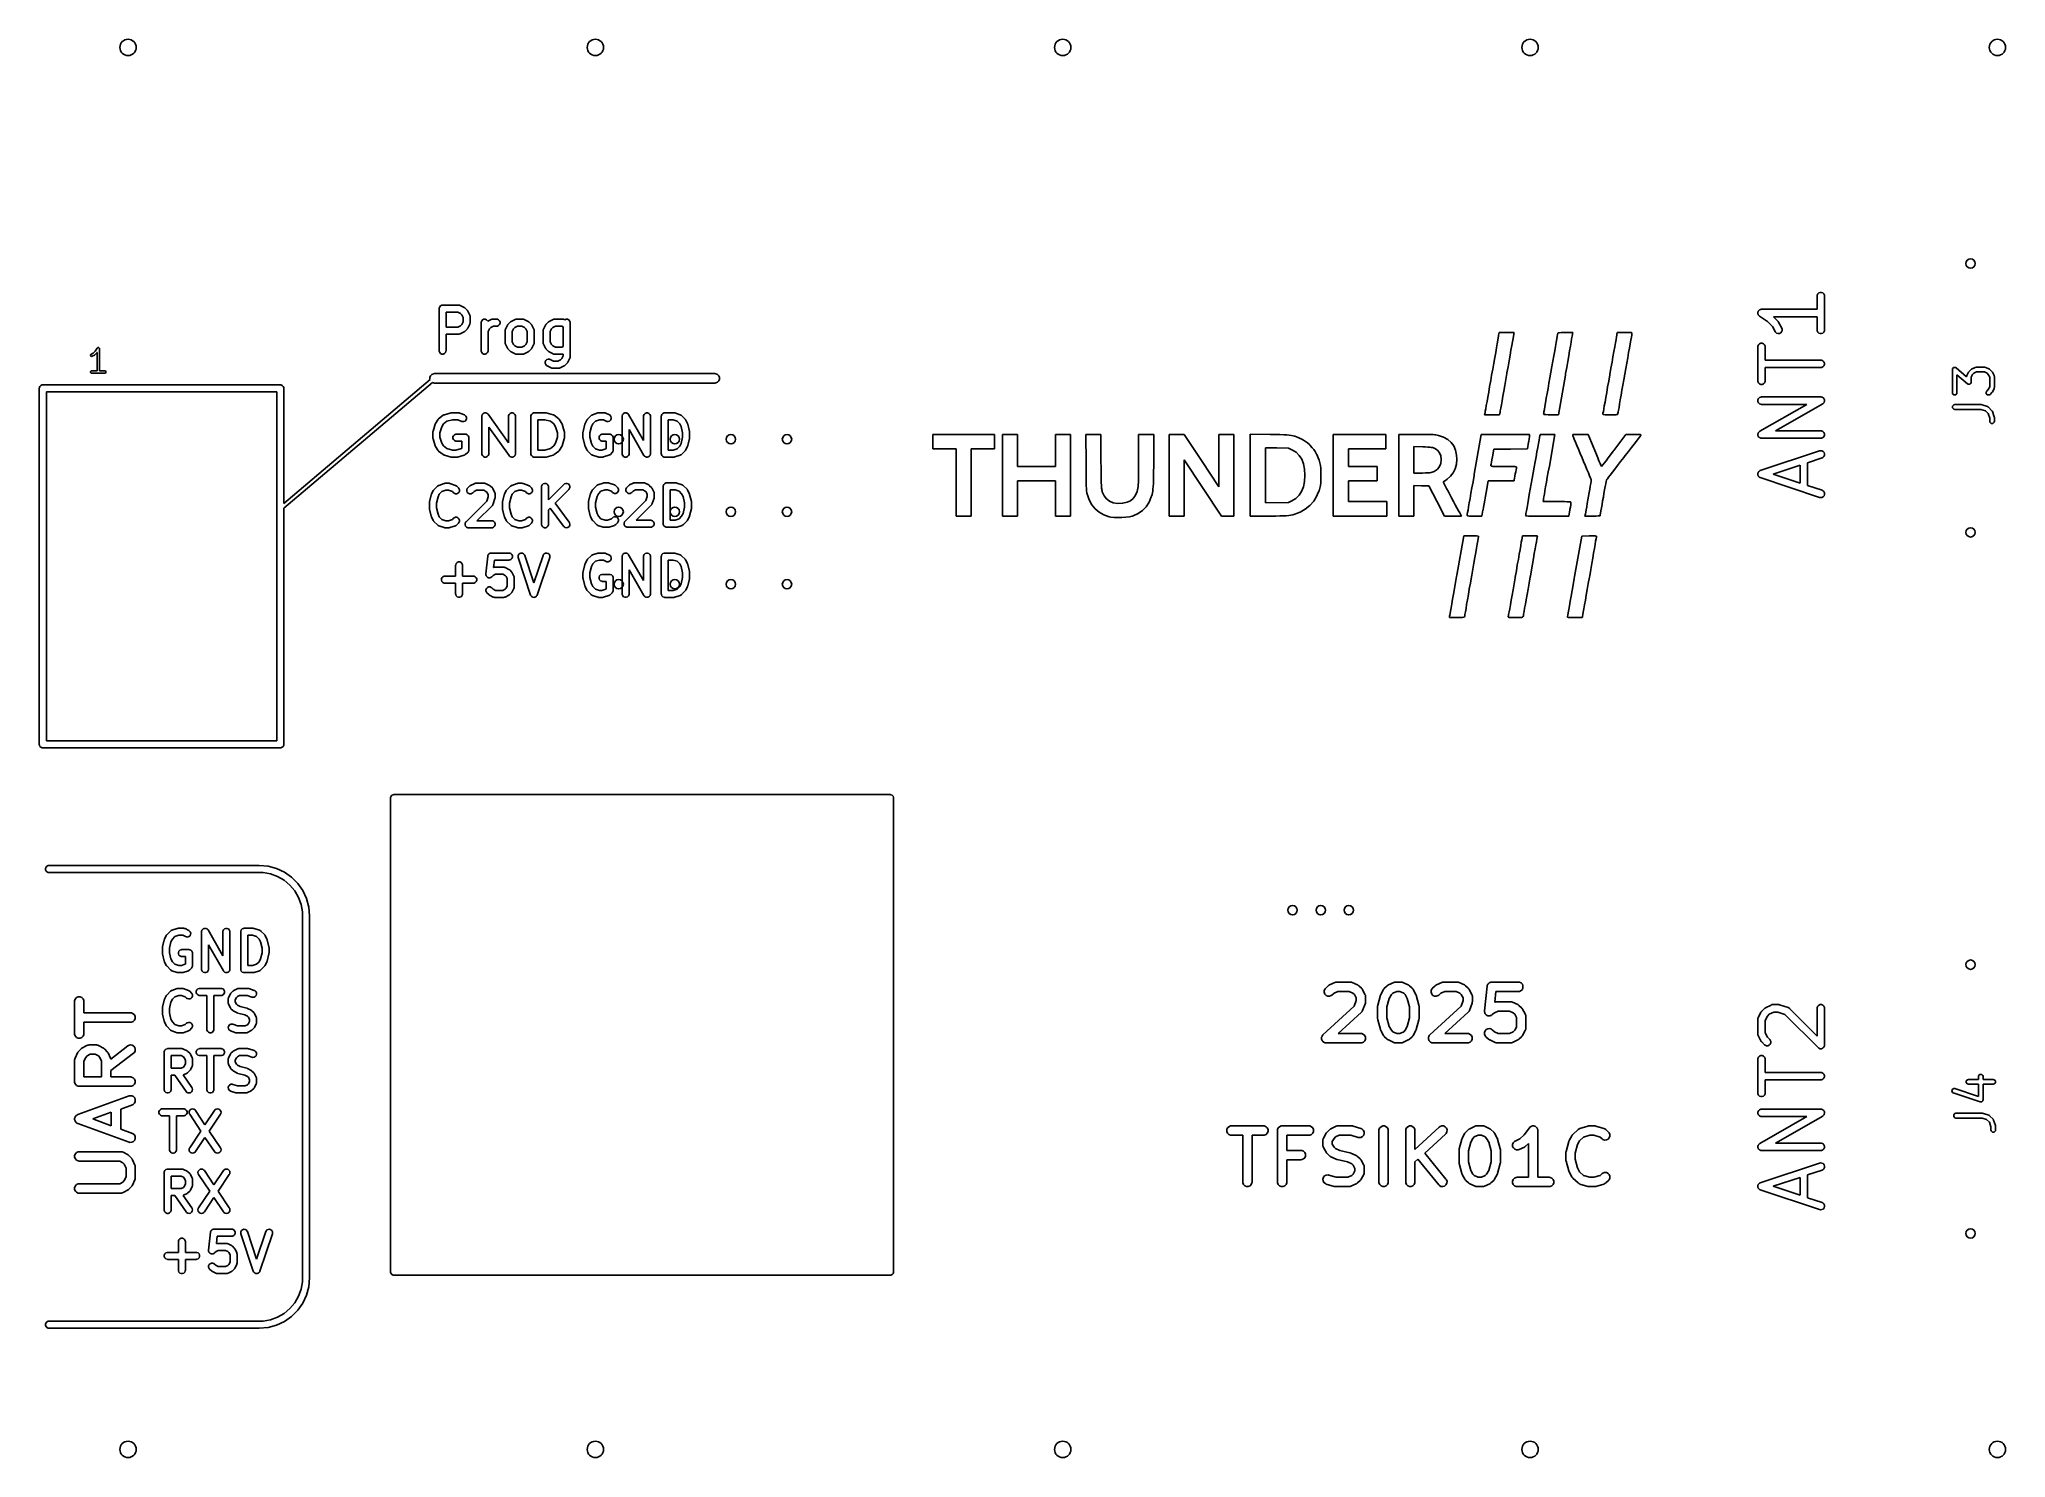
# Model space of a CAD drawing. Extents: x 4.96 to 6.62, y -4.14 to -2.94.
import ezdxf

# ---------------------------------------------------------------- set-up
doc = ezdxf.new("R2010")
doc.units = 0
doc.header["$MEASUREMENT"] = 0
doc.layers.add('BLACK', color=7, linetype='CONTINUOUS')

msp = doc.modelspace()

# ---------------------------------------------------------------- linework, layer by layer
at = {"layer": 'BLACK', "linetype": 'CONTINUOUS'}
for p, q in [((6.46, -3.159), (6.4601, -3.1584)), ((6.46, -3.1702), (6.46, -3.159)), ((6.4601, -3.1584), (6.4605, -3.1573)), ((6.4605, -3.1573), (6.4614, -3.1564)), ((6.4614, -3.1564), (6.4625, -3.156)), ((6.4625, -3.156), (6.4637, -3.156)), ((6.4637, -3.156), (6.4649, -3.1564)), ((6.4649, -3.1564), (6.4657, -3.1573)), ((6.4657, -3.1573), (6.4662, -3.1584)), ((6.4662, -3.1584), (6.4663, -3.159)), ((6.4663, -3.159), (6.4663, -3.1876)), ((5.2991, -3.1691), (5.2996, -3.168)), ((5.2991, -3.1696), (5.2991, -3.1691)), ((5.2991, -3.2051), (5.2991, -3.1696)), ((5.2996, -3.168), (5.3004, -3.1672)), ((5.3004, -3.1672), (5.3014, -3.1667)), ((5.3014, -3.1667), (5.302, -3.1667)), ((5.302, -3.1667), (5.3155, -3.1667)), ((5.3148, -3.1726), (5.305, -3.1726)), ((5.305, -3.1726), (5.305, -3.1852)), ((5.3171, -3.1737), (5.3148, -3.1726)), ((5.3155, -3.1667), (5.3161, -3.1667)), ((5.3161, -3.1667), (5.3162, -3.1668)), ((5.3162, -3.1668), (5.3163, -3.1668)), ((5.3163, -3.1668), (5.3168, -3.167)), ((5.3168, -3.167), (5.3202, -3.1687)), ((5.3182, -3.1748), (5.3171, -3.1737)), ((5.3193, -3.1771), (5.3182, -3.1748)), ((5.3193, -3.1807), (5.3193, -3.1771)), ((5.3202, -3.1687), (5.3205, -3.1688)), ((5.3205, -3.1688), (5.3205, -3.1689)), ((5.3205, -3.1689), (5.3206, -3.1689)), ((5.3206, -3.1689), (5.3207, -3.169)), ((5.3207, -3.169), (5.3208, -3.169)), ((5.3208, -3.169), (5.321, -3.1692)), ((5.321, -3.1692), (5.3227, -3.1709)), ((5.3227, -3.1709), (5.3229, -3.1711)), ((5.3229, -3.1711), (5.3229, -3.1712)), ((5.3229, -3.1712), (5.323, -3.1713)), ((5.323, -3.1713), (5.323, -3.1714)), ((5.323, -3.1714), (5.3231, -3.1714)), ((5.3231, -3.1714), (5.3232, -3.1717)), ((5.3232, -3.1717), (5.3249, -3.1751)), ((5.3249, -3.1751), (5.3251, -3.1756)), ((5.3251, -3.1756), (5.3251, -3.1757)), ((5.3251, -3.1757), (5.3252, -3.1758)), ((5.3252, -3.1758), (5.3252, -3.1764)), ((5.3252, -3.1764), (5.3252, -3.1814)), ((5.3346, -3.1809), (5.335, -3.1798)), ((5.335, -3.1798), (5.3358, -3.179)), ((5.3358, -3.179), (5.3369, -3.1785)), ((5.3369, -3.1785), (5.338, -3.1785)), ((5.338, -3.1785), (5.3391, -3.179)), ((5.3391, -3.179), (5.3399, -3.1798)), ((5.3399, -3.1798), (5.3401, -3.1802)), ((5.3401, -3.1802), (5.3429, -3.1788)), ((5.3429, -3.1788), (5.3434, -3.1786)), ((5.3434, -3.1786), (5.3435, -3.1786)), ((5.3435, -3.1786), (5.3436, -3.1785)), ((5.3436, -3.1785), (5.3442, -3.1785)), ((5.3442, -3.1785), (5.3476, -3.1785)), ((5.3476, -3.1785), (5.3482, -3.1785)), ((5.3482, -3.1785), (5.3492, -3.179)), ((5.3492, -3.179), (5.35, -3.1798)), ((5.35, -3.1798), (5.3505, -3.1809)), ((5.3598, -3.1805), (5.3631, -3.1788)), ((5.3631, -3.1788), (5.3637, -3.1786)), ((5.3637, -3.1786), (5.3638, -3.1786)), ((5.3638, -3.1786), (5.3639, -3.1785)), ((5.3639, -3.1785), (5.3645, -3.1785)), ((5.3645, -3.1785), (5.3695, -3.1785)), ((5.3695, -3.1785), (5.3701, -3.1785)), ((5.3701, -3.1785), (5.3702, -3.1786)), ((5.3702, -3.1786), (5.3703, -3.1786)), ((5.3703, -3.1786), (5.3708, -3.1788)), ((5.3708, -3.1788), (5.3742, -3.1805)), ((5.3918, -3.1805), (5.3952, -3.1788)), ((5.3952, -3.1788), (5.3957, -3.1786)), ((5.3957, -3.1786), (5.3958, -3.1786)), ((5.3958, -3.1786), (5.3959, -3.1785)), ((5.3959, -3.1785), (5.3965, -3.1785)), ((5.3965, -3.1785), (5.4033, -3.1785)), ((5.4033, -3.1785), (5.4038, -3.1785)), ((5.4038, -3.1785), (5.4039, -3.1786)), ((5.4039, -3.1786), (5.404, -3.1786)), ((5.404, -3.1786), (5.4046, -3.1788)), ((5.4046, -3.1788), (5.405, -3.179)), ((5.405, -3.179), (5.4061, -3.1785)), ((5.405, -3.179), (5.405, -3.179)), ((5.4061, -3.1785), (5.4072, -3.1785)), ((5.4072, -3.1785), (5.4083, -3.179)), ((5.4083, -3.179), (5.4091, -3.1798)), ((5.4091, -3.1798), (5.4095, -3.1809)), ((6.41, -3.1733), (6.4101, -3.173)), ((6.4101, -3.1736), (6.41, -3.1733)), ((6.4101, -3.1727), (6.4102, -3.1724)), ((6.4101, -3.173), (6.4101, -3.1727)), ((6.4101, -3.1739), (6.4101, -3.1736)), ((6.4102, -3.1742), (6.4101, -3.1739)), ((6.4102, -3.1721), (6.4104, -3.1719)), ((6.4102, -3.1724), (6.4102, -3.1721)), ((6.4102, -3.1745), (6.4102, -3.1742)), ((6.4104, -3.1748), (6.4102, -3.1745)), ((6.4104, -3.1719), (6.4105, -3.1716)), ((6.4105, -3.1751), (6.4104, -3.1748)), ((6.4105, -3.1716), (6.4107, -3.1714)), ((6.4108, -3.1753), (6.4105, -3.1751)), ((6.4107, -3.1714), (6.4109, -3.1711)), ((6.4109, -3.1755), (6.4108, -3.1753)), ((6.4109, -3.1711), (6.4112, -3.171)), ((6.4114, -3.1759), (6.4109, -3.1755)), ((6.4112, -3.171), (6.4114, -3.1707)), ((6.4114, -3.1707), (6.4117, -3.1706)), ((6.4183, -3.1805), (6.4114, -3.1759)), ((6.4114, -3.1759), (6.4114, -3.1759)), ((6.4114, -3.1759), (6.4114, -3.1759)), ((6.4114, -3.1759), (6.4114, -3.1759)), ((6.4117, -3.1706), (6.4119, -3.1704)), ((6.4119, -3.1704), (6.4122, -3.1704)), ((6.4122, -3.1704), (6.4125, -3.1703)), ((6.4125, -3.1703), (6.4131, -3.1702)), ((6.4131, -3.1702), (6.4131, -3.1702)), ((6.4131, -3.1702), (6.4131, -3.1702)), ((6.4131, -3.1702), (6.4131, -3.1702)), ((6.4131, -3.1702), (6.46, -3.1702)), ((6.46, -3.1765), (6.4231, -3.1765)), ((6.4231, -3.1765), (6.4272, -3.1806)), ((6.46, -3.1876), (6.46, -3.1765)), ((5.305, -3.1852), (5.3148, -3.1852)), ((5.3155, -3.1911), (5.305, -3.1911)), ((5.305, -3.1911), (5.305, -3.2051)), ((5.3148, -3.1852), (5.3171, -3.1841)), ((5.3161, -3.1911), (5.3155, -3.1911)), ((5.3162, -3.191), (5.3161, -3.1911)), ((5.3163, -3.191), (5.3162, -3.191)), ((5.3168, -3.1908), (5.3163, -3.191)), ((5.3202, -3.1891), (5.3168, -3.1908)), ((5.3171, -3.1841), (5.3182, -3.1831)), ((5.3182, -3.1831), (5.3193, -3.1807)), ((5.3205, -3.189), (5.3202, -3.1891)), ((5.3206, -3.1889), (5.3205, -3.189)), ((5.3205, -3.189), (5.3205, -3.189)), ((5.3207, -3.1888), (5.3206, -3.1889)), ((5.3208, -3.1888), (5.3207, -3.1888)), ((5.321, -3.1886), (5.3208, -3.1888)), ((5.3227, -3.1869), (5.321, -3.1886)), ((5.3229, -3.1867), (5.3227, -3.1869)), ((5.323, -3.1865), (5.3229, -3.1866)), ((5.3229, -3.1866), (5.3229, -3.1867)), ((5.3231, -3.1864), (5.323, -3.1865)), ((5.323, -3.1865), (5.323, -3.1865)), ((5.3232, -3.1861), (5.3231, -3.1864)), ((5.3249, -3.1828), (5.3232, -3.1861)), ((5.3251, -3.1822), (5.3249, -3.1828)), ((5.3252, -3.182), (5.3251, -3.1821)), ((5.3251, -3.1821), (5.3251, -3.1822)), ((5.3252, -3.1814), (5.3252, -3.182)), ((5.3345, -3.1814), (5.3346, -3.1809)), ((5.3345, -3.2051), (5.3345, -3.1814)), ((5.3416, -3.1866), (5.3404, -3.1889)), ((5.3404, -3.1889), (5.3404, -3.2051)), ((5.3426, -3.1856), (5.3416, -3.1866)), ((5.3449, -3.1844), (5.3426, -3.1856)), ((5.3476, -3.1844), (5.3449, -3.1844)), ((5.3482, -3.1843), (5.3476, -3.1844)), ((5.3492, -3.1839), (5.3482, -3.1843)), ((5.35, -3.1831), (5.3492, -3.1839)), ((5.3505, -3.182), (5.35, -3.1831)), ((5.3505, -3.1809), (5.3505, -3.182)), ((5.3548, -3.1875), (5.3549, -3.1874)), ((5.3548, -3.1876), (5.3548, -3.1875)), ((5.3548, -3.1882), (5.3548, -3.1876)), ((5.3548, -3.1983), (5.3548, -3.1882)), ((5.3549, -3.1874), (5.3551, -3.1869)), ((5.3551, -3.1869), (5.3568, -3.1835)), ((5.3568, -3.1835), (5.3569, -3.1832)), ((5.3569, -3.1832), (5.357, -3.1831)), ((5.3569, -3.1832), (5.3569, -3.1832)), ((5.357, -3.1831), (5.3571, -3.183)), ((5.3571, -3.183), (5.3573, -3.1827)), ((5.3571, -3.183), (5.3571, -3.183)), ((5.3573, -3.1827), (5.359, -3.181)), ((5.359, -3.181), (5.3592, -3.1809)), ((5.3592, -3.1809), (5.3593, -3.1808)), ((5.3593, -3.1808), (5.3594, -3.1807)), ((5.3594, -3.1807), (5.3595, -3.1806)), ((5.3594, -3.1807), (5.3594, -3.1807)), ((5.3595, -3.1806), (5.3598, -3.1805)), ((5.3618, -3.1866), (5.3607, -3.1889)), ((5.3607, -3.1889), (5.3607, -3.1976)), ((5.3628, -3.1856), (5.3618, -3.1866)), ((5.3652, -3.1844), (5.3628, -3.1856)), ((5.3688, -3.1844), (5.3652, -3.1844)), ((5.3711, -3.1856), (5.3688, -3.1844)), ((5.3722, -3.1866), (5.3711, -3.1856)), ((5.3733, -3.1889), (5.3722, -3.1866)), ((5.3733, -3.1976), (5.3733, -3.1889)), ((5.3742, -3.1805), (5.3745, -3.1806)), ((5.3745, -3.1806), (5.3745, -3.1807)), ((5.3745, -3.1807), (5.3746, -3.1807)), ((5.3746, -3.1807), (5.3747, -3.1808)), ((5.3747, -3.1808), (5.3748, -3.1809)), ((5.3748, -3.1809), (5.375, -3.181)), ((5.375, -3.181), (5.3767, -3.1827)), ((5.3767, -3.1827), (5.3769, -3.183)), ((5.3769, -3.183), (5.3769, -3.183)), ((5.3769, -3.183), (5.377, -3.1831)), ((5.377, -3.1831), (5.377, -3.1832)), ((5.377, -3.1832), (5.3771, -3.1832)), ((5.3771, -3.1832), (5.3772, -3.1835)), ((5.3772, -3.1835), (5.3789, -3.1869)), ((5.3789, -3.1869), (5.3791, -3.1874)), ((5.3791, -3.1874), (5.3791, -3.1875)), ((5.3791, -3.1875), (5.3792, -3.1876)), ((5.3792, -3.1876), (5.3792, -3.1882)), ((5.3792, -3.1882), (5.3792, -3.1983)), ((5.3868, -3.1882), (5.3869, -3.1876)), ((5.3868, -3.1983), (5.3868, -3.1882)), ((5.3869, -3.1874), (5.3871, -3.1869)), ((5.3869, -3.1875), (5.3869, -3.1874)), ((5.3869, -3.1876), (5.3869, -3.1875)), ((5.3871, -3.1869), (5.3888, -3.1835)), ((5.3888, -3.1835), (5.389, -3.1832)), ((5.389, -3.1832), (5.3891, -3.1831)), ((5.389, -3.1832), (5.389, -3.1832)), ((5.3891, -3.1831), (5.3891, -3.183)), ((5.3891, -3.183), (5.3892, -3.183)), ((5.3892, -3.183), (5.3894, -3.1827)), ((5.3894, -3.1827), (5.3911, -3.181)), ((5.3911, -3.181), (5.3913, -3.1809)), ((5.3913, -3.1808), (5.3914, -3.1807)), ((5.3913, -3.1809), (5.3913, -3.1808)), ((5.3914, -3.1807), (5.3915, -3.1807)), ((5.3915, -3.1807), (5.3916, -3.1806)), ((5.3916, -3.1806), (5.3918, -3.1805)), ((5.3939, -3.1866), (5.3927, -3.1889)), ((5.3927, -3.1889), (5.3927, -3.1976)), ((5.3949, -3.1856), (5.3939, -3.1866)), ((5.3972, -3.1844), (5.3949, -3.1856)), ((5.4026, -3.1844), (5.3972, -3.1844)), ((5.4037, -3.185), (5.4026, -3.1844)), ((5.4037, -3.2015), (5.4037, -3.185)), ((5.4095, -3.1809), (5.4096, -3.1814)), ((5.4096, -3.1814), (5.4096, -3.2101)), ((6.1905, -3.1992), (6.191, -3.1963)), ((6.191, -3.1963), (6.1914, -3.1941)), ((6.1914, -3.1941), (6.1916, -3.1927)), ((6.1916, -3.1927), (6.1917, -3.192)), ((6.1917, -3.192), (6.1922, -3.1897)), ((6.1922, -3.1897), (6.2048, -3.1897)), ((6.2038, -3.1948), (6.2033, -3.1975)), ((6.2042, -3.1927), (6.2038, -3.1948)), ((6.2044, -3.1913), (6.2042, -3.1927)), ((6.2046, -3.1907), (6.2044, -3.1913)), ((6.2048, -3.1897), (6.2046, -3.1907)), ((6.2401, -3.1981), (6.2407, -3.1952)), ((6.2407, -3.1952), (6.2411, -3.193)), ((6.2411, -3.193), (6.2414, -3.1913)), ((6.2414, -3.1913), (6.2415, -3.1904)), ((6.2415, -3.1904), (6.2416, -3.1903)), ((6.2416, -3.1903), (6.2419, -3.19)), ((6.2419, -3.19), (6.2428, -3.1899)), ((6.2428, -3.1899), (6.2444, -3.1898)), ((6.2444, -3.1898), (6.2467, -3.1897)), ((6.2467, -3.1897), (6.2479, -3.1897)), ((6.2479, -3.1897), (6.2541, -3.1897)), ((6.2532, -3.1951), (6.2527, -3.1978)), ((6.2536, -3.1929), (6.2532, -3.1951)), ((6.2538, -3.1915), (6.2536, -3.1929)), ((6.2539, -3.1909), (6.2538, -3.1915)), ((6.2541, -3.1897), (6.2539, -3.1909)), ((6.2901, -3.1984), (6.2906, -3.1955)), ((6.2906, -3.1955), (6.2909, -3.1933)), ((6.2909, -3.1933), (6.2912, -3.1919)), ((6.2912, -3.1919), (6.2913, -3.1912)), ((6.2913, -3.1912), (6.2916, -3.1897)), ((6.2913, -3.1912), (6.2913, -3.1912)), ((6.2916, -3.1897), (6.2978, -3.1897)), ((6.2978, -3.1897), (6.3001, -3.1898)), ((6.3001, -3.1898), (6.3019, -3.1898)), ((6.3019, -3.1898), (6.3033, -3.1898)), ((6.3031, -3.1961), (6.3025, -3.1992)), ((6.3035, -3.1936), (6.3031, -3.1961)), ((6.3033, -3.1898), (6.304, -3.1899)), ((6.3038, -3.1916), (6.3035, -3.1936)), ((6.304, -3.1904), (6.3038, -3.1916)), ((6.304, -3.1899), (6.3041, -3.1899)), ((6.3041, -3.1899), (6.304, -3.1904)), ((6.4225, -3.1847), (6.4183, -3.1805)), ((6.4246, -3.189), (6.4225, -3.1847)), ((6.4249, -3.1895), (6.4246, -3.189)), ((6.4259, -3.1903), (6.4249, -3.1895)), ((6.427, -3.1907), (6.4259, -3.1903)), ((6.4282, -3.1906), (6.427, -3.1907)), ((6.4272, -3.1806), (6.4274, -3.1809)), ((6.4274, -3.1809), (6.4275, -3.1809)), ((6.4275, -3.1809), (6.4276, -3.181)), ((6.4276, -3.181), (6.4276, -3.1811)), ((6.4276, -3.1811), (6.4277, -3.1812)), ((6.4277, -3.1812), (6.4278, -3.1815)), ((6.4278, -3.1815), (6.4302, -3.1862)), ((6.4293, -3.1901), (6.4282, -3.1906)), ((6.4301, -3.1892), (6.4293, -3.1901)), ((6.4305, -3.188), (6.4301, -3.1892)), ((6.4302, -3.1862), (6.4304, -3.1868)), ((6.4304, -3.1868), (6.4305, -3.188)), ((6.4601, -3.1882), (6.46, -3.1876)), ((6.4605, -3.1894), (6.4601, -3.1882)), ((6.4614, -3.1902), (6.4605, -3.1894)), ((6.4625, -3.1907), (6.4614, -3.1902)), ((6.4637, -3.1907), (6.4625, -3.1907)), ((6.4649, -3.1902), (6.4637, -3.1907)), ((6.4657, -3.1894), (6.4649, -3.1902)), ((6.4662, -3.1882), (6.4657, -3.1894)), ((6.4663, -3.1876), (6.4662, -3.1882)), ((5.0054, -3.209), (5.0056, -3.2083)), ((5.0057, -3.2097), (5.0054, -3.209)), ((5.0056, -3.2083), (5.0059, -3.2081)), ((5.0064, -3.2099), (5.0057, -3.2097)), ((5.0059, -3.2081), (5.0077, -3.2072)), ((5.0068, -3.2098), (5.0064, -3.2099)), ((5.0087, -3.2089), (5.0068, -3.2098)), ((5.0077, -3.2072), (5.0094, -3.2055)), ((5.0088, -3.2088), (5.0087, -3.2089)), ((5.0089, -3.2087), (5.0088, -3.2088)), ((5.0108, -3.2068), (5.0089, -3.2087)), ((5.0094, -3.2055), (5.0112, -3.2028)), ((5.0109, -3.2067), (5.0108, -3.2068)), ((5.011, -3.2066), (5.0109, -3.2067)), ((5.0109, -3.2067), (5.0109, -3.2067)), ((5.011, -3.222), (5.011, -3.2066)), ((5.0112, -3.2028), (5.0115, -3.2025)), ((5.0115, -3.2025), (5.0116, -3.2025)), ((5.0116, -3.2025), (5.0116, -3.2024)), ((5.0116, -3.2024), (5.0119, -3.2024)), ((5.0119, -3.2024), (5.0122, -3.2024)), ((5.0122, -3.2024), (5.0123, -3.2024)), ((5.0123, -3.2024), (5.0124, -3.2024)), ((5.0124, -3.2024), (5.0126, -3.2026)), ((5.0126, -3.2026), (5.0128, -3.2028)), ((5.0128, -3.2028), (5.0128, -3.2029)), ((5.0128, -3.2029), (5.0129, -3.2029)), ((5.0129, -3.2029), (5.013, -3.2033)), ((5.013, -3.2033), (5.013, -3.222)), ((5.2991, -3.2056), (5.2991, -3.2051)), ((5.2996, -3.2067), (5.2991, -3.2056)), ((5.3004, -3.2075), (5.2996, -3.2067)), ((5.3014, -3.208), (5.3004, -3.2075)), ((5.3026, -3.208), (5.3014, -3.208)), ((5.3037, -3.2075), (5.3026, -3.208)), ((5.3045, -3.2067), (5.3037, -3.2075)), ((5.3049, -3.2056), (5.3045, -3.2067)), ((5.305, -3.2051), (5.3049, -3.2056)), ((5.3346, -3.2056), (5.3345, -3.2051)), ((5.335, -3.2067), (5.3346, -3.2056)), ((5.3358, -3.2075), (5.335, -3.2067)), ((5.3369, -3.208), (5.3358, -3.2075)), ((5.338, -3.208), (5.3369, -3.208)), ((5.3391, -3.2075), (5.338, -3.208)), ((5.3399, -3.2067), (5.3391, -3.2075)), ((5.3404, -3.2056), (5.3399, -3.2067)), ((5.3404, -3.2051), (5.3404, -3.2056)), ((5.3548, -3.1989), (5.3548, -3.1983)), ((5.3548, -3.199), (5.3548, -3.1989)), ((5.3549, -3.1991), (5.3548, -3.199)), ((5.3551, -3.1996), (5.3549, -3.1991)), ((5.3568, -3.203), (5.3551, -3.1996)), ((5.3569, -3.2033), (5.3568, -3.203)), ((5.357, -3.2034), (5.3569, -3.2033)), ((5.3569, -3.2033), (5.3569, -3.2033)), ((5.3571, -3.2035), (5.357, -3.2034)), ((5.3573, -3.2038), (5.3571, -3.2035)), ((5.3571, -3.2035), (5.3571, -3.2035)), ((5.359, -3.2055), (5.3573, -3.2038)), ((5.3592, -3.2056), (5.359, -3.2055)), ((5.3593, -3.2057), (5.3592, -3.2056)), ((5.3594, -3.2058), (5.3593, -3.2057)), ((5.3595, -3.2059), (5.3594, -3.2058)), ((5.3594, -3.2058), (5.3594, -3.2058)), ((5.3598, -3.206), (5.3595, -3.2059)), ((5.3631, -3.2077), (5.3598, -3.206)), ((5.3607, -3.1976), (5.3618, -3.1999)), ((5.3618, -3.1999), (5.3628, -3.2009)), ((5.3628, -3.2009), (5.3652, -3.2021)), ((5.3637, -3.2079), (5.3631, -3.2077)), ((5.3638, -3.2079), (5.3637, -3.2079)), ((5.3639, -3.208), (5.3638, -3.2079)), ((5.3645, -3.208), (5.3639, -3.208)), ((5.3695, -3.208), (5.3645, -3.208)), ((5.3652, -3.2021), (5.3688, -3.2021)), ((5.3688, -3.2021), (5.3711, -3.2009)), ((5.3701, -3.208), (5.3695, -3.208)), ((5.3702, -3.2079), (5.3701, -3.208)), ((5.3703, -3.2079), (5.3702, -3.2079)), ((5.3708, -3.2077), (5.3703, -3.2079)), ((5.3742, -3.206), (5.3708, -3.2077)), ((5.3711, -3.2009), (5.3722, -3.1999)), ((5.3722, -3.1999), (5.3733, -3.1976)), ((5.3745, -3.2059), (5.3742, -3.206)), ((5.3746, -3.2058), (5.3745, -3.2058)), ((5.3745, -3.2058), (5.3745, -3.2059)), ((5.3747, -3.2057), (5.3746, -3.2058)), ((5.3748, -3.2056), (5.3747, -3.2057)), ((5.375, -3.2055), (5.3748, -3.2056)), ((5.3767, -3.2038), (5.375, -3.2055)), ((5.3769, -3.2035), (5.3767, -3.2038)), ((5.377, -3.2034), (5.3769, -3.2035)), ((5.3769, -3.2035), (5.3769, -3.2035)), ((5.3771, -3.2033), (5.377, -3.2033)), ((5.377, -3.2033), (5.377, -3.2034)), ((5.3772, -3.203), (5.3771, -3.2033)), ((5.3789, -3.1996), (5.3772, -3.203)), ((5.3791, -3.1991), (5.3789, -3.1996)), ((5.3792, -3.1989), (5.3791, -3.199)), ((5.3791, -3.199), (5.3791, -3.1991)), ((5.3792, -3.1983), (5.3792, -3.1989)), ((5.3869, -3.1989), (5.3868, -3.1983)), ((5.3869, -3.199), (5.3869, -3.1989)), ((5.3869, -3.1991), (5.3869, -3.199)), ((5.3871, -3.1996), (5.3869, -3.1991)), ((5.3888, -3.203), (5.3871, -3.1996)), ((5.3886, -3.2144), (5.3891, -3.2134)), ((5.389, -3.2033), (5.3888, -3.203)), ((5.3891, -3.2034), (5.389, -3.2033)), ((5.389, -3.2033), (5.389, -3.2033)), ((5.3891, -3.2035), (5.3891, -3.2034)), ((5.3892, -3.2035), (5.3891, -3.2035)), ((5.3891, -3.2134), (5.39, -3.2126)), ((5.3894, -3.2038), (5.3892, -3.2035)), ((5.3911, -3.2055), (5.3894, -3.2038)), ((5.39, -3.2126), (5.3911, -3.2123)), ((5.3913, -3.2056), (5.3911, -3.2055)), ((5.3911, -3.2123), (5.3922, -3.2123)), ((5.3913, -3.2057), (5.3913, -3.2056)), ((5.3914, -3.2058), (5.3913, -3.2057)), ((5.3915, -3.2058), (5.3914, -3.2058)), ((5.3916, -3.2059), (5.3915, -3.2058)), ((5.3918, -3.206), (5.3916, -3.2059)), ((5.3952, -3.2077), (5.3918, -3.206)), ((5.3922, -3.2123), (5.3928, -3.2125)), ((5.3927, -3.1976), (5.3939, -3.1999)), ((5.3928, -3.2125), (5.3955, -3.2139)), ((5.3939, -3.1999), (5.3949, -3.2009)), ((5.3949, -3.2009), (5.3972, -3.2021)), ((5.3957, -3.2079), (5.3952, -3.2077)), ((5.3958, -3.2079), (5.3957, -3.2079)), ((5.3959, -3.208), (5.3958, -3.2079)), ((5.3965, -3.208), (5.3959, -3.208)), ((5.4033, -3.208), (5.3965, -3.208)), ((5.3972, -3.2021), (5.4026, -3.2021)), ((5.3992, -3.2139), (5.4015, -3.2128)), ((5.4015, -3.2128), (5.4025, -3.2117)), ((5.4025, -3.2117), (5.4037, -3.2094)), ((5.4026, -3.2021), (5.4037, -3.2015)), ((5.4037, -3.208), (5.4033, -3.208)), ((5.4037, -3.2094), (5.4037, -3.208)), ((5.4093, -3.2114), (5.4076, -3.2148)), ((5.4095, -3.2109), (5.4093, -3.2114)), ((5.4096, -3.2101), (5.4095, -3.2107)), ((5.4095, -3.2107), (5.4095, -3.2108)), ((5.4095, -3.2108), (5.4095, -3.2109)), ((6.1876, -3.2155), (6.1884, -3.2108)), ((6.1884, -3.2108), (6.1892, -3.2065)), ((6.1892, -3.2065), (6.1899, -3.2026)), ((6.1899, -3.2026), (6.1905, -3.1992)), ((6.2013, -3.2089), (6.2005, -3.2136)), ((6.2021, -3.2047), (6.2013, -3.2089)), ((6.2028, -3.2008), (6.2021, -3.2047)), ((6.2033, -3.1975), (6.2028, -3.2008)), ((6.2373, -3.2138), (6.2381, -3.2094)), ((6.2381, -3.2094), (6.2389, -3.2053)), ((6.2389, -3.2053), (6.2395, -3.2015)), ((6.2395, -3.2015), (6.2401, -3.1981)), ((6.2507, -3.2094), (6.2499, -3.2141)), ((6.2515, -3.2051), (6.2507, -3.2094)), ((6.2521, -3.2012), (6.2515, -3.2051)), ((6.2527, -3.1978), (6.2521, -3.2012)), ((6.2872, -3.2148), (6.288, -3.2101)), ((6.288, -3.2101), (6.2888, -3.2057)), ((6.2888, -3.2057), (6.2895, -3.2018)), ((6.2895, -3.2018), (6.2901, -3.1984)), ((6.3005, -3.211), (6.2997, -3.2155)), ((6.3012, -3.2067), (6.3005, -3.211)), ((6.3019, -3.2028), (6.3012, -3.2067)), ((6.3025, -3.1992), (6.3019, -3.2028)), ((6.41, -3.2019), (6.4101, -3.2013)), ((6.41, -3.2305), (6.41, -3.2019)), ((6.4101, -3.2013), (6.4105, -3.2002)), ((6.4105, -3.2002), (6.4114, -3.1993)), ((6.4114, -3.1993), (6.4125, -3.1988)), ((6.4125, -3.1988), (6.4137, -3.1988)), ((6.4137, -3.1988), (6.4149, -3.1993)), ((6.4149, -3.1993), (6.4157, -3.2002)), ((6.4157, -3.2002), (6.4162, -3.2013)), ((6.4162, -3.2013), (6.4163, -3.2019)), ((6.4163, -3.2019), (6.4163, -3.2131)), ((6.4163, -3.2131), (6.4631, -3.2131)), ((6.4631, -3.2131), (6.4637, -3.2131)), ((6.4637, -3.2131), (6.4649, -3.2136)), ((5.0055, -3.2226), (5.006, -3.2221)), ((5.0055, -3.2234), (5.0055, -3.2226)), ((5.006, -3.2239), (5.0055, -3.2234)), ((5.006, -3.2221), (5.0064, -3.222)), ((5.0064, -3.224), (5.006, -3.2239)), ((5.0064, -3.222), (5.011, -3.222)), ((5.0176, -3.224), (5.0064, -3.224)), ((5.013, -3.222), (5.0176, -3.222)), ((5.0176, -3.222), (5.018, -3.2221)), ((5.018, -3.2239), (5.0176, -3.224)), ((5.018, -3.2221), (5.0185, -3.2226)), ((5.0185, -3.2234), (5.018, -3.2239)), ((5.0185, -3.2226), (5.0185, -3.2234)), ((5.1683, -3.3338), (5.2915, -3.2294)), ((5.2914, -3.2276), (5.292, -3.2262)), ((5.2914, -3.2291), (5.2914, -3.2276)), ((5.2915, -3.2294), (5.2914, -3.2291)), ((5.292, -3.2262), (5.2931, -3.2251)), ((5.2931, -3.2251), (5.2945, -3.2245)), ((5.2945, -3.2245), (5.2953, -3.2244)), ((5.2953, -3.2244), (5.5315, -3.2244)), ((5.3885, -3.2156), (5.3886, -3.2144)), ((5.3889, -3.2166), (5.3885, -3.2156)), ((5.3896, -3.2175), (5.3889, -3.2166)), ((5.3901, -3.2178), (5.3896, -3.2175)), ((5.3935, -3.2195), (5.3901, -3.2178)), ((5.394, -3.2197), (5.3935, -3.2195)), ((5.3942, -3.2197), (5.394, -3.2197)), ((5.3942, -3.2198), (5.3942, -3.2197)), ((5.3948, -3.2198), (5.3942, -3.2198)), ((5.3999, -3.2198), (5.3948, -3.2198)), ((5.3955, -3.2139), (5.3992, -3.2139)), ((5.4005, -3.2198), (5.3999, -3.2198)), ((5.4006, -3.2197), (5.4005, -3.2198)), ((5.4007, -3.2197), (5.4006, -3.2197)), ((5.4012, -3.2195), (5.4007, -3.2197)), ((5.4046, -3.2178), (5.4012, -3.2195)), ((5.4048, -3.2177), (5.4046, -3.2178)), ((5.4049, -3.2176), (5.4048, -3.2177)), ((5.405, -3.2176), (5.4049, -3.2176)), ((5.4051, -3.2175), (5.405, -3.2176)), ((5.4054, -3.2173), (5.4051, -3.2175)), ((5.4051, -3.2175), (5.4051, -3.2175)), ((5.407, -3.2156), (5.4054, -3.2173)), ((5.4072, -3.2154), (5.407, -3.2156)), ((5.4073, -3.2153), (5.4072, -3.2154)), ((5.4074, -3.2151), (5.4073, -3.2152)), ((5.4073, -3.2152), (5.4073, -3.2153)), ((5.4076, -3.2148), (5.4074, -3.2151)), ((5.4074, -3.2151), (5.4074, -3.2151)), ((5.5315, -3.2244), (5.5323, -3.2245)), ((5.5323, -3.2245), (5.5337, -3.2251)), ((5.5337, -3.2251), (5.5348, -3.2262)), ((5.5348, -3.2262), (5.5354, -3.2276)), ((5.5354, -3.2291), (5.5348, -3.2305)), ((5.5354, -3.2276), (5.5354, -3.2291)), ((6.185, -3.2303), (6.1858, -3.2257)), ((6.1858, -3.2257), (6.1867, -3.2205)), ((6.1867, -3.2205), (6.1876, -3.2155)), ((6.1977, -3.2294), (6.1969, -3.2344)), ((6.1987, -3.2242), (6.1977, -3.2294)), ((6.1996, -3.2186), (6.1987, -3.2238)), ((6.1987, -3.2238), (6.1987, -3.2242)), ((6.2005, -3.2136), (6.1996, -3.2186)), ((6.2341, -3.2325), (6.2349, -3.2278)), ((6.2349, -3.2278), (6.2357, -3.2231)), ((6.2357, -3.2231), (6.2365, -3.2184)), ((6.2365, -3.2184), (6.2373, -3.2138)), ((6.2479, -3.2256), (6.242, -3.259)), ((6.2481, -3.2244), (6.2479, -3.2256)), ((6.249, -3.2192), (6.2481, -3.2244)), ((6.2499, -3.2141), (6.249, -3.2192)), ((6.2844, -3.2306), (6.2853, -3.2254)), ((6.2853, -3.2254), (6.2854, -3.225)), ((6.2854, -3.225), (6.2863, -3.2198)), ((6.2863, -3.2198), (6.2872, -3.2148)), ((6.2972, -3.2295), (6.2964, -3.234)), ((6.298, -3.2248), (6.2972, -3.2295)), ((6.2989, -3.2201), (6.298, -3.2248)), ((6.2997, -3.2155), (6.2989, -3.2201)), ((6.4631, -3.2193), (6.4163, -3.2193)), ((6.4163, -3.2193), (6.4163, -3.2305)), ((6.4637, -3.2193), (6.4631, -3.2193)), ((6.4649, -3.2188), (6.4637, -3.2193)), ((6.4649, -3.2136), (6.4657, -3.2145)), ((6.4657, -3.2179), (6.4649, -3.2188)), ((6.4657, -3.2145), (6.4662, -3.2156)), ((6.4662, -3.2168), (6.4657, -3.2179)), ((6.4662, -3.2156), (6.4662, -3.2168)), ((6.5739, -3.221), (6.574, -3.2205)), ((6.5739, -3.2405), (6.5739, -3.221)), ((6.574, -3.2203), (6.5741, -3.2202)), ((6.574, -3.2204), (6.574, -3.2203)), ((6.574, -3.2205), (6.574, -3.2204)), ((6.5741, -3.2202), (6.5745, -3.2198)), ((6.5745, -3.2198), (6.575, -3.2192)), ((6.575, -3.2192), (6.5751, -3.2192)), ((6.5751, -3.2192), (6.5751, -3.2192)), ((6.5751, -3.2192), (6.5758, -3.2192)), ((6.5758, -3.2192), (6.5765, -3.2191)), ((6.5765, -3.2191), (6.5766, -3.2192)), ((6.5766, -3.2192), (6.5766, -3.2192)), ((6.5766, -3.2192), (6.5767, -3.2192)), ((6.5767, -3.2192), (6.5772, -3.2195)), ((6.5772, -3.2195), (6.5859, -3.2272)), ((6.5866, -3.233), (6.5778, -3.2253)), ((6.5778, -3.2253), (6.5778, -3.2405)), ((6.5859, -3.2269), (6.586, -3.2266)), ((6.5859, -3.227), (6.5859, -3.2269)), ((6.5859, -3.2269), (6.5859, -3.2269)), ((6.5859, -3.2272), (6.5859, -3.227)), ((6.586, -3.2266), (6.586, -3.2262)), ((6.586, -3.2262), (6.5861, -3.2262)), ((6.5861, -3.2261), (6.5876, -3.2231)), ((6.5861, -3.2262), (6.5861, -3.2261)), ((6.5876, -3.2231), (6.5878, -3.2229)), ((6.5878, -3.2229), (6.588, -3.2226)), ((6.588, -3.2226), (6.5895, -3.2211)), ((6.5895, -3.2211), (6.5897, -3.2209)), ((6.5897, -3.2209), (6.59, -3.2207)), ((6.591, -3.2252), (6.5898, -3.2275)), ((6.5898, -3.2275), (6.5898, -3.2315)), ((6.59, -3.2207), (6.593, -3.2192)), ((6.592, -3.2241), (6.591, -3.2252)), ((6.5943, -3.223), (6.592, -3.2241)), ((6.593, -3.2192), (6.5931, -3.2192)), ((6.5931, -3.2192), (6.5934, -3.2191)), ((6.5931, -3.2192), (6.5931, -3.2192)), ((6.5934, -3.2191), (6.5937, -3.219)), ((6.5937, -3.219), (6.5938, -3.2191)), ((6.5938, -3.2191), (6.5939, -3.219)), ((6.5939, -3.219), (6.6014, -3.219)), ((6.6009, -3.223), (6.5943, -3.223)), ((6.6032, -3.2241), (6.6009, -3.223)), ((6.6014, -3.219), (6.6015, -3.2191)), ((6.6015, -3.2191), (6.6015, -3.219)), ((6.6015, -3.219), (6.6018, -3.2191)), ((6.6018, -3.2191), (6.6021, -3.2192)), ((6.6021, -3.2192), (6.6022, -3.2192)), ((6.6022, -3.2192), (6.6022, -3.2192)), ((6.6022, -3.2192), (6.6052, -3.2207)), ((6.6042, -3.2252), (6.6032, -3.2241)), ((6.6054, -3.2275), (6.6042, -3.2252)), ((6.6052, -3.2207), (6.6055, -3.2209)), ((6.6054, -3.2355), (6.6054, -3.2275)), ((6.6055, -3.2209), (6.6058, -3.2211)), ((6.6058, -3.2211), (6.6073, -3.2226)), ((6.6073, -3.2226), (6.6074, -3.2229)), ((6.6074, -3.2229), (6.6076, -3.2231)), ((6.6076, -3.2231), (6.6091, -3.2261)), ((6.6091, -3.2261), (6.6092, -3.2262)), ((6.6092, -3.2262), (6.6092, -3.2262)), ((6.6092, -3.2262), (6.6092, -3.2266)), ((6.6092, -3.2266), (6.6093, -3.2269)), ((6.6093, -3.2269), (6.6093, -3.2269)), ((6.6093, -3.2269), (6.6093, -3.227)), ((6.6093, -3.227), (6.6093, -3.236)), ((4.9623, -3.2367), (4.9624, -3.2362)), ((4.9623, -3.5367), (4.9623, -3.2367)), ((4.9624, -3.2362), (4.9628, -3.2351)), ((4.9628, -3.2351), (4.9637, -3.2343)), ((4.9637, -3.2343), (4.9647, -3.2339)), ((4.9647, -3.2339), (4.9653, -3.2338)), ((4.9653, -3.2338), (5.1653, -3.2338)), ((4.9683, -3.2397), (4.9683, -3.5338)), ((5.1623, -3.2397), (4.9683, -3.2397)), ((5.1623, -3.5338), (5.1623, -3.2397)), ((5.1653, -3.2338), (5.1659, -3.2339)), ((5.1659, -3.2339), (5.1669, -3.2343)), ((5.1669, -3.2343), (5.1678, -3.2351)), ((5.1678, -3.2351), (5.1682, -3.2362)), ((5.1682, -3.2362), (5.1683, -3.2367)), ((5.2936, -3.2318), (5.1683, -3.3378)), ((5.1683, -3.2367), (5.1683, -3.3338)), ((5.2945, -3.2322), (5.2936, -3.2318)), ((5.2953, -3.2323), (5.2945, -3.2322)), ((5.5315, -3.2323), (5.2953, -3.2323)), ((5.5323, -3.2322), (5.5315, -3.2323)), ((5.5337, -3.2316), (5.5323, -3.2322)), ((5.5348, -3.2305), (5.5337, -3.2316)), ((6.1819, -3.248), (6.1826, -3.2441)), ((6.1826, -3.2441), (6.1833, -3.2399)), ((6.1833, -3.2399), (6.1841, -3.2352)), ((6.1841, -3.2352), (6.185, -3.2303)), ((6.1953, -3.2434), (6.1946, -3.2473)), ((6.196, -3.2391), (6.1953, -3.2434)), ((6.1969, -3.2344), (6.196, -3.2391)), ((6.2312, -3.2489), (6.2318, -3.2452)), ((6.2318, -3.2452), (6.2325, -3.2412)), ((6.2325, -3.2412), (6.2333, -3.237)), ((6.2333, -3.237), (6.2341, -3.2325)), ((6.2813, -3.2483), (6.282, -3.2445)), ((6.282, -3.2445), (6.2827, -3.2402)), ((6.2827, -3.2402), (6.2835, -3.2356)), ((6.2835, -3.2356), (6.2844, -3.2306)), ((6.2942, -3.2464), (6.2936, -3.2498)), ((6.2949, -3.2426), (6.2942, -3.2464)), ((6.2956, -3.2384), (6.2949, -3.2426)), ((6.2964, -3.234), (6.2956, -3.2384)), ((6.4101, -3.2311), (6.41, -3.2305)), ((6.4105, -3.2322), (6.4101, -3.2311)), ((6.4101, -3.2465), (6.4105, -3.2454)), ((6.4101, -3.2478), (6.4101, -3.2465)), ((6.4114, -3.2331), (6.4105, -3.2322)), ((6.4105, -3.2454), (6.4114, -3.2445)), ((6.4125, -3.2335), (6.4114, -3.2331)), ((6.4114, -3.2445), (6.4125, -3.2441)), ((6.4137, -3.2335), (6.4125, -3.2335)), ((6.4125, -3.2441), (6.4131, -3.244)), ((6.4131, -3.244), (6.4631, -3.244)), ((6.4149, -3.2331), (6.4137, -3.2335)), ((6.4157, -3.2322), (6.4149, -3.2331)), ((6.4162, -3.2311), (6.4157, -3.2322)), ((6.4163, -3.2305), (6.4162, -3.2311)), ((6.4631, -3.244), (6.4633, -3.244)), ((6.4633, -3.244), (6.4633, -3.244)), ((6.4633, -3.244), (6.4634, -3.244)), ((6.4634, -3.244), (6.4637, -3.2441)), ((6.4637, -3.2441), (6.4641, -3.2442)), ((6.4641, -3.2442), (6.4645, -3.2443)), ((6.4645, -3.2443), (6.4647, -3.2445)), ((6.4647, -3.2445), (6.4649, -3.2445)), ((6.4649, -3.2445), (6.4652, -3.2448)), ((6.4652, -3.2448), (6.4655, -3.2451)), ((6.4655, -3.2451), (6.4656, -3.2453)), ((6.4656, -3.2453), (6.4657, -3.2454)), ((6.4657, -3.2454), (6.4659, -3.2458)), ((6.4659, -3.2458), (6.4661, -3.2462)), ((6.4661, -3.2462), (6.4661, -3.2463)), ((6.4661, -3.2463), (6.4662, -3.2465)), ((6.4662, -3.2465), (6.4662, -3.2469)), ((6.5741, -3.2413), (6.5739, -3.2405)), ((6.5751, -3.2423), (6.5741, -3.2413)), ((6.5766, -3.2423), (6.5751, -3.2423)), ((6.5777, -3.2413), (6.5766, -3.2423)), ((6.5778, -3.2405), (6.5777, -3.2413)), ((6.5871, -3.2333), (6.5866, -3.233)), ((6.5872, -3.2333), (6.5871, -3.2333)), ((6.5871, -3.2333), (6.5871, -3.2333)), ((6.5879, -3.2333), (6.5872, -3.2334)), ((6.5872, -3.2334), (6.5872, -3.2333)), ((6.5886, -3.2333), (6.5879, -3.2333)), ((6.5887, -3.2333), (6.5886, -3.2333)), ((6.5892, -3.2327), (6.5887, -3.2333)), ((6.5887, -3.2333), (6.5887, -3.2333)), ((6.5897, -3.2323), (6.5892, -3.2327)), ((6.5898, -3.2315), (6.5897, -3.2321)), ((6.5897, -3.2321), (6.5897, -3.2321)), ((6.5897, -3.2321), (6.5897, -3.2322)), ((6.5897, -3.2322), (6.5897, -3.2323)), ((6.6025, -3.2397), (6.603, -3.2391)), ((6.6025, -3.2413), (6.6025, -3.2397)), ((6.6036, -3.2423), (6.6025, -3.2413)), ((6.603, -3.2391), (6.6042, -3.2378)), ((6.6051, -3.2423), (6.6036, -3.2423)), ((6.6042, -3.2378), (6.6054, -3.2355)), ((6.6058, -3.2419), (6.6051, -3.2423)), ((6.6073, -3.2404), (6.6058, -3.2419)), ((6.6074, -3.2401), (6.6073, -3.2404)), ((6.6076, -3.2399), (6.6074, -3.2401)), ((6.6091, -3.2369), (6.6076, -3.2399)), ((6.6092, -3.2368), (6.6091, -3.2369)), ((6.6093, -3.2361), (6.6092, -3.2364)), ((6.6092, -3.2364), (6.6092, -3.2368)), ((6.6092, -3.2368), (6.6092, -3.2368)), ((6.6093, -3.236), (6.6093, -3.2361)), ((6.6093, -3.2361), (6.6093, -3.2361)), ((5.2981, -3.2633), (5.2983, -3.263)), ((5.2983, -3.263), (5.2983, -3.2629)), ((5.2983, -3.2629), (5.2984, -3.2629)), ((5.2984, -3.2629), (5.2984, -3.2628)), ((5.2984, -3.2628), (5.2985, -3.2628)), ((5.2985, -3.2628), (5.2987, -3.2625)), ((5.2987, -3.2625), (5.3025, -3.2595)), ((5.3025, -3.2595), (5.303, -3.2592)), ((5.303, -3.2592), (5.3036, -3.259)), ((5.303, -3.2592), (5.303, -3.2592)), ((5.303, -3.2592), (5.303, -3.2592)), ((5.3036, -3.259), (5.3092, -3.2575)), ((5.3092, -3.2575), (5.3093, -3.2575)), ((5.3093, -3.2575), (5.3094, -3.2574)), ((5.3094, -3.2574), (5.3096, -3.2574)), ((5.3096, -3.2574), (5.3098, -3.2574)), ((5.3098, -3.2574), (5.3098, -3.2574)), ((5.3098, -3.2574), (5.3099, -3.2574)), ((5.3099, -3.2574), (5.3156, -3.2574)), ((5.3156, -3.2574), (5.3161, -3.2574)), ((5.3161, -3.2574), (5.3161, -3.2574)), ((5.3161, -3.2574), (5.3161, -3.2574)), ((5.3161, -3.2574), (5.3161, -3.2574)), ((5.3161, -3.2574), (5.3162, -3.2574)), ((5.3162, -3.2574), (5.3167, -3.2576)), ((5.3167, -3.2576), (5.3204, -3.2591)), ((5.3204, -3.2591), (5.3209, -3.2594)), ((5.3209, -3.2594), (5.3217, -3.2602)), ((5.3217, -3.2602), (5.3222, -3.2612)), ((5.3222, -3.2624), (5.3218, -3.2634)), ((5.3222, -3.2612), (5.3222, -3.2624)), ((5.3351, -3.2603), (5.3352, -3.2598)), ((5.3351, -3.2918), (5.3351, -3.2603)), ((5.3352, -3.2598), (5.3353, -3.2595)), ((5.3353, -3.2593), (5.3355, -3.259)), ((5.3353, -3.2595), (5.3353, -3.2593)), ((5.3355, -3.259), (5.3356, -3.2587)), ((5.3356, -3.2587), (5.3358, -3.2585)), ((5.3358, -3.2585), (5.3359, -3.2583)), ((5.3359, -3.2583), (5.3362, -3.2581)), ((5.3362, -3.2581), (5.3364, -3.2579)), ((5.3364, -3.2579), (5.3366, -3.2578)), ((5.3366, -3.2578), (5.3368, -3.2576)), ((5.3368, -3.2576), (5.3372, -3.2576)), ((5.3372, -3.2576), (5.3375, -3.2574)), ((5.3375, -3.2574), (5.3377, -3.2574)), ((5.3377, -3.2574), (5.338, -3.2574)), ((5.338, -3.2574), (5.3383, -3.2574)), ((5.3383, -3.2574), (5.3386, -3.2574)), ((5.3386, -3.2574), (5.3389, -3.2575)), ((5.3389, -3.2575), (5.3391, -3.2576)), ((5.3391, -3.2576), (5.3394, -3.2577)), ((5.3394, -3.2577), (5.3397, -3.2579)), ((5.3397, -3.2579), (5.3399, -3.258)), ((5.3399, -3.258), (5.3401, -3.2582)), ((5.3401, -3.2582), (5.3405, -3.2586)), ((5.3405, -3.2586), (5.3576, -3.2826)), ((5.3576, -3.2603), (5.3577, -3.2598)), ((5.3576, -3.2826), (5.3576, -3.2603)), ((5.3577, -3.2598), (5.3581, -3.2587)), ((5.3581, -3.2587), (5.3589, -3.2579)), ((5.3589, -3.2579), (5.36, -3.2574)), ((5.36, -3.2574), (5.3611, -3.2574)), ((5.3611, -3.2574), (5.3622, -3.2579)), ((5.3622, -3.2579), (5.363, -3.2587)), ((5.363, -3.2587), (5.3635, -3.2598)), ((5.3635, -3.2598), (5.3635, -3.2603)), ((5.3635, -3.2603), (5.3635, -3.2918)), ((5.3764, -3.2598), (5.3769, -3.2587)), ((5.3764, -3.2603), (5.3764, -3.2598)), ((5.3764, -3.2918), (5.3764, -3.2603)), ((5.3769, -3.2587), (5.3777, -3.2579)), ((5.3777, -3.2579), (5.3787, -3.2574)), ((5.3787, -3.2574), (5.3793, -3.2574)), ((5.3793, -3.2574), (5.3887, -3.2574)), ((5.3887, -3.2574), (5.3888, -3.2574)), ((5.3888, -3.2574), (5.3889, -3.2574)), ((5.3889, -3.2574), (5.3891, -3.2574)), ((5.3891, -3.2574), (5.3893, -3.2574)), ((5.3893, -3.2574), (5.3893, -3.2575)), ((5.3893, -3.2575), (5.3894, -3.2575)), ((5.3894, -3.2575), (5.3951, -3.259)), ((5.3951, -3.259), (5.3956, -3.2592)), ((5.3956, -3.2592), (5.3956, -3.2592)), ((5.3956, -3.2592), (5.3957, -3.2592)), ((5.3957, -3.2592), (5.3961, -3.2595)), ((5.3961, -3.2595), (5.3999, -3.2625)), ((5.3999, -3.2625), (5.4001, -3.2628)), ((5.4001, -3.2628), (5.4002, -3.2628)), ((5.4002, -3.2628), (5.4003, -3.2629)), ((5.4003, -3.2629), (5.4003, -3.2629)), ((5.4003, -3.2629), (5.4003, -3.263)), ((5.4003, -3.263), (5.4006, -3.2633)), ((5.4238, -3.2632), (5.4239, -3.2631)), ((5.4238, -3.2633), (5.4238, -3.2632)), ((5.4239, -3.2631), (5.4239, -3.263)), ((5.4239, -3.263), (5.424, -3.263)), ((5.424, -3.263), (5.4242, -3.2627)), ((5.4242, -3.2627), (5.4272, -3.2597)), ((5.4272, -3.2597), (5.4276, -3.2594)), ((5.4276, -3.2594), (5.4277, -3.2593)), ((5.4277, -3.2593), (5.4278, -3.2593)), ((5.4278, -3.2593), (5.4283, -3.259)), ((5.4283, -3.259), (5.4328, -3.2575)), ((5.4328, -3.2575), (5.4331, -3.2575)), ((5.4331, -3.2575), (5.4332, -3.2574)), ((5.4332, -3.2574), (5.4333, -3.2574)), ((5.4333, -3.2574), (5.4334, -3.2574)), ((5.4334, -3.2574), (5.4335, -3.2574)), ((5.4335, -3.2574), (5.4338, -3.2574)), ((5.4338, -3.2574), (5.4383, -3.2574)), ((5.4383, -3.2574), (5.4388, -3.2574)), ((5.4388, -3.2574), (5.4389, -3.2575)), ((5.4389, -3.2575), (5.439, -3.2575)), ((5.439, -3.2575), (5.4396, -3.2577)), ((5.4396, -3.2577), (5.4426, -3.2592)), ((5.4426, -3.2592), (5.4431, -3.2595)), ((5.4431, -3.2595), (5.4438, -3.2604)), ((5.4441, -3.2626), (5.4436, -3.2636)), ((5.4438, -3.2604), (5.4442, -3.2615)), ((5.4442, -3.2615), (5.4441, -3.2626)), ((5.4533, -3.26), (5.4534, -3.2598)), ((5.4533, -3.2601), (5.4533, -3.26)), ((5.4533, -3.2602), (5.4533, -3.2601)), ((5.4533, -3.2603), (5.4533, -3.2602)), ((5.4533, -3.2918), (5.4533, -3.2603)), ((5.4534, -3.2598), (5.4535, -3.2594)), ((5.4535, -3.2594), (5.4536, -3.259)), ((5.4536, -3.259), (5.4537, -3.2589)), ((5.4537, -3.2589), (5.4538, -3.2587)), ((5.4538, -3.2587), (5.4541, -3.2584)), ((5.4541, -3.2584), (5.4543, -3.2581)), ((5.4543, -3.2581), (5.4545, -3.258)), ((5.4545, -3.258), (5.4546, -3.2579)), ((5.4546, -3.2579), (5.455, -3.2577)), ((5.455, -3.2577), (5.4553, -3.2575)), ((5.4553, -3.2575), (5.4555, -3.2575)), ((5.4555, -3.2575), (5.4557, -3.2574)), ((5.4557, -3.2574), (5.4561, -3.2574)), ((5.4561, -3.2574), (5.4565, -3.2574)), ((5.4565, -3.2574), (5.4567, -3.2574)), ((5.4567, -3.2574), (5.4568, -3.2574)), ((5.4568, -3.2574), (5.4572, -3.2576)), ((5.4572, -3.2576), (5.4576, -3.2577)), ((5.4576, -3.2577), (5.4577, -3.2578)), ((5.4577, -3.2578), (5.4579, -3.2579)), ((5.4579, -3.2579), (5.4582, -3.2581)), ((5.4582, -3.2581), (5.4585, -3.2584)), ((5.4585, -3.2584), (5.4587, -3.2586)), ((5.4587, -3.2586), (5.4587, -3.2587)), ((5.4587, -3.2587), (5.4587, -3.2587)), ((5.4587, -3.2587), (5.4588, -3.2589)), ((5.4588, -3.2589), (5.4713, -3.2807)), ((5.4713, -3.2603), (5.4714, -3.2598)), ((5.4713, -3.2807), (5.4713, -3.2603)), ((5.4714, -3.2598), (5.4718, -3.2587)), ((5.4718, -3.2587), (5.4726, -3.2579)), ((5.4726, -3.2579), (5.4737, -3.2574)), ((5.4737, -3.2574), (5.4748, -3.2574)), ((5.4748, -3.2574), (5.4759, -3.2579)), ((5.4759, -3.2579), (5.4767, -3.2587)), ((5.4767, -3.2587), (5.4772, -3.2598)), ((5.4772, -3.2598), (5.4772, -3.2603)), ((5.4772, -3.2603), (5.4772, -3.2918)), ((5.4863, -3.2603), (5.4864, -3.2598)), ((5.4863, -3.2918), (5.4863, -3.2603)), ((5.4864, -3.2598), (5.4868, -3.2587)), ((5.4868, -3.2587), (5.4876, -3.2579)), ((5.4876, -3.2579), (5.4887, -3.2574)), ((5.4887, -3.2574), (5.4893, -3.2574)), ((5.4893, -3.2574), (5.4968, -3.2574)), ((5.4968, -3.2574), (5.4971, -3.2574)), ((5.4971, -3.2574), (5.4971, -3.2574)), ((5.4971, -3.2574), (5.4972, -3.2574)), ((5.4972, -3.2574), (5.4973, -3.2574)), ((5.4973, -3.2574), (5.4974, -3.2575)), ((5.4974, -3.2575), (5.4977, -3.2575)), ((5.4977, -3.2575), (5.5022, -3.259)), ((5.5022, -3.259), (5.5027, -3.2593)), ((5.5027, -3.2593), (5.5028, -3.2593)), ((5.5028, -3.2593), (5.5029, -3.2594)), ((5.5029, -3.2594), (5.5033, -3.2597)), ((5.5033, -3.2597), (5.5063, -3.2627)), ((5.5063, -3.2627), (5.5065, -3.263)), ((5.5065, -3.263), (5.5066, -3.263)), ((5.5066, -3.263), (5.5066, -3.2631)), ((5.5066, -3.2631), (5.5067, -3.2632)), ((5.5067, -3.2632), (5.5067, -3.2633)), ((6.1798, -3.259), (6.1801, -3.258)), ((6.1925, -3.259), (6.1798, -3.259)), ((6.1801, -3.258), (6.1802, -3.2575)), ((6.1802, -3.2575), (6.1804, -3.2561)), ((6.1804, -3.2561), (6.1808, -3.254)), ((6.1808, -3.254), (6.1813, -3.2513)), ((6.1813, -3.2513), (6.1819, -3.248)), ((6.1927, -3.2578), (6.1925, -3.259)), ((6.1929, -3.2571), (6.1927, -3.2578)), ((6.1927, -3.2578), (6.1927, -3.2578)), ((6.1931, -3.2557), (6.1929, -3.2571)), ((6.1935, -3.2535), (6.1931, -3.2557)), ((6.194, -3.2507), (6.1935, -3.2535)), ((6.1946, -3.2473), (6.194, -3.2507)), ((6.2296, -3.2584), (6.2297, -3.2579)), ((6.2298, -3.2587), (6.2296, -3.2584)), ((6.2297, -3.2579), (6.2299, -3.2566)), ((6.2304, -3.2588), (6.2298, -3.2587)), ((6.2299, -3.2566), (6.2302, -3.2546)), ((6.2302, -3.2546), (6.2307, -3.252)), ((6.2315, -3.2589), (6.2304, -3.2588)), ((6.2307, -3.252), (6.2312, -3.2489)), ((6.2333, -3.259), (6.2315, -3.2589)), ((6.2358, -3.259), (6.2333, -3.259)), ((6.242, -3.259), (6.2358, -3.259)), ((6.2795, -3.2583), (6.2796, -3.2577)), ((6.2795, -3.2586), (6.2795, -3.2583)), ((6.2795, -3.2583), (6.2795, -3.2583)), ((6.2798, -3.2588), (6.2795, -3.2586)), ((6.2796, -3.2577), (6.2799, -3.2564)), ((6.2804, -3.2589), (6.2798, -3.2588)), ((6.2799, -3.2564), (6.2802, -3.2543)), ((6.2802, -3.2543), (6.2807, -3.2516)), ((6.2815, -3.259), (6.2804, -3.2589)), ((6.2807, -3.2516), (6.2813, -3.2483)), ((6.2832, -3.259), (6.2815, -3.259)), ((6.2856, -3.259), (6.2832, -3.259)), ((6.2868, -3.259), (6.2856, -3.259)), ((6.2889, -3.259), (6.2868, -3.259)), ((6.2904, -3.259), (6.2889, -3.259)), ((6.2913, -3.2589), (6.2904, -3.259)), ((6.2918, -3.2587), (6.2913, -3.2589)), ((6.292, -3.2584), (6.2918, -3.2587)), ((6.2921, -3.258), (6.292, -3.2584)), ((6.2922, -3.2578), (6.2921, -3.258)), ((6.2924, -3.2568), (6.2922, -3.2578)), ((6.2927, -3.2551), (6.2924, -3.2568)), ((6.2931, -3.2528), (6.2927, -3.2551)), ((6.2936, -3.2498), (6.2931, -3.2528)), ((6.4105, -3.2489), (6.4101, -3.2478)), ((6.4114, -3.2497), (6.4105, -3.2489)), ((6.4125, -3.2502), (6.4114, -3.2497)), ((6.4116, -3.273), (6.4514, -3.2503)), ((6.4131, -3.2503), (6.4125, -3.2502)), ((6.4514, -3.2503), (6.4131, -3.2503)), ((6.4647, -3.2499), (6.4249, -3.2726)), ((6.4648, -3.2498), (6.4647, -3.2499)), ((6.4649, -3.2497), (6.4648, -3.2498)), ((6.4652, -3.2495), (6.4649, -3.2497)), ((6.4649, -3.2497), (6.4649, -3.2497)), ((6.4654, -3.2492), (6.4652, -3.2495)), ((6.4657, -3.2489), (6.4654, -3.2492)), ((6.4658, -3.2487), (6.4657, -3.2489)), ((6.4659, -3.2485), (6.4658, -3.2487)), ((6.466, -3.2481), (6.4659, -3.2485)), ((6.4662, -3.2478), (6.466, -3.2481)), ((6.4662, -3.2469), (6.4662, -3.2474)), ((6.4662, -3.2474), (6.4662, -3.2476)), ((6.4662, -3.2476), (6.4662, -3.2478)), ((6.5741, -3.2517), (6.5751, -3.2507)), ((6.5741, -3.2533), (6.5741, -3.2517)), ((6.5751, -3.2543), (6.5741, -3.2533)), ((6.5751, -3.2507), (6.5759, -3.2505)), ((6.5759, -3.2545), (6.5751, -3.2543)), ((6.5759, -3.2505), (6.5984, -3.2505)), ((6.598, -3.2545), (6.5759, -3.2545)), ((6.6018, -3.2557), (6.598, -3.2545)), ((6.5984, -3.2505), (6.5987, -3.2506)), ((6.5987, -3.2506), (6.599, -3.2506)), ((6.599, -3.2506), (6.6035, -3.2521)), ((6.6041, -3.2581), (6.6018, -3.2557)), ((6.6035, -3.2521), (6.6036, -3.2522)), ((6.6036, -3.2522), (6.6036, -3.2522)), ((6.6036, -3.2522), (6.6039, -3.2524)), ((6.6039, -3.2524), (6.6042, -3.2525)), ((6.6054, -3.2618), (6.6041, -3.2581)), ((6.6042, -3.2525), (6.6042, -3.2526)), ((6.6042, -3.2526), (6.6043, -3.2526)), ((6.6043, -3.2526), (6.6073, -3.2556)), ((6.6054, -3.2645), (6.6054, -3.2618)), ((6.6073, -3.2556), (6.6073, -3.2557)), ((6.6073, -3.2557), (6.6074, -3.2557)), ((6.6074, -3.2557), (6.6075, -3.256)), ((6.6075, -3.256), (6.6077, -3.2562)), ((6.6077, -3.2562), (6.6077, -3.2563)), ((6.6077, -3.2563), (6.6077, -3.2564)), ((6.6077, -3.2564), (6.6092, -3.2609)), ((6.6092, -3.2609), (6.6093, -3.2612)), ((6.6093, -3.2612), (6.6093, -3.2615)), ((6.6093, -3.2615), (6.6093, -3.2645)), ((5.2939, -3.2734), (5.2939, -3.2732)), ((5.2939, -3.2732), (5.294, -3.2732)), ((5.2939, -3.2735), (5.2939, -3.2734)), ((5.2939, -3.2736), (5.2939, -3.2735)), ((5.2939, -3.2738), (5.2939, -3.2736)), ((5.2939, -3.2783), (5.2939, -3.2738)), ((5.2939, -3.2786), (5.2939, -3.2783)), ((5.2939, -3.2788), (5.2939, -3.2786)), ((5.2939, -3.2786), (5.2939, -3.2786)), ((5.2939, -3.2789), (5.2939, -3.2788)), ((5.294, -3.279), (5.2939, -3.2789)), ((5.294, -3.2729), (5.2959, -3.2669)), ((5.294, -3.2732), (5.294, -3.2729)), ((5.294, -3.2792), (5.294, -3.279)), ((5.2959, -3.2852), (5.294, -3.2792)), ((5.2959, -3.2668), (5.296, -3.2666)), ((5.2959, -3.2669), (5.2959, -3.2668)), ((5.2959, -3.2668), (5.2959, -3.2668)), ((5.296, -3.2666), (5.2961, -3.2664)), ((5.2961, -3.2664), (5.2962, -3.2663)), ((5.2961, -3.2664), (5.2961, -3.2664)), ((5.2962, -3.2663), (5.2981, -3.2633)), ((5.3014, -3.2691), (5.2998, -3.2743)), ((5.2998, -3.2743), (5.2998, -3.2779)), ((5.2998, -3.2779), (5.3014, -3.2831)), ((5.3028, -3.2668), (5.3014, -3.2691)), ((5.3057, -3.2645), (5.3028, -3.2668)), ((5.3103, -3.2633), (5.3057, -3.2645)), ((5.315, -3.2633), (5.3103, -3.2633)), ((5.3108, -3.2777), (5.3112, -3.2767)), ((5.3108, -3.2789), (5.3108, -3.2777)), ((5.3112, -3.28), (5.3108, -3.2789)), ((5.3112, -3.2767), (5.312, -3.2759)), ((5.312, -3.2759), (5.3131, -3.2754)), ((5.3131, -3.2754), (5.3137, -3.2754)), ((5.3137, -3.2754), (5.3212, -3.2754)), ((5.3182, -3.2646), (5.315, -3.2633)), ((5.3188, -3.2647), (5.3182, -3.2646)), ((5.3199, -3.2647), (5.3188, -3.2647)), ((5.321, -3.2643), (5.3199, -3.2647)), ((5.3218, -3.2634), (5.321, -3.2643)), ((5.3212, -3.2754), (5.3218, -3.2754)), ((5.3218, -3.2754), (5.3228, -3.2759)), ((5.3228, -3.2759), (5.3236, -3.2767)), ((5.3236, -3.2767), (5.3241, -3.2777)), ((5.3241, -3.2777), (5.3241, -3.2783)), ((5.3241, -3.2783), (5.3241, -3.2888)), ((5.3582, -3.2935), (5.341, -3.2695)), ((5.341, -3.2695), (5.341, -3.2918)), ((5.3883, -3.2633), (5.3823, -3.2633)), ((5.3823, -3.2633), (5.3823, -3.2889)), ((5.3929, -3.2645), (5.3883, -3.2633)), ((5.3958, -3.2668), (5.3929, -3.2645)), ((5.3972, -3.2691), (5.3958, -3.2668)), ((5.3989, -3.2743), (5.3972, -3.2691)), ((5.3972, -3.2831), (5.3989, -3.2779)), ((5.3989, -3.2779), (5.3989, -3.2743)), ((5.4006, -3.2633), (5.4024, -3.2663)), ((5.4024, -3.2663), (5.4025, -3.2664)), ((5.4025, -3.2664), (5.4025, -3.2664)), ((5.4025, -3.2664), (5.4026, -3.2666)), ((5.4026, -3.2666), (5.4027, -3.2668)), ((5.4027, -3.2668), (5.4027, -3.2668)), ((5.4027, -3.2668), (5.4027, -3.2669)), ((5.4027, -3.2669), (5.4046, -3.2729)), ((5.4046, -3.2792), (5.4027, -3.2852)), ((5.4046, -3.2729), (5.4047, -3.2732)), ((5.4047, -3.279), (5.4046, -3.2792)), ((5.4047, -3.2732), (5.4047, -3.2732)), ((5.4047, -3.2732), (5.4047, -3.2734)), ((5.4047, -3.2734), (5.4047, -3.2735)), ((5.4047, -3.2735), (5.4047, -3.2736)), ((5.4047, -3.2736), (5.4048, -3.2738)), ((5.4048, -3.2783), (5.4047, -3.2786)), ((5.4047, -3.2786), (5.4047, -3.2786)), ((5.4047, -3.2786), (5.4047, -3.2788)), ((5.4047, -3.2788), (5.4047, -3.2789)), ((5.4047, -3.2789), (5.4047, -3.279)), ((5.4048, -3.2738), (5.4048, -3.2783)), ((5.4203, -3.2737), (5.4204, -3.2735)), ((5.4203, -3.2738), (5.4203, -3.2737)), ((5.4203, -3.2737), (5.4203, -3.2737)), ((5.4203, -3.2783), (5.4203, -3.2738)), ((5.4203, -3.2784), (5.4203, -3.2783)), ((5.4203, -3.2785), (5.4203, -3.2784)), ((5.4204, -3.2787), (5.4203, -3.2785)), ((5.4204, -3.2731), (5.4219, -3.2671)), ((5.4204, -3.2732), (5.4204, -3.2731)), ((5.4204, -3.2735), (5.4204, -3.2732)), ((5.4204, -3.2732), (5.4204, -3.2732)), ((5.4204, -3.2789), (5.4204, -3.2787)), ((5.4204, -3.279), (5.4204, -3.2789)), ((5.4204, -3.2789), (5.4204, -3.2789)), ((5.4219, -3.285), (5.4204, -3.279)), ((5.4219, -3.267), (5.422, -3.2668)), ((5.4219, -3.2671), (5.4219, -3.267)), ((5.4219, -3.2671), (5.4219, -3.2671)), ((5.422, -3.2668), (5.4221, -3.2666)), ((5.4221, -3.2665), (5.4236, -3.2635)), ((5.4221, -3.2666), (5.4221, -3.2665)), ((5.4221, -3.2665), (5.4221, -3.2665)), ((5.4236, -3.2635), (5.4238, -3.2633)), ((5.4276, -3.2689), (5.4262, -3.2742)), ((5.4262, -3.2742), (5.4262, -3.278)), ((5.4262, -3.278), (5.4276, -3.2833)), ((5.4287, -3.2666), (5.4276, -3.2689)), ((5.4309, -3.2644), (5.4287, -3.2666)), ((5.4342, -3.2633), (5.4309, -3.2644)), ((5.4339, -3.2777), (5.4343, -3.2767)), ((5.4339, -3.2789), (5.4339, -3.2777)), ((5.4343, -3.28), (5.4339, -3.2789)), ((5.4376, -3.2633), (5.4342, -3.2633)), ((5.4343, -3.2767), (5.4351, -3.2759)), ((5.4351, -3.2759), (5.4362, -3.2754)), ((5.4362, -3.2754), (5.4368, -3.2754)), ((5.4368, -3.2754), (5.4428, -3.2754)), ((5.4399, -3.2645), (5.4376, -3.2633)), ((5.4405, -3.2647), (5.4399, -3.2645)), ((5.4416, -3.2648), (5.4405, -3.2647)), ((5.4427, -3.2644), (5.4416, -3.2648)), ((5.4436, -3.2636), (5.4427, -3.2644)), ((5.4428, -3.2754), (5.4433, -3.2754)), ((5.4433, -3.2754), (5.4444, -3.2759)), ((5.4444, -3.2759), (5.4452, -3.2767)), ((5.4452, -3.2767), (5.4457, -3.2777)), ((5.4457, -3.2777), (5.4457, -3.2783)), ((5.4457, -3.2783), (5.4457, -3.2888)), ((5.4717, -3.2933), (5.4592, -3.2714)), ((5.4592, -3.2714), (5.4592, -3.2918)), ((5.4963, -3.2633), (5.4922, -3.2633)), ((5.4922, -3.2633), (5.4922, -3.2889)), ((5.4997, -3.2644), (5.4963, -3.2633)), ((5.5018, -3.2666), (5.4997, -3.2644)), ((5.503, -3.2689), (5.5018, -3.2666)), ((5.5043, -3.2742), (5.503, -3.2689)), ((5.503, -3.2833), (5.5043, -3.278)), ((5.5043, -3.278), (5.5043, -3.2742)), ((5.5067, -3.2633), (5.5069, -3.2635)), ((5.5069, -3.2635), (5.5084, -3.2665)), ((5.5084, -3.2665), (5.5084, -3.2665)), ((5.5084, -3.2665), (5.5084, -3.2666)), ((5.5084, -3.2666), (5.5085, -3.2668)), ((5.5085, -3.2668), (5.5086, -3.267)), ((5.5086, -3.267), (5.5086, -3.2671)), ((5.5086, -3.2671), (5.5086, -3.2671)), ((5.5086, -3.2671), (5.5101, -3.2731)), ((5.5101, -3.279), (5.5086, -3.285)), ((5.5101, -3.2731), (5.5101, -3.2732)), ((5.5101, -3.2732), (5.5102, -3.2732)), ((5.5102, -3.2789), (5.5101, -3.2789)), ((5.5101, -3.2789), (5.5101, -3.279)), ((5.5102, -3.2732), (5.5102, -3.2735)), ((5.5102, -3.2735), (5.5102, -3.2737)), ((5.5102, -3.2737), (5.5102, -3.2737)), ((5.5102, -3.2737), (5.5102, -3.2738)), ((5.5102, -3.2738), (5.5102, -3.2783)), ((5.5102, -3.2783), (5.5102, -3.2784)), ((5.5102, -3.2784), (5.5102, -3.2785)), ((5.5102, -3.2785), (5.5102, -3.2787)), ((5.5102, -3.2787), (5.5102, -3.2789)), ((5.715, -3.2878), (5.715, -3.2756)), ((5.715, -3.2756), (5.7669, -3.2756)), ((5.7669, -3.2756), (5.7669, -3.2878)), ((5.7738, -3.3444), (5.7738, -3.2756)), ((5.7738, -3.2756), (5.7865, -3.2756)), ((5.7865, -3.2756), (5.7865, -3.3026)), ((5.8183, -3.3026), (5.8183, -3.2756)), ((5.8183, -3.2756), (5.8309, -3.2756)), ((5.8309, -3.2756), (5.8309, -3.3444)), ((5.8441, -3.2994), (5.8439, -3.2756)), ((5.8439, -3.2756), (5.8566, -3.2756)), ((5.8566, -3.2756), (5.8567, -3.2983)), ((5.8884, -3.2958), (5.8884, -3.2756)), ((5.8884, -3.2756), (5.9011, -3.2756)), ((5.9011, -3.2756), (5.9011, -3.2969)), ((5.9141, -3.3444), (5.9141, -3.2756)), ((5.9141, -3.2756), (5.9267, -3.2756)), ((5.9267, -3.2756), (5.9413, -3.2977)), ((5.956, -3.2977), (5.956, -3.2756)), ((5.956, -3.2756), (5.9686, -3.2756)), ((5.9686, -3.2756), (5.9686, -3.3444)), ((5.9825, -3.3332), (5.9825, -3.2755)), ((5.9825, -3.2755), (5.9992, -3.2757)), ((5.9992, -3.2757), (6.0038, -3.2757)), ((6.0038, -3.2757), (6.0075, -3.2758)), ((6.0075, -3.2758), (6.0107, -3.2759)), ((6.0107, -3.2759), (6.0132, -3.276)), ((6.0132, -3.276), (6.0153, -3.2762)), ((6.0153, -3.2762), (6.0171, -3.2764)), ((6.0171, -3.2764), (6.0187, -3.2767)), ((6.0187, -3.2767), (6.0201, -3.2771)), ((6.0201, -3.2771), (6.0214, -3.2776)), ((6.0214, -3.2776), (6.0229, -3.2783)), ((6.0229, -3.2783), (6.0246, -3.279)), ((6.0246, -3.279), (6.0252, -3.2794)), ((6.0252, -3.2794), (6.0273, -3.2804)), ((6.0523, -3.3444), (6.0523, -3.2756)), ((6.0523, -3.2756), (6.0967, -3.2756)), ((6.0967, -3.2756), (6.0967, -3.2878)), ((6.1076, -3.3083), (6.1076, -3.2756)), ((6.1076, -3.2756), (6.1226, -3.2756)), ((6.1226, -3.2756), (6.1267, -3.2756)), ((6.1267, -3.2756), (6.13, -3.2756)), ((6.13, -3.2756), (6.1326, -3.2756)), ((6.1326, -3.2756), (6.1348, -3.2757)), ((6.1348, -3.2757), (6.1365, -3.2758)), ((6.1365, -3.2758), (6.1378, -3.2759)), ((6.1378, -3.2759), (6.1389, -3.276)), ((6.1389, -3.276), (6.1399, -3.2762)), ((6.1399, -3.2762), (6.1409, -3.2764)), ((6.1409, -3.2764), (6.141, -3.2765)), ((6.141, -3.2765), (6.1452, -3.2779)), ((6.1452, -3.2779), (6.1488, -3.2798)), ((6.1712, -3.309), (6.1771, -3.2756)), ((6.1771, -3.2756), (6.1975, -3.2756)), ((6.1975, -3.2756), (6.2016, -3.2756)), ((6.2016, -3.2756), (6.2054, -3.2756)), ((6.2054, -3.2756), (6.2089, -3.2756)), ((6.2089, -3.2756), (6.2119, -3.2757)), ((6.2119, -3.2757), (6.2144, -3.2757)), ((6.2144, -3.2757), (6.2163, -3.2758)), ((6.2163, -3.2758), (6.2175, -3.2758)), ((6.2173, -3.2794), (6.217, -3.2815)), ((6.2176, -3.2777), (6.2173, -3.2794)), ((6.2175, -3.2758), (6.2179, -3.2759)), ((6.2178, -3.2764), (6.2176, -3.2777)), ((6.2179, -3.2759), (6.2178, -3.2764)), ((6.2257, -3.2804), (6.2262, -3.2782)), ((6.2262, -3.2782), (6.2264, -3.2767)), ((6.2264, -3.2767), (6.2266, -3.2759)), ((6.2266, -3.2758), (6.2271, -3.2757)), ((6.2266, -3.2759), (6.2266, -3.2758)), ((6.2271, -3.2757), (6.2283, -3.2757)), ((6.2283, -3.2757), (6.2301, -3.2756)), ((6.2301, -3.2756), (6.2322, -3.2757)), ((6.2322, -3.2757), (6.2329, -3.2757)), ((6.2329, -3.2757), (6.239, -3.2758)), ((6.239, -3.2758), (6.2344, -3.3024)), ((6.2541, -3.276), (6.2543, -3.2758)), ((6.2541, -3.2763), (6.2541, -3.276)), ((6.2543, -3.2767), (6.2541, -3.2763)), ((6.2543, -3.2758), (6.2548, -3.2757)), ((6.2547, -3.2778), (6.2543, -3.2767)), ((6.2554, -3.2796), (6.2547, -3.2778)), ((6.2548, -3.2757), (6.2558, -3.2756)), ((6.2564, -3.282), (6.2554, -3.2796)), ((6.2558, -3.2756), (6.2574, -3.2756)), ((6.2574, -3.2756), (6.2597, -3.2757)), ((6.2597, -3.2757), (6.2605, -3.2757)), ((6.2605, -3.2757), (6.2672, -3.2758)), ((6.2672, -3.2758), (6.2726, -3.2892)), ((6.2887, -3.2891), (6.2987, -3.2756)), ((6.2987, -3.2756), (6.3053, -3.2756)), ((6.3053, -3.2756), (6.308, -3.2756)), ((6.3093, -3.2792), (6.3077, -3.2813)), ((6.308, -3.2756), (6.3099, -3.2757)), ((6.3106, -3.2776), (6.3093, -3.2792)), ((6.3099, -3.2757), (6.3111, -3.2758)), ((6.3114, -3.2765), (6.3106, -3.2776)), ((6.3111, -3.2758), (6.3116, -3.2759)), ((6.3117, -3.2761), (6.3114, -3.2765)), ((6.3116, -3.2759), (6.3117, -3.2761)), ((6.41, -3.2755), (6.4101, -3.2753)), ((6.4101, -3.2759), (6.41, -3.2755)), ((6.4101, -3.2751), (6.4102, -3.2747)), ((6.4101, -3.2753), (6.4101, -3.2751)), ((6.4101, -3.2763), (6.4101, -3.2759)), ((6.4101, -3.2765), (6.4101, -3.2763)), ((6.4102, -3.2767), (6.4101, -3.2765)), ((6.4102, -3.2747), (6.4103, -3.2743)), ((6.4104, -3.2771), (6.4102, -3.2767)), ((6.4103, -3.2743), (6.4105, -3.2742)), ((6.4105, -3.2775), (6.4104, -3.2771)), ((6.4105, -3.274), (6.4108, -3.2737)), ((6.4105, -3.2742), (6.4105, -3.274)), ((6.4107, -3.2776), (6.4105, -3.2775)), ((6.4108, -3.2778), (6.4107, -3.2776)), ((6.4108, -3.2737), (6.4111, -3.2734)), ((6.4111, -3.278), (6.4108, -3.2778)), ((6.4111, -3.2734), (6.4113, -3.2732)), ((6.4114, -3.2783), (6.4111, -3.278)), ((6.4113, -3.2732), (6.4114, -3.2731)), ((6.4114, -3.2731), (6.4115, -3.2731)), ((6.4116, -3.2784), (6.4114, -3.2783)), ((6.4115, -3.2731), (6.4116, -3.273)), ((6.4117, -3.2785), (6.4116, -3.2784)), ((6.4121, -3.2786), (6.4117, -3.2785)), ((6.4125, -3.2788), (6.4121, -3.2786)), ((6.4128, -3.2788), (6.4125, -3.2788)), ((6.4129, -3.2788), (6.4128, -3.2788)), ((6.413, -3.2788), (6.4129, -3.2788)), ((6.4131, -3.2788), (6.413, -3.2788)), ((6.4631, -3.2788), (6.4131, -3.2788)), ((6.4249, -3.2726), (6.4631, -3.2726)), ((6.4631, -3.2726), (6.4637, -3.2726)), ((6.4637, -3.2788), (6.4631, -3.2788)), ((6.4637, -3.2726), (6.4649, -3.2731)), ((6.4649, -3.2783), (6.4637, -3.2788)), ((6.4649, -3.2731), (6.4657, -3.274)), ((6.4657, -3.2775), (6.4649, -3.2783)), ((6.4657, -3.274), (6.4662, -3.2751)), ((6.4662, -3.2763), (6.4657, -3.2775)), ((6.4662, -3.2751), (6.4662, -3.2763)), ((6.6055, -3.2653), (6.6054, -3.2645)), ((6.6066, -3.2663), (6.6055, -3.2653)), ((6.6081, -3.2663), (6.6066, -3.2663)), ((6.6092, -3.2653), (6.6081, -3.2663)), ((6.6093, -3.2645), (6.6092, -3.2653)), ((5.2959, -3.2853), (5.2959, -3.2852)), ((5.2959, -3.2854), (5.2959, -3.2853)), ((5.296, -3.2856), (5.2959, -3.2854)), ((5.2961, -3.2857), (5.296, -3.2856)), ((5.2961, -3.2858), (5.2961, -3.2857)), ((5.2962, -3.2859), (5.2961, -3.2858)), ((5.2981, -3.2889), (5.2962, -3.2859)), ((5.2983, -3.2892), (5.2981, -3.2889)), ((5.2984, -3.2893), (5.2983, -3.2892)), ((5.2983, -3.2892), (5.2983, -3.2892)), ((5.2985, -3.2894), (5.2984, -3.2893)), ((5.2984, -3.2893), (5.2984, -3.2893)), ((5.2987, -3.2896), (5.2985, -3.2894)), ((5.3025, -3.2926), (5.2987, -3.2896)), ((5.3014, -3.2831), (5.3028, -3.2853)), ((5.303, -3.2929), (5.3025, -3.2926)), ((5.3028, -3.2853), (5.3057, -3.2876)), ((5.303, -3.293), (5.303, -3.2929)), ((5.3036, -3.2932), (5.303, -3.293)), ((5.303, -3.293), (5.303, -3.293)), ((5.3092, -3.2947), (5.3036, -3.2932)), ((5.3057, -3.2876), (5.3103, -3.2889)), ((5.3093, -3.2947), (5.3092, -3.2947)), ((5.3094, -3.2947), (5.3093, -3.2947)), ((5.3096, -3.2947), (5.3094, -3.2947)), ((5.3098, -3.2948), (5.3096, -3.2947)), ((5.3099, -3.2948), (5.3098, -3.2948)), ((5.3098, -3.2948), (5.3098, -3.2948)), ((5.3137, -3.2948), (5.3099, -3.2948)), ((5.3103, -3.2889), (5.3133, -3.2889)), ((5.312, -3.2808), (5.3112, -3.28)), ((5.3131, -3.2812), (5.312, -3.2808)), ((5.3137, -3.2813), (5.3131, -3.2812)), ((5.3133, -3.2889), (5.318, -3.2876)), ((5.3182, -3.2813), (5.3137, -3.2813)), ((5.3138, -3.2948), (5.3137, -3.2948)), ((5.3139, -3.2948), (5.3138, -3.2948)), ((5.3141, -3.2947), (5.3139, -3.2948)), ((5.3143, -3.2947), (5.3141, -3.2947)), ((5.3145, -3.2947), (5.3143, -3.2947)), ((5.3143, -3.2947), (5.3143, -3.2947)), ((5.3201, -3.2932), (5.3145, -3.2947)), ((5.318, -3.2876), (5.3182, -3.2874)), ((5.3182, -3.2874), (5.3182, -3.2813)), ((5.3206, -3.293), (5.3201, -3.2932)), ((5.3207, -3.2929), (5.3206, -3.293)), ((5.3206, -3.293), (5.3206, -3.293)), ((5.3212, -3.2926), (5.3207, -3.2929)), ((5.323, -3.2911), (5.3212, -3.2926)), ((5.3234, -3.2907), (5.323, -3.2911)), ((5.3235, -3.2906), (5.3234, -3.2907)), ((5.3236, -3.2905), (5.3235, -3.2906)), ((5.3238, -3.2901), (5.3236, -3.2905)), ((5.324, -3.2897), (5.3238, -3.2901)), ((5.3241, -3.2894), (5.324, -3.2896)), ((5.324, -3.2896), (5.324, -3.2897)), ((5.3241, -3.2888), (5.3241, -3.2894)), ((5.3352, -3.2924), (5.3351, -3.2918)), ((5.3356, -3.2935), (5.3352, -3.2924)), ((5.3364, -3.2943), (5.3356, -3.2935)), ((5.3375, -3.2947), (5.3364, -3.2943)), ((5.3386, -3.2947), (5.3375, -3.2947)), ((5.3397, -3.2943), (5.3386, -3.2947)), ((5.3405, -3.2935), (5.3397, -3.2943)), ((5.341, -3.2924), (5.3405, -3.2935)), ((5.341, -3.2918), (5.341, -3.2924)), ((5.3585, -3.294), (5.3582, -3.2935)), ((5.3587, -3.2941), (5.3585, -3.294)), ((5.3589, -3.2943), (5.3587, -3.2941)), ((5.3592, -3.2944), (5.3589, -3.2943)), ((5.3595, -3.2946), (5.3592, -3.2944)), ((5.3598, -3.2946), (5.3595, -3.2946)), ((5.36, -3.2947), (5.3598, -3.2946)), ((5.3603, -3.2947), (5.36, -3.2947)), ((5.3607, -3.2948), (5.3603, -3.2947)), ((5.3609, -3.2947), (5.3607, -3.2948)), ((5.3611, -3.2947), (5.3609, -3.2947)), ((5.3614, -3.2946), (5.3611, -3.2947)), ((5.3618, -3.2945), (5.3614, -3.2946)), ((5.362, -3.2944), (5.3618, -3.2945)), ((5.3622, -3.2943), (5.362, -3.2944)), ((5.3624, -3.294), (5.3622, -3.2943)), ((5.3627, -3.2938), (5.3624, -3.294)), ((5.3628, -3.2936), (5.3627, -3.2938)), ((5.363, -3.2935), (5.3628, -3.2936)), ((5.3631, -3.2932), (5.363, -3.2935)), ((5.3633, -3.2929), (5.3631, -3.2932)), ((5.3634, -3.2926), (5.3633, -3.2929)), ((5.3635, -3.2924), (5.3634, -3.2926)), ((5.3635, -3.2918), (5.3635, -3.2924)), ((5.3764, -3.2924), (5.3764, -3.2918)), ((5.3769, -3.2935), (5.3764, -3.2924)), ((5.3777, -3.2943), (5.3769, -3.2935)), ((5.3787, -3.2947), (5.3777, -3.2943)), ((5.3793, -3.2948), (5.3787, -3.2947)), ((5.3887, -3.2948), (5.3793, -3.2948)), ((5.3823, -3.2889), (5.3883, -3.2889)), ((5.3883, -3.2889), (5.3929, -3.2876)), ((5.3888, -3.2948), (5.3887, -3.2948)), ((5.3889, -3.2948), (5.3888, -3.2948)), ((5.3891, -3.2947), (5.3889, -3.2948)), ((5.3893, -3.2947), (5.3891, -3.2947)), ((5.3894, -3.2947), (5.3893, -3.2947)), ((5.3893, -3.2947), (5.3893, -3.2947)), ((5.3951, -3.2932), (5.3894, -3.2947)), ((5.3929, -3.2876), (5.3958, -3.2853)), ((5.3956, -3.293), (5.3951, -3.2932)), ((5.3957, -3.2929), (5.3956, -3.293)), ((5.3956, -3.293), (5.3956, -3.293)), ((5.3961, -3.2926), (5.3957, -3.2929)), ((5.3958, -3.2853), (5.3972, -3.2831)), ((5.3999, -3.2896), (5.3961, -3.2926)), ((5.4001, -3.2894), (5.3999, -3.2896)), ((5.4002, -3.2893), (5.4001, -3.2894)), ((5.4003, -3.2893), (5.4002, -3.2893)), ((5.4006, -3.2889), (5.4003, -3.2892)), ((5.4003, -3.2892), (5.4003, -3.2892)), ((5.4003, -3.2892), (5.4003, -3.2893)), ((5.4024, -3.2859), (5.4006, -3.2889)), ((5.4025, -3.2858), (5.4024, -3.2859)), ((5.4026, -3.2856), (5.4025, -3.2857)), ((5.4025, -3.2857), (5.4025, -3.2858)), ((5.4027, -3.2854), (5.4026, -3.2856)), ((5.4027, -3.2852), (5.4027, -3.2853)), ((5.4027, -3.2853), (5.4027, -3.2854)), ((5.4219, -3.2851), (5.4219, -3.285)), ((5.422, -3.2853), (5.4219, -3.2851)), ((5.4219, -3.2851), (5.4219, -3.2851)), ((5.4221, -3.2856), (5.422, -3.2853)), ((5.4236, -3.2886), (5.4221, -3.2856)), ((5.4221, -3.2856), (5.4221, -3.2856)), ((5.4221, -3.2856), (5.4221, -3.2856)), ((5.4238, -3.2889), (5.4236, -3.2886)), ((5.4238, -3.289), (5.4238, -3.2889)), ((5.4239, -3.289), (5.4238, -3.289)), ((5.4239, -3.2891), (5.4239, -3.289)), ((5.424, -3.2892), (5.4239, -3.2891)), ((5.4242, -3.2894), (5.424, -3.2892)), ((5.4272, -3.2924), (5.4242, -3.2894)), ((5.4276, -3.2928), (5.4272, -3.2924)), ((5.4276, -3.2833), (5.4287, -3.2856)), ((5.4277, -3.2928), (5.4276, -3.2928)), ((5.4278, -3.2929), (5.4277, -3.2928)), ((5.4283, -3.2931), (5.4278, -3.2929)), ((5.4328, -3.2946), (5.4283, -3.2931)), ((5.4287, -3.2856), (5.4309, -3.2877)), ((5.4309, -3.2877), (5.4342, -3.2889)), ((5.4331, -3.2947), (5.4328, -3.2946)), ((5.4332, -3.2947), (5.4331, -3.2947)), ((5.4333, -3.2947), (5.4332, -3.2947)), ((5.4334, -3.2948), (5.4333, -3.2947)), ((5.4335, -3.2947), (5.4334, -3.2948)), ((5.4338, -3.2948), (5.4335, -3.2947)), ((5.4368, -3.2948), (5.4338, -3.2948)), ((5.4342, -3.2889), (5.4363, -3.2889)), ((5.4351, -3.2808), (5.4343, -3.28)), ((5.4362, -3.2812), (5.4351, -3.2808)), ((5.4368, -3.2813), (5.4362, -3.2812)), ((5.4363, -3.2889), (5.4397, -3.2877)), ((5.4398, -3.2813), (5.4368, -3.2813)), ((5.4371, -3.2947), (5.4368, -3.2948)), ((5.4372, -3.2947), (5.4371, -3.2948)), ((5.4371, -3.2948), (5.4371, -3.2947)), ((5.4373, -3.2947), (5.4372, -3.2947)), ((5.4374, -3.2947), (5.4373, -3.2947)), ((5.4377, -3.2946), (5.4374, -3.2947)), ((5.4422, -3.2931), (5.4377, -3.2946)), ((5.4397, -3.2877), (5.4398, -3.2876)), ((5.4398, -3.2876), (5.4398, -3.2813)), ((5.4427, -3.2929), (5.4422, -3.2931)), ((5.4428, -3.2928), (5.4427, -3.2929)), ((5.4429, -3.2928), (5.4428, -3.2928)), ((5.4434, -3.2924), (5.4429, -3.2928)), ((5.4449, -3.2909), (5.4434, -3.2924)), ((5.4452, -3.2905), (5.4449, -3.2909)), ((5.4457, -3.2894), (5.4452, -3.2905)), ((5.4457, -3.2888), (5.4457, -3.2894)), ((5.4457, -3.2894), (5.4457, -3.2894)), ((5.4534, -3.2924), (5.4533, -3.2918)), ((5.4538, -3.2935), (5.4534, -3.2924)), ((5.4546, -3.2943), (5.4538, -3.2935)), ((5.4557, -3.2947), (5.4546, -3.2943)), ((5.4568, -3.2947), (5.4557, -3.2947)), ((5.4579, -3.2943), (5.4568, -3.2947)), ((5.4587, -3.2935), (5.4579, -3.2943)), ((5.4592, -3.2924), (5.4587, -3.2935)), ((5.4592, -3.2918), (5.4592, -3.2924)), ((5.4718, -3.2934), (5.4717, -3.2933)), ((5.4718, -3.2935), (5.4718, -3.2934)), ((5.4719, -3.2935), (5.4718, -3.2935)), ((5.472, -3.2938), (5.4719, -3.2935)), ((5.4723, -3.294), (5.472, -3.2938)), ((5.4726, -3.2943), (5.4723, -3.294)), ((5.4728, -3.2943), (5.4726, -3.2943)), ((5.4729, -3.2945), (5.4728, -3.2943)), ((5.4733, -3.2946), (5.4729, -3.2945)), ((5.4737, -3.2947), (5.4733, -3.2946)), ((5.4739, -3.2947), (5.4737, -3.2947)), ((5.4741, -3.2948), (5.4739, -3.2947)), ((5.4744, -3.2947), (5.4741, -3.2948)), ((5.4748, -3.2947), (5.4744, -3.2947)), ((5.475, -3.2946), (5.4748, -3.2947)), ((5.4752, -3.2946), (5.475, -3.2946)), ((5.4755, -3.2944), (5.4752, -3.2946)), ((5.4759, -3.2943), (5.4755, -3.2944)), ((5.476, -3.2941), (5.4759, -3.2943)), ((5.4762, -3.2941), (5.476, -3.2941)), ((5.4764, -3.2937), (5.4762, -3.2941)), ((5.4767, -3.2935), (5.4764, -3.2937)), ((5.4768, -3.2933), (5.4767, -3.2935)), ((5.4769, -3.2931), (5.4768, -3.2933)), ((5.477, -3.2928), (5.4769, -3.2931)), ((5.4772, -3.2924), (5.477, -3.2928)), ((5.4772, -3.2918), (5.4772, -3.292)), ((5.4772, -3.292), (5.4772, -3.292)), ((5.4772, -3.292), (5.4772, -3.2921)), ((5.4772, -3.2921), (5.4772, -3.2924)), ((5.4864, -3.2924), (5.4863, -3.2918)), ((5.4868, -3.2935), (5.4864, -3.2924)), ((5.4876, -3.2943), (5.4868, -3.2935)), ((5.4887, -3.2947), (5.4876, -3.2943)), ((5.4893, -3.2948), (5.4887, -3.2947)), ((5.4968, -3.2948), (5.4893, -3.2948)), ((5.4922, -3.2889), (5.4963, -3.2889)), ((5.4963, -3.2889), (5.4997, -3.2877)), ((5.4971, -3.2947), (5.4968, -3.2948)), ((5.4972, -3.2947), (5.4971, -3.2948)), ((5.4971, -3.2948), (5.4971, -3.2947)), ((5.4973, -3.2947), (5.4972, -3.2947)), ((5.4974, -3.2947), (5.4973, -3.2947)), ((5.4977, -3.2946), (5.4974, -3.2947)), ((5.5022, -3.2931), (5.4977, -3.2946)), ((5.4997, -3.2877), (5.5018, -3.2856)), ((5.5018, -3.2856), (5.503, -3.2833)), ((5.5027, -3.2929), (5.5022, -3.2931)), ((5.5028, -3.2928), (5.5027, -3.2929)), ((5.5029, -3.2928), (5.5028, -3.2928)), ((5.5033, -3.2924), (5.5029, -3.2928)), ((5.5063, -3.2894), (5.5033, -3.2924)), ((5.5065, -3.2892), (5.5063, -3.2894)), ((5.5066, -3.2891), (5.5065, -3.2892)), ((5.5067, -3.289), (5.5066, -3.289)), ((5.5066, -3.289), (5.5066, -3.2891)), ((5.5069, -3.2886), (5.5067, -3.2889)), ((5.5067, -3.2889), (5.5067, -3.289)), ((5.5084, -3.2856), (5.5069, -3.2886)), ((5.5085, -3.2853), (5.5084, -3.2856)), ((5.5084, -3.2856), (5.5084, -3.2856)), ((5.5084, -3.2856), (5.5084, -3.2856)), ((5.5086, -3.2851), (5.5085, -3.2853)), ((5.5086, -3.285), (5.5086, -3.2851)), ((5.5086, -3.2851), (5.5086, -3.2851)), ((5.7346, -3.2878), (5.715, -3.2878)), ((5.7346, -3.3444), (5.7346, -3.2878)), ((5.7669, -3.2878), (5.7473, -3.2878)), ((5.7473, -3.2878), (5.7473, -3.3444)), ((5.8884, -3.2968), (5.8884, -3.2958)), ((6.0049, -3.287), (5.9952, -3.2868)), ((5.9952, -3.2868), (5.9952, -3.3332)), ((6.0146, -3.2871), (6.0049, -3.287)), ((6.0175, -3.2885), (6.0146, -3.2871)), ((6.0176, -3.2886), (6.0175, -3.2885)), ((6.021, -3.2906), (6.0176, -3.2886)), ((6.0237, -3.2933), (6.021, -3.2906)), ((6.0258, -3.2965), (6.0237, -3.2933)), ((6.0273, -3.2804), (6.0291, -3.2815)), ((6.0291, -3.2815), (6.0307, -3.2828)), ((6.0307, -3.2828), (6.0325, -3.2845)), ((6.0325, -3.2845), (6.0329, -3.2849)), ((6.0329, -3.2849), (6.0347, -3.2868)), ((6.0347, -3.2868), (6.0361, -3.2884)), ((6.0361, -3.2884), (6.0372, -3.2901)), ((6.0372, -3.2901), (6.0382, -3.2921)), ((6.0382, -3.2921), (6.0385, -3.2926)), ((6.0385, -3.2926), (6.0397, -3.2952)), ((6.0397, -3.2952), (6.0406, -3.2974)), ((6.0967, -3.2878), (6.0653, -3.2878)), ((6.0653, -3.2878), (6.0653, -3.3026)), ((6.1278, -3.2861), (6.1202, -3.2859)), ((6.1202, -3.2859), (6.1202, -3.3083)), ((6.1297, -3.2861), (6.1278, -3.2861)), ((6.132, -3.2862), (6.1297, -3.2861)), ((6.1337, -3.2863), (6.132, -3.2862)), ((6.1349, -3.2865), (6.1337, -3.2863)), ((6.1359, -3.2867), (6.1349, -3.2865)), ((6.1368, -3.287), (6.1359, -3.2867)), ((6.1378, -3.2874), (6.1368, -3.287)), ((6.1378, -3.2875), (6.1378, -3.2874)), ((6.1401, -3.289), (6.1378, -3.2875)), ((6.1418, -3.2911), (6.1401, -3.289)), ((6.1429, -3.2937), (6.1418, -3.2911)), ((6.1433, -3.2967), (6.1429, -3.2937)), ((6.1488, -3.2798), (6.1517, -3.2823)), ((6.1517, -3.2823), (6.1539, -3.2853)), ((6.1539, -3.2853), (6.1554, -3.2889)), ((6.1554, -3.2889), (6.1562, -3.293)), ((6.1562, -3.293), (6.1564, -3.2964)), ((6.1864, -3.2945), (6.186, -3.2969)), ((6.1876, -3.288), (6.1864, -3.2945)), ((6.2018, -3.2879), (6.1876, -3.288)), ((6.2159, -3.2878), (6.2018, -3.2879)), ((6.2169, -3.282), (6.2159, -3.2878)), ((6.217, -3.2815), (6.2169, -3.282)), ((6.2224, -3.2987), (6.2232, -3.2944)), ((6.2232, -3.2944), (6.224, -3.2903)), ((6.224, -3.2903), (6.2246, -3.2865)), ((6.2246, -3.2865), (6.2252, -3.2832)), ((6.2252, -3.2832), (6.2257, -3.2804)), ((6.2576, -3.2848), (6.2564, -3.282)), ((6.2589, -3.288), (6.2576, -3.2848)), ((6.2604, -3.2916), (6.2589, -3.288)), ((6.262, -3.2953), (6.2604, -3.2916)), ((6.2633, -3.2984), (6.262, -3.2953)), ((6.2726, -3.2892), (6.274, -3.2924)), ((6.274, -3.2924), (6.2752, -3.2953)), ((6.2752, -3.2953), (6.2762, -3.2979)), ((6.2822, -3.2978), (6.284, -3.2954)), ((6.284, -3.2954), (6.286, -3.2927)), ((6.286, -3.2927), (6.2882, -3.2897)), ((6.2882, -3.2897), (6.2887, -3.2891)), ((6.2971, -3.295), (6.2944, -3.2985)), ((6.2984, -3.2933), (6.2971, -3.295)), ((6.3011, -3.2899), (6.2984, -3.2933)), ((6.3035, -3.2867), (6.3011, -3.2899)), ((6.3058, -3.2838), (6.3035, -3.2867)), ((6.3077, -3.2813), (6.3058, -3.2838)), ((6.4121, -3.3061), (6.4621, -3.2894)), ((6.4641, -3.2953), (6.452, -3.2994)), ((6.4621, -3.2894), (6.4627, -3.2893)), ((6.4627, -3.2893), (6.464, -3.2894)), ((6.464, -3.2894), (6.465, -3.2899)), ((6.4647, -3.2951), (6.4641, -3.2953)), ((6.4656, -3.2943), (6.4647, -3.2951)), ((6.465, -3.2899), (6.4658, -3.2908)), ((6.4661, -3.2932), (6.4656, -3.2943)), ((6.4658, -3.2908), (6.4662, -3.292)), ((6.4662, -3.292), (6.4661, -3.2932)), ((5.7865, -3.3026), (5.8183, -3.3026)), ((5.8441, -3.3022), (5.8441, -3.2994)), ((5.8441, -3.3069), (5.8441, -3.3022)), ((5.8442, -3.3109), (5.8441, -3.3069)), ((5.8442, -3.3143), (5.8442, -3.3109)), ((5.8567, -3.2983), (5.8568, -3.3034)), ((5.8568, -3.3034), (5.8568, -3.3076)), ((5.8568, -3.3076), (5.8568, -3.3112)), ((5.8568, -3.3112), (5.8569, -3.3141)), ((5.8883, -3.3099), (5.8884, -3.306)), ((5.8883, -3.3133), (5.8883, -3.3099)), ((5.8884, -3.3016), (5.8884, -3.2968)), ((5.8884, -3.306), (5.8884, -3.3016)), ((5.901, -3.311), (5.9009, -3.3144)), ((5.9011, -3.3024), (5.901, -3.307)), ((5.901, -3.307), (5.901, -3.311)), ((5.9011, -3.2969), (5.9011, -3.3024)), ((5.9583, -3.3444), (5.9268, -3.2971)), ((5.9268, -3.2971), (5.9268, -3.3444)), ((5.9413, -3.2977), (5.956, -3.3198)), ((5.956, -3.3198), (5.956, -3.2977)), ((6.0273, -3.3004), (6.0258, -3.2965)), ((6.0282, -3.3049), (6.0273, -3.3004)), ((6.0281, -3.3153), (6.0285, -3.3102)), ((6.0285, -3.31), (6.0282, -3.3049)), ((6.0285, -3.3102), (6.0285, -3.31)), ((6.0406, -3.2974), (6.0412, -3.2995)), ((6.0412, -3.2995), (6.0416, -3.3017)), ((6.0416, -3.3017), (6.0419, -3.3041)), ((6.0419, -3.3041), (6.042, -3.3071)), ((6.042, -3.3071), (6.042, -3.31)), ((6.042, -3.31), (6.042, -3.3135)), ((6.0653, -3.3026), (6.0893, -3.3026)), ((6.0893, -3.3026), (6.0893, -3.3148)), ((6.1076, -3.3444), (6.1076, -3.3083)), ((6.1202, -3.3083), (6.1275, -3.3082)), ((6.1275, -3.3082), (6.1302, -3.3081)), ((6.1302, -3.3081), (6.1322, -3.3081)), ((6.1322, -3.3081), (6.1337, -3.3079)), ((6.1337, -3.3079), (6.1348, -3.3078)), ((6.1348, -3.3078), (6.1357, -3.3075)), ((6.1357, -3.3075), (6.1366, -3.3072)), ((6.1366, -3.3072), (6.1374, -3.3067)), ((6.1374, -3.3067), (6.1399, -3.3051)), ((6.1399, -3.3051), (6.1417, -3.3032)), ((6.1417, -3.3032), (6.1428, -3.3008)), ((6.1428, -3.3008), (6.143, -3.3)), ((6.143, -3.3), (6.1433, -3.2967)), ((6.1511, -3.3109), (6.1482, -3.3133)), ((6.1535, -3.308), (6.1511, -3.3109)), ((6.1551, -3.3046), (6.1535, -3.308)), ((6.1561, -3.3008), (6.1551, -3.3046)), ((6.1564, -3.2964), (6.1561, -3.3008)), ((6.1701, -3.3155), (6.171, -3.3102)), ((6.171, -3.3102), (6.1712, -3.309)), ((6.1854, -3.3006), (6.1852, -3.3016)), ((6.1852, -3.3016), (6.1852, -3.3018)), ((6.1852, -3.3018), (6.1852, -3.3021)), ((6.1852, -3.3021), (6.1855, -3.3022)), ((6.1856, -3.2989), (6.1854, -3.3006)), ((6.1855, -3.3022), (6.186, -3.3024)), ((6.186, -3.2969), (6.1856, -3.2989)), ((6.186, -3.3024), (6.1868, -3.3025)), ((6.1868, -3.3025), (6.1882, -3.3025)), ((6.1882, -3.3025), (6.1901, -3.3026)), ((6.1901, -3.3026), (6.1927, -3.3026)), ((6.1927, -3.3026), (6.196, -3.3026)), ((6.196, -3.3026), (6.1961, -3.3026)), ((6.1961, -3.3026), (6.1995, -3.3026)), ((6.1995, -3.3026), (6.202, -3.3026)), ((6.202, -3.3026), (6.204, -3.3026)), ((6.204, -3.3026), (6.2053, -3.3027)), ((6.2051, -3.3125), (6.2049, -3.3138)), ((6.2054, -3.3108), (6.2051, -3.3125)), ((6.2053, -3.3027), (6.2061, -3.3028)), ((6.2057, -3.3089), (6.2054, -3.3108)), ((6.2061, -3.307), (6.2057, -3.3089)), ((6.2061, -3.3028), (6.2066, -3.3029)), ((6.2064, -3.3053), (6.2061, -3.307)), ((6.2066, -3.304), (6.2064, -3.3053)), ((6.2066, -3.3029), (6.2068, -3.3031)), ((6.2068, -3.3034), (6.2066, -3.304)), ((6.2068, -3.3031), (6.2068, -3.3033)), ((6.2068, -3.3033), (6.2068, -3.3034)), ((6.2191, -3.3173), (6.2199, -3.3126)), ((6.2199, -3.3126), (6.2208, -3.3079)), ((6.2208, -3.3079), (6.2216, -3.3033)), ((6.2216, -3.3033), (6.2224, -3.2987)), ((6.2327, -3.3116), (6.232, -3.3159)), ((6.2335, -3.3071), (6.2327, -3.3116)), ((6.2344, -3.3024), (6.2335, -3.3071)), ((6.2648, -3.302), (6.2633, -3.2984)), ((6.2661, -3.3052), (6.2648, -3.302)), ((6.2673, -3.3081), (6.2661, -3.3052)), ((6.2683, -3.3106), (6.2673, -3.3081)), ((6.2691, -3.3124), (6.2683, -3.3106)), ((6.2695, -3.3137), (6.2691, -3.3124)), ((6.2762, -3.2979), (6.2771, -3.3)), ((6.2771, -3.3), (6.2778, -3.3015)), ((6.2778, -3.3015), (6.2783, -3.3024)), ((6.2783, -3.3024), (6.2784, -3.3026)), ((6.2784, -3.3026), (6.2787, -3.3023)), ((6.2787, -3.3023), (6.2795, -3.3013)), ((6.2795, -3.3013), (6.2806, -3.2998)), ((6.2806, -3.2998), (6.2822, -3.2978)), ((6.2833, -3.3129), (6.2827, -3.3136)), ((6.2843, -3.3116), (6.2833, -3.3129)), ((6.2857, -3.3098), (6.2843, -3.3116)), ((6.2875, -3.3075), (6.2857, -3.3098)), ((6.2895, -3.3048), (6.2875, -3.3075)), ((6.2919, -3.3018), (6.2895, -3.3048)), ((6.2944, -3.2985), (6.2919, -3.3018)), ((6.41, -3.3087), (6.4101, -3.3084)), ((6.4101, -3.309), (6.41, -3.3087)), ((6.41, -3.3094), (6.4101, -3.309)), ((6.4101, -3.3097), (6.41, -3.3094)), ((6.4101, -3.3082), (6.4103, -3.3079)), ((6.4101, -3.3084), (6.4101, -3.3082)), ((6.4101, -3.3099), (6.4101, -3.3097)), ((6.4103, -3.3102), (6.4101, -3.3099)), ((6.4103, -3.3079), (6.4104, -3.3075)), ((6.4104, -3.3106), (6.4103, -3.3102)), ((6.4104, -3.3075), (6.4106, -3.3073)), ((6.4106, -3.3108), (6.4104, -3.3106)), ((6.4106, -3.3073), (6.4107, -3.3071)), ((6.4107, -3.311), (6.4106, -3.3108)), ((6.4107, -3.3071), (6.411, -3.3069)), ((6.411, -3.3112), (6.4107, -3.311)), ((6.411, -3.3069), (6.4112, -3.3066)), ((6.4112, -3.3115), (6.411, -3.3112)), ((6.4112, -3.3066), (6.4114, -3.3065)), ((6.4114, -3.3116), (6.4112, -3.3115)), ((6.4114, -3.3065), (6.4116, -3.3063)), ((6.4116, -3.3118), (6.4114, -3.3116)), ((6.4116, -3.3063), (6.4121, -3.3061)), ((6.4121, -3.312), (6.4116, -3.3118)), ((6.4621, -3.3287), (6.4121, -3.312)), ((6.4457, -3.3015), (6.423, -3.309)), ((6.423, -3.309), (6.4457, -3.3166)), ((6.4457, -3.3166), (6.4457, -3.3015)), ((6.452, -3.2994), (6.452, -3.3187)), ((5.291, -3.3325), (5.2925, -3.3266)), ((5.2925, -3.3265), (5.2926, -3.3262)), ((5.2925, -3.3266), (5.2925, -3.3265)), ((5.2925, -3.3265), (5.2925, -3.3265)), ((5.2926, -3.3262), (5.2927, -3.326)), ((5.2927, -3.3259), (5.2942, -3.3229)), ((5.2927, -3.326), (5.2927, -3.3259)), ((5.2927, -3.326), (5.2927, -3.326)), ((5.2942, -3.3229), (5.2944, -3.3227)), ((5.2944, -3.3226), (5.2945, -3.3225)), ((5.2944, -3.3227), (5.2944, -3.3226)), ((5.2945, -3.3225), (5.2946, -3.3225)), ((5.2946, -3.3224), (5.2948, -3.3222)), ((5.2946, -3.3225), (5.2946, -3.3224)), ((5.2948, -3.3222), (5.2978, -3.3192)), ((5.2982, -3.3283), (5.2968, -3.3336)), ((5.2978, -3.3192), (5.2982, -3.3188)), ((5.2982, -3.3188), (5.2983, -3.3188)), ((5.2993, -3.326), (5.2982, -3.3283)), ((5.2983, -3.3188), (5.2984, -3.3187)), ((5.2984, -3.3187), (5.2989, -3.3185)), ((5.2989, -3.3185), (5.3034, -3.317)), ((5.3015, -3.3238), (5.2993, -3.326)), ((5.3049, -3.3227), (5.3015, -3.3238)), ((5.3034, -3.317), (5.3037, -3.3169)), ((5.3037, -3.3169), (5.3038, -3.3169)), ((5.3038, -3.3169), (5.3039, -3.3169)), ((5.3039, -3.3169), (5.304, -3.3168)), ((5.304, -3.3168), (5.3041, -3.3168)), ((5.3041, -3.3168), (5.3044, -3.3168)), ((5.3044, -3.3168), (5.3074, -3.3168)), ((5.3069, -3.3227), (5.3049, -3.3227)), ((5.3103, -3.3238), (5.3069, -3.3227)), ((5.3074, -3.3168), (5.3077, -3.3168)), ((5.3077, -3.3168), (5.3078, -3.3168)), ((5.3078, -3.3168), (5.3079, -3.3169)), ((5.3079, -3.3169), (5.308, -3.3169)), ((5.308, -3.3169), (5.308, -3.3169)), ((5.308, -3.3169), (5.3083, -3.317)), ((5.3083, -3.317), (5.3128, -3.3185)), ((5.3113, -3.3249), (5.3103, -3.3238)), ((5.3117, -3.3252), (5.3113, -3.3249)), ((5.3128, -3.3257), (5.3117, -3.3252)), ((5.3128, -3.3185), (5.3133, -3.3187)), ((5.314, -3.3257), (5.3128, -3.3257)), ((5.3133, -3.3187), (5.3134, -3.3188)), ((5.3134, -3.3188), (5.3135, -3.3188)), ((5.3135, -3.3188), (5.314, -3.3192)), ((5.314, -3.3192), (5.3155, -3.3207)), ((5.315, -3.3252), (5.314, -3.3257)), ((5.3158, -3.3244), (5.315, -3.3252)), ((5.3155, -3.3207), (5.3158, -3.3211)), ((5.3158, -3.3211), (5.3163, -3.3222)), ((5.3163, -3.3233), (5.3158, -3.3244)), ((5.3163, -3.3222), (5.3163, -3.3233)), ((5.3225, -3.3222), (5.3229, -3.3211)), ((5.3225, -3.3233), (5.3225, -3.3222)), ((5.3229, -3.3244), (5.3225, -3.3233)), ((5.3229, -3.3211), (5.3233, -3.3207)), ((5.3237, -3.3252), (5.3229, -3.3244)), ((5.3233, -3.3207), (5.3248, -3.3192)), ((5.3248, -3.3257), (5.3237, -3.3252)), ((5.3248, -3.3192), (5.325, -3.319)), ((5.326, -3.3257), (5.3248, -3.3257)), ((5.325, -3.319), (5.3251, -3.3189)), ((5.3251, -3.3189), (5.3252, -3.3189)), ((5.3252, -3.3189), (5.3252, -3.3188)), ((5.3252, -3.3188), (5.3253, -3.3188)), ((5.3253, -3.3188), (5.3256, -3.3186)), ((5.3256, -3.3186), (5.3286, -3.3171)), ((5.327, -3.3252), (5.326, -3.3257)), ((5.3275, -3.3249), (5.327, -3.3252)), ((5.3286, -3.3237), (5.3275, -3.3249)), ((5.3286, -3.3171), (5.3291, -3.3169)), ((5.3306, -3.3227), (5.3286, -3.3237)), ((5.3291, -3.3169), (5.3292, -3.3169)), ((5.3292, -3.3169), (5.3293, -3.3169)), ((5.3293, -3.3169), (5.3299, -3.3168)), ((5.3299, -3.3168), (5.3374, -3.3168)), ((5.3367, -3.3227), (5.3306, -3.3227)), ((5.3386, -3.3237), (5.3367, -3.3227)), ((5.3374, -3.3168), (5.338, -3.3169)), ((5.338, -3.3169), (5.3381, -3.3169)), ((5.3381, -3.3169), (5.3382, -3.3169)), ((5.3382, -3.3169), (5.3387, -3.3171)), ((5.3395, -3.3245), (5.3386, -3.3237)), ((5.3387, -3.3171), (5.3417, -3.3186)), ((5.3393, -3.3317), (5.3404, -3.3283)), ((5.3404, -3.3265), (5.3395, -3.3245)), ((5.3404, -3.3283), (5.3404, -3.3265)), ((5.3417, -3.3186), (5.3419, -3.3188)), ((5.3419, -3.3188), (5.342, -3.3188)), ((5.342, -3.3188), (5.3421, -3.3189)), ((5.3421, -3.3189), (5.3422, -3.3189)), ((5.3422, -3.3189), (5.3422, -3.319)), ((5.3422, -3.319), (5.3425, -3.3192)), ((5.3425, -3.3192), (5.344, -3.3207)), ((5.344, -3.3207), (5.3442, -3.3209)), ((5.3442, -3.3209), (5.3442, -3.321)), ((5.3442, -3.321), (5.3443, -3.321)), ((5.3443, -3.321), (5.3443, -3.3211)), ((5.3443, -3.3211), (5.3444, -3.3212)), ((5.3444, -3.3212), (5.3445, -3.3214)), ((5.3445, -3.3214), (5.346, -3.3244)), ((5.346, -3.3244), (5.3462, -3.325)), ((5.3462, -3.325), (5.3462, -3.3251)), ((5.3462, -3.3251), (5.3463, -3.3252)), ((5.3463, -3.3293), (5.3462, -3.3294)), ((5.3462, -3.3294), (5.3462, -3.3297)), ((5.3463, -3.3252), (5.3463, -3.3258)), ((5.3463, -3.3258), (5.3463, -3.3288)), ((5.3463, -3.3288), (5.3463, -3.3291)), ((5.3463, -3.3291), (5.3463, -3.3291)), ((5.3463, -3.3291), (5.3463, -3.3292)), ((5.3463, -3.3292), (5.3463, -3.3293)), ((5.3525, -3.3325), (5.354, -3.3266)), ((5.354, -3.3265), (5.3541, -3.3262)), ((5.354, -3.3266), (5.354, -3.3265)), ((5.354, -3.3265), (5.354, -3.3265)), ((5.3541, -3.3262), (5.3542, -3.326)), ((5.3542, -3.3259), (5.3557, -3.3229)), ((5.3542, -3.326), (5.3542, -3.3259)), ((5.3542, -3.326), (5.3542, -3.326)), ((5.3557, -3.3229), (5.3559, -3.3227)), ((5.3559, -3.3226), (5.356, -3.3225)), ((5.3559, -3.3227), (5.3559, -3.3226)), ((5.356, -3.3225), (5.3561, -3.3224)), ((5.356, -3.3225), (5.356, -3.3225)), ((5.3561, -3.3224), (5.3563, -3.3222)), ((5.3563, -3.3222), (5.3593, -3.3192)), ((5.3597, -3.3283), (5.3583, -3.3336)), ((5.3593, -3.3192), (5.3597, -3.3188)), ((5.3597, -3.3188), (5.3598, -3.3188)), ((5.3608, -3.326), (5.3597, -3.3283)), ((5.3598, -3.3188), (5.3599, -3.3187)), ((5.3599, -3.3187), (5.3604, -3.3185)), ((5.3604, -3.3185), (5.3649, -3.317)), ((5.363, -3.3238), (5.3608, -3.326)), ((5.3664, -3.3227), (5.363, -3.3238)), ((5.3649, -3.317), (5.3652, -3.3169)), ((5.3652, -3.3169), (5.3653, -3.3169)), ((5.3653, -3.3169), (5.3654, -3.3169)), ((5.3654, -3.3169), (5.3655, -3.3168)), ((5.3655, -3.3168), (5.3656, -3.3168)), ((5.3656, -3.3168), (5.3659, -3.3168)), ((5.3659, -3.3168), (5.3689, -3.3168)), ((5.3684, -3.3227), (5.3664, -3.3227)), ((5.3718, -3.3238), (5.3684, -3.3227)), ((5.3689, -3.3168), (5.3692, -3.3168)), ((5.3692, -3.3168), (5.3692, -3.3168)), ((5.3692, -3.3168), (5.3693, -3.3169)), ((5.3693, -3.3169), (5.3695, -3.3169)), ((5.3695, -3.3169), (5.3695, -3.3169)), ((5.3695, -3.3169), (5.3698, -3.317)), ((5.3698, -3.317), (5.3743, -3.3185)), ((5.3728, -3.3249), (5.3718, -3.3238)), ((5.3732, -3.3252), (5.3728, -3.3249)), ((5.3743, -3.3257), (5.3732, -3.3252)), ((5.3743, -3.3185), (5.3748, -3.3187)), ((5.3755, -3.3257), (5.3743, -3.3257)), ((5.3748, -3.3187), (5.3749, -3.3188)), ((5.3749, -3.3188), (5.375, -3.3188)), ((5.375, -3.3188), (5.3755, -3.3192)), ((5.3755, -3.3192), (5.377, -3.3207)), ((5.3765, -3.3252), (5.3755, -3.3257)), ((5.3773, -3.3244), (5.3765, -3.3252)), ((5.377, -3.3207), (5.3773, -3.3211)), ((5.3773, -3.3211), (5.3778, -3.3222)), ((5.3778, -3.3233), (5.3773, -3.3244)), ((5.3778, -3.3222), (5.3778, -3.3233)), ((5.3854, -3.3198), (5.3855, -3.3192)), ((5.3854, -3.3513), (5.3854, -3.3198)), ((5.3855, -3.3192), (5.3859, -3.3181)), ((5.3859, -3.3181), (5.3867, -3.3173)), ((5.3867, -3.3173), (5.3878, -3.3169)), ((5.3878, -3.3169), (5.3889, -3.3169)), ((5.3889, -3.3169), (5.39, -3.3173)), ((5.39, -3.3173), (5.3908, -3.3181)), ((5.3908, -3.3181), (5.3913, -3.3192)), ((5.3913, -3.3306), (5.4043, -3.3177)), ((5.3913, -3.3192), (5.3913, -3.3198)), ((5.3913, -3.3198), (5.3913, -3.3306)), ((5.4085, -3.3219), (5.3968, -3.3335)), ((5.4043, -3.3177), (5.4047, -3.3173)), ((5.4047, -3.3173), (5.4058, -3.3169)), ((5.4058, -3.3169), (5.4069, -3.3169)), ((5.4069, -3.3169), (5.408, -3.3173)), ((5.408, -3.3173), (5.4088, -3.3181)), ((5.4088, -3.3214), (5.4085, -3.3219)), ((5.4088, -3.3181), (5.4093, -3.3192)), ((5.4093, -3.3203), (5.4088, -3.3214)), ((5.4093, -3.3192), (5.4093, -3.3203)), ((5.425, -3.3322), (5.4265, -3.3262)), ((5.4265, -3.3261), (5.4266, -3.3259)), ((5.4265, -3.3262), (5.4265, -3.3261)), ((5.4265, -3.3261), (5.4265, -3.3261)), ((5.4266, -3.3259), (5.4267, -3.3256)), ((5.4267, -3.3256), (5.4282, -3.3226)), ((5.4267, -3.3256), (5.4267, -3.3256)), ((5.4267, -3.3256), (5.4267, -3.3256)), ((5.4282, -3.3226), (5.4284, -3.3223)), ((5.4284, -3.3223), (5.4284, -3.3222)), ((5.4284, -3.3222), (5.4285, -3.3222)), ((5.4285, -3.3222), (5.4286, -3.3221)), ((5.4286, -3.322), (5.4288, -3.3218)), ((5.4286, -3.3221), (5.4286, -3.322)), ((5.4288, -3.3218), (5.4318, -3.3188)), ((5.4322, -3.3279), (5.4308, -3.3332)), ((5.4318, -3.3188), (5.4322, -3.3184)), ((5.4322, -3.3184), (5.4323, -3.3184)), ((5.4333, -3.3256), (5.4322, -3.3279)), ((5.4323, -3.3184), (5.4324, -3.3183)), ((5.4324, -3.3183), (5.4329, -3.3181)), ((5.4329, -3.3181), (5.4374, -3.3166)), ((5.4355, -3.3235), (5.4333, -3.3256)), ((5.4389, -3.3223), (5.4355, -3.3235)), ((5.4374, -3.3166), (5.4377, -3.3165)), ((5.4377, -3.3165), (5.4378, -3.3165)), ((5.4378, -3.3165), (5.4379, -3.3165)), ((5.4379, -3.3165), (5.438, -3.3165)), ((5.438, -3.3165), (5.4381, -3.3165)), ((5.4381, -3.3165), (5.4384, -3.3164)), ((5.4384, -3.3164), (5.4414, -3.3164)), ((5.4409, -3.3223), (5.4389, -3.3223)), ((5.4443, -3.3235), (5.4409, -3.3223)), ((5.4414, -3.3164), (5.4417, -3.3165)), ((5.4417, -3.3165), (5.4418, -3.3165)), ((5.4418, -3.3165), (5.4419, -3.3165)), ((5.4419, -3.3165), (5.442, -3.3165)), ((5.442, -3.3165), (5.442, -3.3165)), ((5.442, -3.3165), (5.4423, -3.3166)), ((5.4423, -3.3166), (5.4468, -3.3181)), ((5.4453, -3.3245), (5.4443, -3.3235)), ((5.4457, -3.3248), (5.4453, -3.3245)), ((5.4468, -3.3253), (5.4457, -3.3248)), ((5.4468, -3.3181), (5.4473, -3.3183)), ((5.448, -3.3253), (5.4468, -3.3253)), ((5.4473, -3.3183), (5.4474, -3.3184)), ((5.4474, -3.3184), (5.4475, -3.3184)), ((5.4475, -3.3184), (5.448, -3.3188)), ((5.448, -3.3188), (5.4495, -3.3203)), ((5.449, -3.3248), (5.448, -3.3253)), ((5.4498, -3.324), (5.449, -3.3248)), ((5.4495, -3.3203), (5.4498, -3.3207)), ((5.4498, -3.3207), (5.4503, -3.3218)), ((5.4503, -3.323), (5.4498, -3.324)), ((5.4503, -3.3218), (5.4503, -3.323)), ((5.4565, -3.3218), (5.4569, -3.3207)), ((5.4565, -3.323), (5.4565, -3.3218)), ((5.4569, -3.324), (5.4565, -3.323)), ((5.4569, -3.3207), (5.4573, -3.3203)), ((5.4577, -3.3248), (5.4569, -3.324)), ((5.4573, -3.3203), (5.4588, -3.3188)), ((5.4588, -3.3253), (5.4577, -3.3248)), ((5.4588, -3.3188), (5.459, -3.3186)), ((5.46, -3.3253), (5.4588, -3.3253)), ((5.459, -3.3186), (5.4591, -3.3185)), ((5.4591, -3.3185), (5.4592, -3.3185)), ((5.4592, -3.3185), (5.4592, -3.3184)), ((5.4592, -3.3184), (5.4593, -3.3184)), ((5.4593, -3.3184), (5.4596, -3.3182)), ((5.4596, -3.3182), (5.4626, -3.3167)), ((5.461, -3.3248), (5.46, -3.3253)), ((5.4615, -3.3245), (5.461, -3.3248)), ((5.4626, -3.3233), (5.4615, -3.3245)), ((5.4626, -3.3167), (5.4631, -3.3165)), ((5.4646, -3.3223), (5.4626, -3.3233)), ((5.4631, -3.3165), (5.4632, -3.3165)), ((5.4632, -3.3165), (5.4633, -3.3165)), ((5.4633, -3.3165), (5.4639, -3.3164)), ((5.4639, -3.3164), (5.4714, -3.3164)), ((5.4707, -3.3223), (5.4646, -3.3223)), ((5.4726, -3.3233), (5.4707, -3.3223)), ((5.4714, -3.3164), (5.472, -3.3165)), ((5.472, -3.3165), (5.4721, -3.3165)), ((5.4721, -3.3165), (5.4722, -3.3165)), ((5.4722, -3.3165), (5.4727, -3.3167)), ((5.4735, -3.3241), (5.4726, -3.3233)), ((5.4727, -3.3167), (5.4757, -3.3182)), ((5.4733, -3.3313), (5.4744, -3.3279)), ((5.4744, -3.3261), (5.4735, -3.3241)), ((5.4744, -3.3279), (5.4744, -3.3261)), ((5.4757, -3.3182), (5.4759, -3.3184)), ((5.4759, -3.3184), (5.476, -3.3184)), ((5.476, -3.3184), (5.4761, -3.3185)), ((5.4761, -3.3185), (5.4762, -3.3185)), ((5.4762, -3.3185), (5.4762, -3.3186)), ((5.4762, -3.3186), (5.4765, -3.3188)), ((5.4765, -3.3188), (5.478, -3.3203)), ((5.478, -3.3203), (5.4782, -3.3205)), ((5.4782, -3.3205), (5.4782, -3.3206)), ((5.4782, -3.3206), (5.4783, -3.3207)), ((5.4783, -3.3207), (5.4783, -3.3207)), ((5.4783, -3.3207), (5.4784, -3.3208)), ((5.4784, -3.3208), (5.4785, -3.3211)), ((5.4785, -3.3211), (5.48, -3.3241)), ((5.4802, -3.3293), (5.4787, -3.3338)), ((5.48, -3.3241), (5.4802, -3.3246)), ((5.4802, -3.3246), (5.4802, -3.3247)), ((5.4802, -3.3247), (5.4803, -3.3248)), ((5.4803, -3.329), (5.4802, -3.329)), ((5.4802, -3.329), (5.4802, -3.3293)), ((5.4803, -3.3248), (5.4803, -3.3254)), ((5.4803, -3.3254), (5.4803, -3.3284)), ((5.4803, -3.3284), (5.4803, -3.3287)), ((5.4803, -3.3287), (5.4803, -3.3287)), ((5.4803, -3.3287), (5.4803, -3.3289)), ((5.4803, -3.3289), (5.4803, -3.329)), ((5.4879, -3.3194), (5.488, -3.3188)), ((5.4879, -3.3509), (5.4879, -3.3194)), ((5.488, -3.3188), (5.4884, -3.3177)), ((5.4884, -3.3177), (5.4892, -3.3169)), ((5.4892, -3.3169), (5.4903, -3.3165)), ((5.4903, -3.3165), (5.4909, -3.3164)), ((5.4909, -3.3164), (5.4984, -3.3164)), ((5.4979, -3.3223), (5.4938, -3.3223)), ((5.4938, -3.3223), (5.4938, -3.3479)), ((5.5013, -3.3235), (5.4979, -3.3223)), ((5.4984, -3.3164), (5.4987, -3.3165)), ((5.4987, -3.3165), (5.4987, -3.3165)), ((5.4987, -3.3165), (5.4988, -3.3165)), ((5.4988, -3.3165), (5.499, -3.3165)), ((5.499, -3.3165), (5.499, -3.3165)), ((5.499, -3.3165), (5.4993, -3.3166)), ((5.4993, -3.3166), (5.5038, -3.3181)), ((5.5034, -3.3256), (5.5013, -3.3235)), ((5.5046, -3.3279), (5.5034, -3.3256)), ((5.5038, -3.3181), (5.5043, -3.3183)), ((5.5043, -3.3183), (5.5044, -3.3184)), ((5.5044, -3.3184), (5.5045, -3.3184)), ((5.5045, -3.3184), (5.505, -3.3188)), ((5.5059, -3.3332), (5.5046, -3.3279)), ((5.505, -3.3188), (5.508, -3.3218)), ((5.508, -3.3218), (5.5081, -3.322)), ((5.5081, -3.322), (5.5082, -3.3221)), ((5.5082, -3.3221), (5.5083, -3.3222)), ((5.5083, -3.3222), (5.5083, -3.3222)), ((5.5083, -3.3222), (5.5084, -3.3223)), ((5.5084, -3.3223), (5.5085, -3.3226)), ((5.5085, -3.3226), (5.51, -3.3256)), ((5.51, -3.3256), (5.51, -3.3256)), ((5.51, -3.3256), (5.51, -3.3256)), ((5.51, -3.3256), (5.5101, -3.3259)), ((5.5101, -3.3259), (5.5102, -3.3261)), ((5.5102, -3.3261), (5.5102, -3.3261)), ((5.5102, -3.3261), (5.5102, -3.3262)), ((5.5102, -3.3262), (5.5117, -3.3322)), ((5.8183, -3.3148), (5.7865, -3.3148)), ((5.7865, -3.3148), (5.7865, -3.3444)), ((5.8183, -3.3444), (5.8183, -3.3148)), ((5.8443, -3.317), (5.8442, -3.3143)), ((5.8443, -3.3192), (5.8443, -3.317)), ((5.8444, -3.321), (5.8443, -3.3192)), ((5.8445, -3.3224), (5.8444, -3.321)), ((5.8446, -3.3235), (5.8445, -3.3224)), ((5.8447, -3.3244), (5.8446, -3.3235)), ((5.8448, -3.3251), (5.8447, -3.3244)), ((5.845, -3.3258), (5.8448, -3.3251)), ((5.8452, -3.3266), (5.845, -3.3258)), ((5.8468, -3.3307), (5.8452, -3.3266)), ((5.8569, -3.3141), (5.8569, -3.3164)), ((5.8569, -3.3164), (5.857, -3.3183)), ((5.857, -3.3183), (5.8571, -3.3198)), ((5.8571, -3.3198), (5.8571, -3.3209)), ((5.8571, -3.3209), (5.8573, -3.3218)), ((5.8573, -3.3218), (5.8574, -3.3226)), ((5.8574, -3.3226), (5.8576, -3.3232)), ((5.8576, -3.3232), (5.8578, -3.3239)), ((5.8578, -3.3239), (5.8578, -3.324)), ((5.8578, -3.324), (5.8593, -3.3273)), ((5.8593, -3.3273), (5.8614, -3.3299)), ((5.8839, -3.3296), (5.8857, -3.3269)), ((5.8857, -3.3269), (5.8871, -3.3236)), ((5.8871, -3.3236), (5.8879, -3.3196)), ((5.8879, -3.3196), (5.888, -3.3194)), ((5.888, -3.3194), (5.8881, -3.3181)), ((5.8881, -3.3181), (5.8882, -3.3161)), ((5.8882, -3.3161), (5.8883, -3.3133)), ((5.899, -3.3283), (5.8972, -3.3328)), ((5.8993, -3.3276), (5.899, -3.3283)), ((5.8997, -3.3262), (5.8993, -3.3276)), ((5.9, -3.3248), (5.8997, -3.3262)), ((5.9003, -3.3233), (5.9, -3.3248)), ((5.9005, -3.3216), (5.9003, -3.3233)), ((5.9007, -3.3196), (5.9005, -3.3216)), ((5.9008, -3.3172), (5.9007, -3.3196)), ((5.9009, -3.3144), (5.9008, -3.3172)), ((6.0175, -3.3315), (6.0208, -3.3295)), ((6.0208, -3.3295), (6.0236, -3.3268)), ((6.0236, -3.3268), (6.0257, -3.3236)), ((6.0257, -3.3236), (6.0272, -3.3198)), ((6.0272, -3.3198), (6.0281, -3.3153)), ((6.0384, -3.3274), (6.0359, -3.3317)), ((6.0395, -3.3252), (6.0384, -3.3274)), ((6.0404, -3.323), (6.0395, -3.3252)), ((6.0411, -3.3209), (6.0404, -3.323)), ((6.0416, -3.3187), (6.0411, -3.3209)), ((6.0418, -3.3163), (6.0416, -3.3187)), ((6.042, -3.3135), (6.0418, -3.3163)), ((6.0893, -3.3148), (6.0653, -3.3148)), ((6.0653, -3.3148), (6.0653, -3.3322)), ((6.1266, -3.3188), (6.1202, -3.3187)), ((6.1202, -3.3187), (6.1202, -3.3444)), ((6.133, -3.3189), (6.1266, -3.3188)), ((6.1396, -3.3317), (6.133, -3.3189)), ((6.1452, -3.3157), (6.1451, -3.3158)), ((6.1451, -3.3158), (6.1453, -3.3162)), ((6.1458, -3.3151), (6.1452, -3.3157)), ((6.1453, -3.3162), (6.1458, -3.3173)), ((6.1468, -3.3143), (6.1458, -3.3151)), ((6.1458, -3.3173), (6.1467, -3.319)), ((6.1467, -3.319), (6.1478, -3.3211)), ((6.1482, -3.3133), (6.1468, -3.3143)), ((6.1478, -3.3211), (6.1491, -3.3235)), ((6.1491, -3.3235), (6.1505, -3.3263)), ((6.1505, -3.3263), (6.1521, -3.3291)), ((6.1521, -3.3291), (6.1536, -3.332)), ((6.167, -3.3333), (6.1677, -3.3295)), ((6.1677, -3.3295), (6.1684, -3.3252)), ((6.1684, -3.3252), (6.1692, -3.3205)), ((6.1692, -3.3205), (6.1701, -3.3155)), ((6.1805, -3.3277), (6.18, -3.331)), ((6.1811, -3.3245), (6.1805, -3.3277)), ((6.1828, -3.3148), (6.1811, -3.3245)), ((6.1938, -3.3148), (6.1828, -3.3148)), ((6.1963, -3.3148), (6.1938, -3.3148)), ((6.199, -3.3148), (6.1963, -3.3148)), ((6.2014, -3.3147), (6.199, -3.3148)), ((6.2032, -3.3147), (6.2014, -3.3147)), ((6.2044, -3.3146), (6.2032, -3.3147)), ((6.2048, -3.3146), (6.2044, -3.3146)), ((6.2049, -3.3138), (6.2048, -3.3145)), ((6.2048, -3.3145), (6.2048, -3.3146)), ((6.2168, -3.3302), (6.2175, -3.3262)), ((6.2175, -3.3262), (6.2183, -3.3218)), ((6.2183, -3.3218), (6.2191, -3.3173)), ((6.2298, -3.3282), (6.2296, -3.3298)), ((6.2302, -3.326), (6.2298, -3.3282)), ((6.2307, -3.3231), (6.2302, -3.326)), ((6.2313, -3.3197), (6.2307, -3.3231)), ((6.232, -3.3159), (6.2313, -3.3197)), ((6.2669, -3.3307), (6.2675, -3.3276)), ((6.2675, -3.3276), (6.268, -3.3246)), ((6.268, -3.3246), (6.2685, -3.3217)), ((6.2685, -3.3217), (6.2689, -3.3191)), ((6.2689, -3.3191), (6.2693, -3.3169)), ((6.2693, -3.3169), (6.2695, -3.3153)), ((6.2697, -3.3142), (6.2695, -3.3137)), ((6.2695, -3.3153), (6.2697, -3.3144)), ((6.2697, -3.3144), (6.2697, -3.3142)), ((6.2799, -3.3284), (6.2793, -3.3316)), ((6.2804, -3.3253), (6.2799, -3.3284)), ((6.281, -3.3223), (6.2804, -3.3253)), ((6.2815, -3.3196), (6.281, -3.3223)), ((6.2819, -3.3173), (6.2815, -3.3196)), ((6.2823, -3.3154), (6.2819, -3.3173)), ((6.2825, -3.3142), (6.2823, -3.3154)), ((6.2827, -3.3137), (6.2825, -3.3142)), ((6.2827, -3.3136), (6.2827, -3.3137)), ((6.452, -3.3187), (6.4641, -3.3227)), ((6.4627, -3.3288), (6.4621, -3.3287)), ((6.464, -3.3287), (6.4627, -3.3288)), ((6.465, -3.3282), (6.464, -3.3287)), ((6.4641, -3.3227), (6.4647, -3.323)), ((6.4647, -3.323), (6.4656, -3.3238)), ((6.4658, -3.3273), (6.465, -3.3282)), ((6.4656, -3.3238), (6.4661, -3.3249)), ((6.4662, -3.3261), (6.4658, -3.3273)), ((6.4661, -3.3249), (6.4662, -3.3261)), ((5.1683, -3.3378), (5.1683, -3.3379)), ((5.1683, -3.3379), (5.1683, -3.5367)), ((5.2909, -3.3331), (5.291, -3.3329)), ((5.2909, -3.3332), (5.2909, -3.3331)), ((5.2909, -3.3333), (5.2909, -3.3332)), ((5.2909, -3.3378), (5.2909, -3.3333)), ((5.2909, -3.3379), (5.2909, -3.3378)), ((5.291, -3.3381), (5.2909, -3.3379)), ((5.2909, -3.3379), (5.2909, -3.3379)), ((5.291, -3.3326), (5.291, -3.3325)), ((5.291, -3.3327), (5.291, -3.3326)), ((5.291, -3.3329), (5.291, -3.3327)), ((5.291, -3.3383), (5.291, -3.3381)), ((5.291, -3.3384), (5.291, -3.3383)), ((5.291, -3.3385), (5.291, -3.3384)), ((5.2925, -3.3445), (5.291, -3.3385)), ((5.2926, -3.3448), (5.2925, -3.3445)), ((5.2925, -3.3445), (5.2925, -3.3445)), ((5.2925, -3.3445), (5.2925, -3.3445)), ((5.2927, -3.345), (5.2926, -3.3448)), ((5.2927, -3.3451), (5.2927, -3.345)), ((5.2927, -3.345), (5.2927, -3.345)), ((5.2942, -3.3481), (5.2927, -3.3451)), ((5.2968, -3.3336), (5.2968, -3.3374)), ((5.2968, -3.3374), (5.2982, -3.3427)), ((5.2982, -3.3427), (5.2993, -3.345)), ((5.2993, -3.345), (5.3015, -3.3472)), ((5.3113, -3.3462), (5.3117, -3.3458)), ((5.3117, -3.3458), (5.3128, -3.3454)), ((5.3128, -3.3454), (5.314, -3.3454)), ((5.314, -3.3454), (5.315, -3.3458)), ((5.315, -3.3458), (5.3158, -3.3466)), ((5.3218, -3.3492), (5.3393, -3.3317)), ((5.344, -3.3354), (5.331, -3.3483)), ((5.3443, -3.3349), (5.344, -3.3354)), ((5.3444, -3.3348), (5.3443, -3.3349)), ((5.3447, -3.3342), (5.3444, -3.3347)), ((5.3444, -3.3347), (5.3444, -3.3348)), ((5.3462, -3.3297), (5.3447, -3.3342)), ((5.3524, -3.3331), (5.3525, -3.3329)), ((5.3524, -3.3332), (5.3524, -3.3331)), ((5.3524, -3.3333), (5.3524, -3.3332)), ((5.3524, -3.3378), (5.3524, -3.3333)), ((5.3524, -3.3379), (5.3524, -3.3378)), ((5.3525, -3.3381), (5.3524, -3.3379)), ((5.3524, -3.3379), (5.3524, -3.3379)), ((5.3525, -3.3326), (5.3525, -3.3325)), ((5.3525, -3.3327), (5.3525, -3.3326)), ((5.3525, -3.3329), (5.3525, -3.3327)), ((5.3525, -3.3383), (5.3525, -3.3381)), ((5.3525, -3.3384), (5.3525, -3.3383)), ((5.3525, -3.3385), (5.3525, -3.3384)), ((5.354, -3.3445), (5.3525, -3.3385)), ((5.3541, -3.3448), (5.354, -3.3445)), ((5.354, -3.3445), (5.354, -3.3445)), ((5.354, -3.3445), (5.354, -3.3445)), ((5.3542, -3.345), (5.3541, -3.3448)), ((5.3542, -3.3451), (5.3542, -3.345)), ((5.3542, -3.345), (5.3542, -3.345)), ((5.3557, -3.3481), (5.3542, -3.3451)), ((5.3583, -3.3336), (5.3583, -3.3374)), ((5.3583, -3.3374), (5.3597, -3.3427)), ((5.3597, -3.3427), (5.3608, -3.345)), ((5.3608, -3.345), (5.363, -3.3472)), ((5.3728, -3.3462), (5.3732, -3.3458)), ((5.3732, -3.3458), (5.3743, -3.3454)), ((5.3743, -3.3454), (5.3755, -3.3454)), ((5.3755, -3.3454), (5.3765, -3.3458)), ((5.3765, -3.3458), (5.3773, -3.3466)), ((5.3926, -3.3378), (5.3913, -3.339)), ((5.3913, -3.339), (5.3913, -3.3513)), ((5.404, -3.353), (5.3926, -3.3378)), ((5.3968, -3.3335), (5.4087, -3.3495)), ((5.4249, -3.3327), (5.425, -3.3325)), ((5.4249, -3.3328), (5.4249, -3.3327)), ((5.4249, -3.3329), (5.4249, -3.3328)), ((5.4249, -3.3374), (5.4249, -3.3329)), ((5.4249, -3.3375), (5.4249, -3.3374)), ((5.425, -3.3377), (5.4249, -3.3375)), ((5.4249, -3.3375), (5.4249, -3.3375)), ((5.425, -3.3323), (5.425, -3.3322)), ((5.425, -3.3325), (5.425, -3.3323)), ((5.425, -3.3323), (5.425, -3.3323)), ((5.425, -3.338), (5.425, -3.3377)), ((5.425, -3.3381), (5.425, -3.338)), ((5.425, -3.338), (5.425, -3.338)), ((5.4265, -3.3441), (5.425, -3.3381)), ((5.4265, -3.3442), (5.4265, -3.3441)), ((5.4265, -3.3441), (5.4265, -3.3441)), ((5.4266, -3.3444), (5.4265, -3.3442)), ((5.4267, -3.3446), (5.4266, -3.3444)), ((5.4267, -3.3447), (5.4267, -3.3446)), ((5.4282, -3.3477), (5.4267, -3.3447)), ((5.4267, -3.3447), (5.4267, -3.3447)), ((5.4308, -3.3332), (5.4308, -3.337)), ((5.4308, -3.337), (5.4322, -3.3423)), ((5.4322, -3.3423), (5.4333, -3.3446)), ((5.4333, -3.3446), (5.4355, -3.3468)), ((5.4443, -3.3468), (5.4453, -3.3458)), ((5.4453, -3.3458), (5.4457, -3.3454)), ((5.4457, -3.3454), (5.4468, -3.345)), ((5.4468, -3.345), (5.448, -3.345)), ((5.448, -3.345), (5.449, -3.3454)), ((5.449, -3.3454), (5.4498, -3.3462)), ((5.4558, -3.3488), (5.4733, -3.3313)), ((5.478, -3.335), (5.465, -3.3479)), ((5.4783, -3.3345), (5.478, -3.335)), ((5.4784, -3.3344), (5.4783, -3.3345)), ((5.4787, -3.3338), (5.4784, -3.3343)), ((5.4784, -3.3343), (5.4784, -3.3344)), ((5.5013, -3.3468), (5.5034, -3.3446)), ((5.5034, -3.3446), (5.5046, -3.3423)), ((5.5046, -3.3423), (5.5059, -3.337)), ((5.5059, -3.337), (5.5059, -3.3332)), ((5.51, -3.3447), (5.5085, -3.3477)), ((5.5101, -3.3444), (5.51, -3.3446)), ((5.51, -3.3446), (5.51, -3.3447)), ((5.51, -3.3447), (5.51, -3.3447)), ((5.5102, -3.3442), (5.5101, -3.3444)), ((5.5117, -3.3381), (5.5102, -3.3441)), ((5.5102, -3.3441), (5.5102, -3.3441)), ((5.5102, -3.3441), (5.5102, -3.3442)), ((5.5117, -3.3322), (5.5118, -3.3323)), ((5.5118, -3.338), (5.5117, -3.3381)), ((5.5118, -3.3323), (5.5118, -3.3323)), ((5.5118, -3.3323), (5.5118, -3.3325)), ((5.5118, -3.3325), (5.5118, -3.3327)), ((5.5118, -3.3327), (5.5118, -3.3328)), ((5.5118, -3.3328), (5.5118, -3.3329)), ((5.5118, -3.3329), (5.5118, -3.3374)), ((5.5118, -3.3374), (5.5118, -3.3375)), ((5.5118, -3.3375), (5.5118, -3.3375)), ((5.5118, -3.3375), (5.5118, -3.3377)), ((5.5118, -3.3377), (5.5118, -3.338)), ((5.5118, -3.338), (5.5118, -3.338)), ((5.7473, -3.3444), (5.7346, -3.3444)), ((5.7865, -3.3444), (5.7738, -3.3444)), ((5.8309, -3.3444), (5.8183, -3.3444)), ((5.8491, -3.3349), (5.8468, -3.3307)), ((5.8519, -3.3384), (5.8491, -3.3349)), ((5.8552, -3.3412), (5.8519, -3.3384)), ((5.8592, -3.3434), (5.8552, -3.3412)), ((5.8637, -3.3449), (5.8592, -3.3434)), ((5.8614, -3.3299), (5.8639, -3.3318)), ((5.8649, -3.3452), (5.8637, -3.3449)), ((5.8639, -3.3318), (5.8671, -3.3331)), ((5.8677, -3.3455), (5.8649, -3.3452)), ((5.8671, -3.3331), (5.8707, -3.3337)), ((5.8709, -3.3456), (5.8677, -3.3455)), ((5.8707, -3.3337), (5.8749, -3.3336)), ((5.8743, -3.3456), (5.8709, -3.3456)), ((5.8776, -3.3454), (5.8743, -3.3456)), ((5.8749, -3.3336), (5.8752, -3.3335)), ((5.8752, -3.3335), (5.8787, -3.3328)), ((5.8806, -3.345), (5.8776, -3.3454)), ((5.8787, -3.3328), (5.8816, -3.3315)), ((5.883, -3.3444), (5.8806, -3.345)), ((5.8816, -3.3315), (5.8839, -3.3296)), ((5.8838, -3.3442), (5.883, -3.3444)), ((5.888, -3.3423), (5.8838, -3.3442)), ((5.8917, -3.3397), (5.888, -3.3423)), ((5.8947, -3.3366), (5.8917, -3.3397)), ((5.8972, -3.3328), (5.8947, -3.3366)), ((5.9268, -3.3444), (5.9141, -3.3444)), ((5.9686, -3.3444), (5.9583, -3.3444)), ((5.9825, -3.3444), (5.9825, -3.3332)), ((5.9975, -3.3444), (5.9825, -3.3444)), ((5.9952, -3.3332), (6.0146, -3.3329)), ((5.9999, -3.3444), (5.9975, -3.3444)), ((6.0041, -3.3444), (5.9999, -3.3444)), ((6.0075, -3.3443), (6.0041, -3.3444)), ((6.0104, -3.3443), (6.0075, -3.3443)), ((6.0128, -3.3441), (6.0104, -3.3443)), ((6.0149, -3.3439), (6.0128, -3.3441)), ((6.0146, -3.3329), (6.0175, -3.3315)), ((6.0167, -3.3436), (6.0149, -3.3439)), ((6.0183, -3.3433), (6.0167, -3.3436)), ((6.0199, -3.3428), (6.0183, -3.3433)), ((6.0215, -3.3423), (6.0199, -3.3428)), ((6.0244, -3.3411), (6.0215, -3.3423)), ((6.0288, -3.3386), (6.0244, -3.3411)), ((6.0326, -3.3354), (6.0288, -3.3386)), ((6.0359, -3.3317), (6.0326, -3.3354)), ((6.0976, -3.3444), (6.0523, -3.3444)), ((6.0653, -3.3322), (6.0976, -3.3322)), ((6.0976, -3.3322), (6.0976, -3.3444)), ((6.1202, -3.3444), (6.1076, -3.3444)), ((6.1462, -3.3444), (6.1396, -3.3317)), ((6.1533, -3.3444), (6.1462, -3.3444)), ((6.1604, -3.3444), (6.1533, -3.3444)), ((6.1536, -3.332), (6.1551, -3.3349)), ((6.1551, -3.3349), (6.1566, -3.3375)), ((6.1566, -3.3375), (6.1579, -3.34)), ((6.1579, -3.34), (6.1589, -3.3417)), ((6.1589, -3.3417), (6.1604, -3.3444)), ((6.1652, -3.3434), (6.1653, -3.3429)), ((6.1652, -3.3437), (6.1652, -3.3434)), ((6.1652, -3.344), (6.1652, -3.3437)), ((6.1654, -3.3442), (6.1652, -3.344)), ((6.1653, -3.3429), (6.1655, -3.3415)), ((6.1661, -3.3443), (6.1654, -3.3442)), ((6.1655, -3.3415), (6.1659, -3.3394)), ((6.1659, -3.3394), (6.1664, -3.3367)), ((6.1672, -3.3444), (6.1661, -3.3443)), ((6.1664, -3.3367), (6.167, -3.3333)), ((6.1689, -3.3444), (6.1672, -3.3444)), ((6.1713, -3.3444), (6.1689, -3.3444)), ((6.1776, -3.3444), (6.1713, -3.3444)), ((6.1785, -3.3393), (6.1776, -3.3444)), ((6.1786, -3.339), (6.1785, -3.3393)), ((6.179, -3.3368), (6.1786, -3.339)), ((6.1794, -3.3341), (6.179, -3.3368)), ((6.18, -3.331), (6.1794, -3.3341)), ((6.2144, -3.3443), (6.2145, -3.3436)), ((6.2145, -3.3443), (6.2144, -3.3443)), ((6.2145, -3.3436), (6.2147, -3.3421)), ((6.2153, -3.3443), (6.2145, -3.3443)), ((6.2147, -3.3421), (6.2151, -3.3399)), ((6.2151, -3.3399), (6.2156, -3.3372)), ((6.2169, -3.3444), (6.2153, -3.3443)), ((6.2156, -3.3372), (6.2162, -3.3339)), ((6.2162, -3.3339), (6.2168, -3.3302)), ((6.2191, -3.3444), (6.2169, -3.3444)), ((6.2219, -3.3444), (6.2191, -3.3444)), ((6.2251, -3.3444), (6.2219, -3.3444)), ((6.2287, -3.3444), (6.2251, -3.3444)), ((6.2326, -3.3444), (6.2287, -3.3444)), ((6.2294, -3.3306), (6.2292, -3.3322)), ((6.2292, -3.3322), (6.2409, -3.3322)), ((6.2296, -3.3298), (6.2294, -3.3306)), ((6.2294, -3.3306), (6.2294, -3.3306)), ((6.2508, -3.3444), (6.2326, -3.3444)), ((6.2409, -3.3322), (6.2445, -3.3322)), ((6.2445, -3.3322), (6.2472, -3.3322)), ((6.2472, -3.3322), (6.2493, -3.3323)), ((6.2493, -3.3323), (6.2508, -3.3323)), ((6.2508, -3.3323), (6.2517, -3.3324)), ((6.2518, -3.339), (6.2508, -3.3444)), ((6.2517, -3.3324), (6.2523, -3.3325)), ((6.2521, -3.3368), (6.2518, -3.3389)), ((6.2518, -3.3389), (6.2518, -3.339)), ((6.2524, -3.335), (6.2521, -3.3368)), ((6.2523, -3.3325), (6.2526, -3.3327)), ((6.2526, -3.3336), (6.2524, -3.335)), ((6.2526, -3.3327), (6.2527, -3.3329)), ((6.2527, -3.3329), (6.2526, -3.3336)), ((6.2527, -3.3329), (6.2527, -3.3329)), ((6.2644, -3.3444), (6.2647, -3.3434)), ((6.2708, -3.3444), (6.2644, -3.3444)), ((6.2647, -3.3434), (6.2648, -3.3426)), ((6.2648, -3.3426), (6.2651, -3.3411)), ((6.2651, -3.3411), (6.2655, -3.3391)), ((6.2655, -3.3391), (6.2659, -3.3366)), ((6.2659, -3.3366), (6.2664, -3.3337)), ((6.2664, -3.3337), (6.2669, -3.3307)), ((6.2718, -3.3444), (6.2708, -3.3444)), ((6.2739, -3.3444), (6.2718, -3.3444)), ((6.2756, -3.3443), (6.2739, -3.3444)), ((6.2767, -3.3443), (6.2756, -3.3443)), ((6.2771, -3.3442), (6.2767, -3.3443)), ((6.2772, -3.3434), (6.2771, -3.3441)), ((6.2771, -3.3441), (6.2771, -3.3442)), ((6.2775, -3.3419), (6.2772, -3.3434)), ((6.2778, -3.3399), (6.2775, -3.3419)), ((6.2783, -3.3374), (6.2778, -3.3399)), ((6.2788, -3.3346), (6.2783, -3.3374)), ((6.2793, -3.3316), (6.2788, -3.3346)), ((5.2944, -3.3483), (5.2942, -3.3481)), ((5.2944, -3.3484), (5.2944, -3.3483)), ((5.2945, -3.3485), (5.2944, -3.3484)), ((5.2946, -3.3486), (5.2945, -3.3485)), ((5.2948, -3.3489), (5.2946, -3.3486)), ((5.2946, -3.3486), (5.2946, -3.3486)), ((5.2978, -3.3519), (5.2948, -3.3489)), ((5.2982, -3.3522), (5.2978, -3.3519)), ((5.2983, -3.3523), (5.2982, -3.3522)), ((5.2984, -3.3523), (5.2983, -3.3523)), ((5.2989, -3.3526), (5.2984, -3.3523)), ((5.3034, -3.3541), (5.2989, -3.3526)), ((5.3015, -3.3472), (5.3049, -3.3483)), ((5.3037, -3.3541), (5.3034, -3.3541)), ((5.3038, -3.3542), (5.3037, -3.3541)), ((5.3039, -3.3542), (5.3038, -3.3542)), ((5.304, -3.3542), (5.3039, -3.3542)), ((5.3041, -3.3542), (5.304, -3.3542)), ((5.3044, -3.3542), (5.3041, -3.3542)), ((5.3074, -3.3542), (5.3044, -3.3542)), ((5.3049, -3.3483), (5.3069, -3.3483)), ((5.3069, -3.3483), (5.3103, -3.3472)), ((5.3077, -3.3542), (5.3074, -3.3542)), ((5.3078, -3.3542), (5.3077, -3.3542)), ((5.3079, -3.3542), (5.3078, -3.3542)), ((5.308, -3.3542), (5.3079, -3.3542)), ((5.3083, -3.3541), (5.308, -3.3541)), ((5.308, -3.3541), (5.308, -3.3542)), ((5.3128, -3.3526), (5.3083, -3.3541)), ((5.3103, -3.3472), (5.3113, -3.3462)), ((5.3133, -3.3523), (5.3128, -3.3526)), ((5.3134, -3.3523), (5.3133, -3.3523)), ((5.3135, -3.3522), (5.3134, -3.3523)), ((5.314, -3.3519), (5.3135, -3.3522)), ((5.3155, -3.3504), (5.314, -3.3519)), ((5.3158, -3.3499), (5.3155, -3.3504)), ((5.3158, -3.3466), (5.3163, -3.3477)), ((5.3163, -3.3488), (5.3158, -3.3499)), ((5.3163, -3.3477), (5.3163, -3.3488)), ((5.321, -3.3507), (5.3214, -3.3496)), ((5.321, -3.3518), (5.321, -3.3507)), ((5.3214, -3.3529), (5.321, -3.3518)), ((5.3214, -3.3496), (5.3218, -3.3492)), ((5.3222, -3.3537), (5.3214, -3.3529)), ((5.3233, -3.3542), (5.3222, -3.3537)), ((5.3239, -3.3542), (5.3233, -3.3542)), ((5.3434, -3.3542), (5.3239, -3.3542)), ((5.331, -3.3483), (5.3434, -3.3483)), ((5.3434, -3.3483), (5.344, -3.3484)), ((5.344, -3.3542), (5.3434, -3.3542)), ((5.344, -3.3484), (5.345, -3.3488)), ((5.345, -3.3537), (5.344, -3.3542)), ((5.345, -3.3488), (5.3458, -3.3496)), ((5.3458, -3.3529), (5.345, -3.3537)), ((5.3458, -3.3496), (5.3463, -3.3507)), ((5.3463, -3.3518), (5.3458, -3.3529)), ((5.3463, -3.3507), (5.3463, -3.3518)), ((5.3559, -3.3483), (5.3557, -3.3481)), ((5.3559, -3.3484), (5.3559, -3.3483)), ((5.356, -3.3485), (5.3559, -3.3484)), ((5.356, -3.3486), (5.356, -3.3485)), ((5.3561, -3.3486), (5.356, -3.3486)), ((5.3563, -3.3489), (5.3561, -3.3486)), ((5.3593, -3.3519), (5.3563, -3.3489)), ((5.3597, -3.3522), (5.3593, -3.3519)), ((5.3598, -3.3523), (5.3597, -3.3522)), ((5.3599, -3.3523), (5.3598, -3.3523)), ((5.3604, -3.3526), (5.3599, -3.3523)), ((5.3649, -3.3541), (5.3604, -3.3526)), ((5.363, -3.3472), (5.3664, -3.3483)), ((5.3652, -3.3541), (5.3649, -3.3541)), ((5.3653, -3.3542), (5.3652, -3.3541)), ((5.3654, -3.3542), (5.3653, -3.3542)), ((5.3655, -3.3542), (5.3654, -3.3542)), ((5.3656, -3.3542), (5.3655, -3.3542)), ((5.3659, -3.3542), (5.3656, -3.3542)), ((5.3689, -3.3542), (5.3659, -3.3542)), ((5.3664, -3.3483), (5.3684, -3.3483)), ((5.3684, -3.3483), (5.3718, -3.3472)), ((5.3692, -3.3542), (5.3689, -3.3542)), ((5.3693, -3.3542), (5.3692, -3.3542)), ((5.3692, -3.3542), (5.3692, -3.3542)), ((5.3695, -3.3542), (5.3693, -3.3542)), ((5.3698, -3.3541), (5.3695, -3.3541)), ((5.3695, -3.3541), (5.3695, -3.3542)), ((5.3743, -3.3526), (5.3698, -3.3541)), ((5.3718, -3.3472), (5.3728, -3.3462)), ((5.3748, -3.3523), (5.3743, -3.3526)), ((5.3749, -3.3523), (5.3748, -3.3523)), ((5.375, -3.3522), (5.3749, -3.3523)), ((5.3755, -3.3519), (5.375, -3.3522)), ((5.377, -3.3504), (5.3755, -3.3519)), ((5.3773, -3.3499), (5.377, -3.3504)), ((5.3773, -3.3466), (5.3778, -3.3477)), ((5.3778, -3.3488), (5.3773, -3.3499)), ((5.3778, -3.3477), (5.3778, -3.3488)), ((5.3855, -3.3518), (5.3854, -3.3513)), ((5.3859, -3.3529), (5.3855, -3.3518)), ((5.3867, -3.3537), (5.3859, -3.3529)), ((5.3878, -3.3542), (5.3867, -3.3537)), ((5.3889, -3.3542), (5.3878, -3.3542)), ((5.39, -3.3537), (5.3889, -3.3542)), ((5.3908, -3.3529), (5.39, -3.3537)), ((5.3913, -3.3518), (5.3908, -3.3529)), ((5.3913, -3.3513), (5.3913, -3.3518)), ((5.4044, -3.3535), (5.404, -3.353)), ((5.4054, -3.354), (5.4044, -3.3535)), ((5.4065, -3.3542), (5.4054, -3.354)), ((5.4076, -3.3539), (5.4065, -3.3542)), ((5.4086, -3.3532), (5.4076, -3.3539)), ((5.4092, -3.3522), (5.4086, -3.3532)), ((5.4087, -3.3495), (5.409, -3.35)), ((5.409, -3.35), (5.4093, -3.3511)), ((5.4093, -3.3511), (5.4092, -3.3522)), ((5.4284, -3.3479), (5.4282, -3.3477)), ((5.4284, -3.348), (5.4284, -3.3479)), ((5.4285, -3.3481), (5.4284, -3.348)), ((5.4286, -3.3482), (5.4285, -3.3481)), ((5.4288, -3.3485), (5.4286, -3.3482)), ((5.4286, -3.3482), (5.4286, -3.3482)), ((5.4318, -3.3515), (5.4288, -3.3485)), ((5.4322, -3.3518), (5.4318, -3.3515)), ((5.4323, -3.3519), (5.4322, -3.3518)), ((5.4324, -3.3519), (5.4323, -3.3519)), ((5.4329, -3.3522), (5.4324, -3.3519)), ((5.4374, -3.3537), (5.4329, -3.3522)), ((5.4355, -3.3468), (5.4389, -3.3479)), ((5.4377, -3.3537), (5.4374, -3.3537)), ((5.4378, -3.3538), (5.4377, -3.3537)), ((5.4379, -3.3538), (5.4378, -3.3538)), ((5.438, -3.3538), (5.4379, -3.3538)), ((5.4381, -3.3538), (5.438, -3.3538)), ((5.4384, -3.3538), (5.4381, -3.3538)), ((5.4414, -3.3538), (5.4384, -3.3538)), ((5.4389, -3.3479), (5.4409, -3.3479)), ((5.4409, -3.3479), (5.4443, -3.3468)), ((5.4417, -3.3538), (5.4414, -3.3538)), ((5.4418, -3.3538), (5.4417, -3.3538)), ((5.4419, -3.3538), (5.4418, -3.3538)), ((5.442, -3.3538), (5.4419, -3.3538)), ((5.4423, -3.3537), (5.442, -3.3537)), ((5.442, -3.3537), (5.442, -3.3538)), ((5.4468, -3.3522), (5.4423, -3.3537)), ((5.4473, -3.3519), (5.4468, -3.3522)), ((5.4474, -3.3519), (5.4473, -3.3519)), ((5.4475, -3.3518), (5.4474, -3.3519)), ((5.448, -3.3515), (5.4475, -3.3518)), ((5.4495, -3.35), (5.448, -3.3515)), ((5.4498, -3.3495), (5.4495, -3.35)), ((5.4498, -3.3462), (5.4503, -3.3473)), ((5.4503, -3.3485), (5.4498, -3.3495)), ((5.4503, -3.3473), (5.4503, -3.3485)), ((5.455, -3.3503), (5.4554, -3.3492)), ((5.455, -3.3515), (5.455, -3.3503)), ((5.4554, -3.3525), (5.455, -3.3515)), ((5.4554, -3.3492), (5.4558, -3.3488)), ((5.4562, -3.3533), (5.4554, -3.3525)), ((5.4573, -3.3538), (5.4562, -3.3533)), ((5.4579, -3.3538), (5.4573, -3.3538)), ((5.4774, -3.3538), (5.4579, -3.3538)), ((5.465, -3.3479), (5.4774, -3.3479)), ((5.4774, -3.3479), (5.478, -3.348)), ((5.478, -3.3538), (5.4774, -3.3538)), ((5.478, -3.348), (5.479, -3.3484)), ((5.479, -3.3533), (5.478, -3.3538)), ((5.479, -3.3484), (5.4798, -3.3492)), ((5.4798, -3.3525), (5.479, -3.3533)), ((5.4798, -3.3492), (5.4803, -3.3503)), ((5.4803, -3.3515), (5.4798, -3.3525)), ((5.4803, -3.3503), (5.4803, -3.3515)), ((5.488, -3.3515), (5.4879, -3.3509)), ((5.4884, -3.3525), (5.488, -3.3515)), ((5.488, -3.3515), (5.488, -3.3515)), ((5.4892, -3.3533), (5.4884, -3.3525)), ((5.4903, -3.3538), (5.4892, -3.3533)), ((5.4909, -3.3538), (5.4903, -3.3538)), ((5.4984, -3.3538), (5.4909, -3.3538)), ((5.4938, -3.3479), (5.4979, -3.3479)), ((5.4979, -3.3479), (5.5013, -3.3468)), ((5.4987, -3.3538), (5.4984, -3.3538)), ((5.4988, -3.3538), (5.4987, -3.3538)), ((5.4987, -3.3538), (5.4987, -3.3538)), ((5.499, -3.3538), (5.4988, -3.3538)), ((5.4993, -3.3537), (5.499, -3.3537)), ((5.499, -3.3537), (5.499, -3.3538)), ((5.5038, -3.3522), (5.4993, -3.3537)), ((5.5043, -3.3519), (5.5038, -3.3522)), ((5.5044, -3.3519), (5.5043, -3.3519)), ((5.5045, -3.3518), (5.5044, -3.3519)), ((5.505, -3.3515), (5.5045, -3.3518)), ((5.508, -3.3485), (5.505, -3.3515)), ((5.5081, -3.3482), (5.508, -3.3485)), ((5.5082, -3.3482), (5.5081, -3.3482)), ((5.5083, -3.3481), (5.5082, -3.3482)), ((5.5084, -3.3479), (5.5083, -3.348)), ((5.5083, -3.348), (5.5083, -3.3481)), ((5.5085, -3.3477), (5.5084, -3.3479)), ((6.1565, -3.3942), (6.1623, -3.361)), ((6.1623, -3.361), (6.1685, -3.361)), ((6.1685, -3.361), (6.1711, -3.361)), ((6.1711, -3.361), (6.173, -3.3611)), ((6.173, -3.3611), (6.1741, -3.3612)), ((6.1741, -3.3612), (6.1747, -3.3614)), ((6.1746, -3.362), (6.1744, -3.3633)), ((6.1747, -3.3615), (6.1746, -3.362)), ((6.1747, -3.3614), (6.1747, -3.3615)), ((6.2114, -3.3629), (6.2116, -3.3622)), ((6.2116, -3.3622), (6.2118, -3.361)), ((6.2116, -3.3622), (6.2116, -3.3622)), ((6.2118, -3.361), (6.2245, -3.361)), ((6.2241, -3.3625), (6.2239, -3.3639)), ((6.2242, -3.362), (6.2241, -3.3625)), ((6.2245, -3.361), (6.2242, -3.362)), ((6.2557, -3.3952), (6.2617, -3.3612)), ((6.2617, -3.3612), (6.2679, -3.3611)), ((6.2679, -3.3611), (6.2703, -3.361)), ((6.2703, -3.361), (6.272, -3.361)), ((6.272, -3.361), (6.2731, -3.3611)), ((6.2731, -3.3611), (6.2737, -3.3612)), ((6.2737, -3.3612), (6.274, -3.3614)), ((6.274, -3.3623), (6.2738, -3.3636)), ((6.274, -3.3614), (6.2741, -3.3617)), ((6.2741, -3.3617), (6.274, -3.3623)), ((5.3385, -3.3931), (5.3401, -3.3781)), ((5.3401, -3.3778), (5.3402, -3.3776)), ((5.3401, -3.3779), (5.3401, -3.3778)), ((5.3401, -3.3781), (5.3401, -3.3779)), ((5.3401, -3.3779), (5.3401, -3.3779)), ((5.3402, -3.3776), (5.3404, -3.3772)), ((5.3404, -3.3772), (5.3405, -3.3768)), ((5.3405, -3.3768), (5.3406, -3.3767)), ((5.3406, -3.3767), (5.3407, -3.3766)), ((5.3407, -3.3766), (5.341, -3.3763)), ((5.341, -3.3763), (5.3413, -3.376)), ((5.3413, -3.376), (5.3415, -3.3759)), ((5.3415, -3.3759), (5.3416, -3.3758)), ((5.3416, -3.3758), (5.342, -3.3757)), ((5.342, -3.3757), (5.3424, -3.3755)), ((5.3424, -3.3755), (5.3426, -3.3755)), ((5.3426, -3.3755), (5.3427, -3.3755)), ((5.3427, -3.3755), (5.3428, -3.3755)), ((5.3428, -3.3755), (5.343, -3.3755)), ((5.343, -3.3755), (5.358, -3.3755)), ((5.358, -3.3755), (5.3586, -3.3755)), ((5.3586, -3.3755), (5.3596, -3.376)), ((5.3596, -3.376), (5.3604, -3.3768)), ((5.3604, -3.3768), (5.3609, -3.3779)), ((5.3609, -3.379), (5.3604, -3.3801)), ((5.3609, -3.3779), (5.3609, -3.379)), ((5.3656, -3.3777), (5.3662, -3.3766)), ((5.3656, -3.3788), (5.3656, -3.3777)), ((5.3657, -3.3794), (5.3656, -3.3788)), ((5.3662, -3.3766), (5.367, -3.3759)), ((5.367, -3.3759), (5.3681, -3.3755)), ((5.3681, -3.3755), (5.3693, -3.3756)), ((5.3693, -3.3756), (5.3703, -3.3761)), ((5.3703, -3.3761), (5.3711, -3.377)), ((5.3711, -3.377), (5.3713, -3.3775)), ((5.3713, -3.3775), (5.379, -3.4006)), ((5.379, -3.4006), (5.3867, -3.3775)), ((5.3867, -3.3775), (5.3869, -3.377)), ((5.3869, -3.377), (5.3877, -3.3761)), ((5.3877, -3.3761), (5.3887, -3.3756)), ((5.3887, -3.3756), (5.3899, -3.3755)), ((5.3899, -3.3755), (5.3909, -3.3759)), ((5.3909, -3.3759), (5.3918, -3.3766)), ((5.3918, -3.3766), (5.3923, -3.3777)), ((5.3923, -3.3777), (5.3924, -3.3788)), ((5.3924, -3.3788), (5.3923, -3.3794)), ((5.4242, -3.3808), (5.4272, -3.3778)), ((5.4272, -3.3778), (5.4276, -3.3775)), ((5.4276, -3.3775), (5.4277, -3.3774)), ((5.4277, -3.3774), (5.4278, -3.3774)), ((5.4278, -3.3774), (5.4283, -3.3771)), ((5.4283, -3.3771), (5.4328, -3.3756)), ((5.4328, -3.3756), (5.4331, -3.3756)), ((5.4331, -3.3756), (5.4332, -3.3755)), ((5.4332, -3.3755), (5.4333, -3.3755)), ((5.4333, -3.3755), (5.4334, -3.3755)), ((5.4334, -3.3755), (5.4335, -3.3755)), ((5.4335, -3.3755), (5.4338, -3.3755)), ((5.4338, -3.3755), (5.4383, -3.3755)), ((5.4383, -3.3755), (5.4388, -3.3755)), ((5.4388, -3.3755), (5.4389, -3.3756)), ((5.4389, -3.3756), (5.439, -3.3756)), ((5.439, -3.3756), (5.4396, -3.3758)), ((5.4396, -3.3758), (5.4426, -3.3773)), ((5.4426, -3.3773), (5.4431, -3.3776)), ((5.4431, -3.3776), (5.4438, -3.3785)), ((5.4438, -3.3785), (5.4442, -3.3796)), ((5.4533, -3.3782), (5.4534, -3.3779)), ((5.4533, -3.3783), (5.4533, -3.3782)), ((5.4533, -3.3782), (5.4533, -3.3782)), ((5.4533, -3.3784), (5.4533, -3.3783)), ((5.4533, -3.4099), (5.4533, -3.3784)), ((5.4534, -3.3779), (5.4535, -3.3775)), ((5.4535, -3.3775), (5.4536, -3.3771)), ((5.4536, -3.3771), (5.4537, -3.377)), ((5.4537, -3.377), (5.4538, -3.3768)), ((5.4538, -3.3768), (5.4541, -3.3765)), ((5.4541, -3.3765), (5.4543, -3.3762)), ((5.4543, -3.3762), (5.4545, -3.3761)), ((5.4545, -3.3761), (5.4546, -3.376)), ((5.4546, -3.376), (5.455, -3.3758)), ((5.455, -3.3758), (5.4553, -3.3756)), ((5.4553, -3.3756), (5.4555, -3.3756)), ((5.4555, -3.3756), (5.4557, -3.3755)), ((5.4557, -3.3755), (5.4561, -3.3755)), ((5.4561, -3.3755), (5.4565, -3.3755)), ((5.4565, -3.3755), (5.4567, -3.3755)), ((5.4567, -3.3755), (5.4568, -3.3755)), ((5.4568, -3.3755), (5.4572, -3.3757)), ((5.4572, -3.3757), (5.4576, -3.3758)), ((5.4576, -3.3758), (5.4577, -3.3759)), ((5.4577, -3.3759), (5.4579, -3.376)), ((5.4579, -3.376), (5.4582, -3.3763)), ((5.4582, -3.3763), (5.4585, -3.3765)), ((5.4585, -3.3765), (5.4587, -3.3767)), ((5.4587, -3.3767), (5.4587, -3.3768)), ((5.4587, -3.3768), (5.4587, -3.3769)), ((5.4587, -3.3769), (5.4588, -3.377)), ((5.4588, -3.377), (5.4713, -3.3988)), ((5.4713, -3.3784), (5.4714, -3.3779)), ((5.4713, -3.3988), (5.4713, -3.3784)), ((5.4714, -3.3779), (5.4718, -3.3768)), ((5.4718, -3.3768), (5.4726, -3.376)), ((5.4726, -3.376), (5.4737, -3.3755)), ((5.4737, -3.3755), (5.4748, -3.3755)), ((5.4748, -3.3755), (5.4759, -3.376)), ((5.4759, -3.376), (5.4767, -3.3768)), ((5.4767, -3.3768), (5.4772, -3.3779)), ((5.4772, -3.3779), (5.4772, -3.3784)), ((5.4772, -3.3784), (5.4772, -3.4099)), ((5.4863, -3.3784), (5.4864, -3.3779)), ((5.4863, -3.4099), (5.4863, -3.3784)), ((5.4864, -3.3779), (5.4868, -3.3768)), ((5.4868, -3.3768), (5.4876, -3.376)), ((5.4876, -3.376), (5.4887, -3.3755)), ((5.4887, -3.3755), (5.4893, -3.3755)), ((5.4893, -3.3755), (5.4968, -3.3755)), ((5.4968, -3.3755), (5.4971, -3.3755)), ((5.4971, -3.3755), (5.4971, -3.3755)), ((5.4971, -3.3755), (5.4972, -3.3755)), ((5.4972, -3.3755), (5.4973, -3.3755)), ((5.4973, -3.3755), (5.4974, -3.3756)), ((5.4974, -3.3756), (5.4977, -3.3756)), ((5.4977, -3.3756), (5.5022, -3.3771)), ((5.5022, -3.3771), (5.5027, -3.3774)), ((5.5027, -3.3774), (5.5028, -3.3774)), ((5.5028, -3.3774), (5.5029, -3.3775)), ((5.5029, -3.3775), (5.5033, -3.3778)), ((5.5033, -3.3778), (5.5063, -3.3808)), ((6.1724, -3.3751), (6.1717, -3.3793)), ((6.1731, -3.3713), (6.1724, -3.3751)), ((6.1736, -3.368), (6.1731, -3.3713)), ((6.1741, -3.3653), (6.1736, -3.368)), ((6.1744, -3.3633), (6.1741, -3.3653)), ((6.2083, -3.3809), (6.209, -3.3766)), ((6.209, -3.3766), (6.2097, -3.3727)), ((6.2097, -3.3727), (6.2103, -3.3693)), ((6.2103, -3.3693), (6.2108, -3.3665)), ((6.2108, -3.3665), (6.2112, -3.3643)), ((6.2112, -3.3643), (6.2114, -3.3629)), ((6.2217, -3.3759), (6.221, -3.3802)), ((6.2224, -3.3721), (6.2217, -3.3759)), ((6.223, -3.3687), (6.2224, -3.3721)), ((6.2235, -3.366), (6.223, -3.3687)), ((6.2239, -3.3639), (6.2235, -3.366)), ((6.2717, -3.3755), (6.271, -3.3798)), ((6.2724, -3.3717), (6.2717, -3.3755)), ((6.273, -3.3684), (6.2724, -3.3717)), ((6.2734, -3.3656), (6.273, -3.3684)), ((6.2738, -3.3636), (6.2734, -3.3656)), ((5.3015, -3.3963), (5.3024, -3.3955)), ((5.3024, -3.3955), (5.3034, -3.395)), ((5.3034, -3.395), (5.304, -3.395)), ((5.304, -3.395), (5.313, -3.395)), ((5.313, -3.3859), (5.3131, -3.3854)), ((5.313, -3.395), (5.313, -3.3859)), ((5.3131, -3.3854), (5.3135, -3.3843)), ((5.3135, -3.3843), (5.3144, -3.3835)), ((5.3144, -3.3835), (5.3154, -3.383)), ((5.3154, -3.383), (5.3166, -3.383)), ((5.3166, -3.383), (5.3176, -3.3835)), ((5.3176, -3.3835), (5.3184, -3.3843)), ((5.3184, -3.3843), (5.3189, -3.3854)), ((5.3189, -3.3854), (5.3189, -3.3859)), ((5.3189, -3.3859), (5.3189, -3.395)), ((5.3189, -3.395), (5.328, -3.395)), ((5.328, -3.395), (5.3286, -3.395)), ((5.3286, -3.395), (5.3296, -3.3955)), ((5.3296, -3.3955), (5.3304, -3.3963)), ((5.3385, -3.3937), (5.3385, -3.3931)), ((5.3386, -3.3939), (5.3385, -3.3937)), ((5.3386, -3.394), (5.3386, -3.3939)), ((5.3388, -3.3944), (5.3386, -3.394)), ((5.3389, -3.3948), (5.3388, -3.3944)), ((5.339, -3.3949), (5.3389, -3.3948)), ((5.339, -3.3951), (5.339, -3.3949)), ((5.3393, -3.3954), (5.339, -3.3951)), ((5.3396, -3.3957), (5.3393, -3.3954)), ((5.3397, -3.3958), (5.3396, -3.3957)), ((5.3436, -3.3955), (5.3431, -3.3959)), ((5.3447, -3.3944), (5.3436, -3.3955)), ((5.3467, -3.3934), (5.3447, -3.3944)), ((5.3457, -3.3814), (5.345, -3.3877)), ((5.345, -3.3877), (5.3452, -3.3876)), ((5.3452, -3.3876), (5.3453, -3.3876)), ((5.3453, -3.3876), (5.3454, -3.3875)), ((5.3454, -3.3875), (5.346, -3.3875)), ((5.358, -3.3814), (5.3457, -3.3814)), ((5.346, -3.3875), (5.3535, -3.3875)), ((5.3528, -3.3934), (5.3467, -3.3934)), ((5.3547, -3.3944), (5.3528, -3.3934)), ((5.3535, -3.3875), (5.3541, -3.3875)), ((5.3541, -3.3875), (5.3542, -3.3876)), ((5.3542, -3.3876), (5.3543, -3.3876)), ((5.3543, -3.3876), (5.3548, -3.3878)), ((5.3556, -3.3952), (5.3547, -3.3944)), ((5.3548, -3.3878), (5.3578, -3.3893)), ((5.3565, -3.3971), (5.3556, -3.3952)), ((5.3578, -3.3893), (5.3581, -3.3895)), ((5.3586, -3.3813), (5.358, -3.3814)), ((5.3581, -3.3895), (5.3581, -3.3895)), ((5.3581, -3.3895), (5.3582, -3.3895)), ((5.3582, -3.3895), (5.3583, -3.3896)), ((5.3583, -3.3896), (5.3583, -3.3897)), ((5.3583, -3.3897), (5.3586, -3.3898)), ((5.3596, -3.3809), (5.3586, -3.3813)), ((5.3586, -3.3898), (5.3601, -3.3913)), ((5.3604, -3.3801), (5.3596, -3.3809)), ((5.3601, -3.3913), (5.3603, -3.3916)), ((5.3603, -3.3916), (5.3603, -3.3916)), ((5.3603, -3.3916), (5.3604, -3.3917)), ((5.3604, -3.3917), (5.3604, -3.3918)), ((5.3604, -3.3918), (5.3605, -3.3919)), ((5.3605, -3.3919), (5.3606, -3.3921)), ((5.3606, -3.3921), (5.3621, -3.3951)), ((5.3621, -3.3951), (5.3623, -3.3957)), ((5.3623, -3.3957), (5.3623, -3.3958)), ((5.3623, -3.3958), (5.3624, -3.3959)), ((5.3762, -3.4109), (5.3657, -3.3794)), ((5.3923, -3.3794), (5.3818, -3.4109)), ((5.4203, -3.3918), (5.4204, -3.3916)), ((5.4203, -3.3919), (5.4203, -3.3918)), ((5.4203, -3.3918), (5.4203, -3.3918)), ((5.4203, -3.3964), (5.4203, -3.3919)), ((5.4204, -3.3912), (5.4219, -3.3852)), ((5.4204, -3.3913), (5.4204, -3.3912)), ((5.4204, -3.3914), (5.4204, -3.3913)), ((5.4204, -3.3916), (5.4204, -3.3914)), ((5.4219, -3.3852), (5.422, -3.3849)), ((5.4219, -3.3852), (5.4219, -3.3852)), ((5.4219, -3.3852), (5.4219, -3.3852)), ((5.422, -3.3849), (5.4221, -3.3847)), ((5.4221, -3.3846), (5.4236, -3.3816)), ((5.4221, -3.3847), (5.4221, -3.3846)), ((5.4221, -3.3847), (5.4221, -3.3847)), ((5.4236, -3.3816), (5.4238, -3.3814)), ((5.4238, -3.3813), (5.4239, -3.3812)), ((5.4238, -3.3814), (5.4238, -3.3813)), ((5.4239, -3.3812), (5.4239, -3.3811)), ((5.4239, -3.3811), (5.424, -3.3811)), ((5.424, -3.3811), (5.4242, -3.3808)), ((5.4276, -3.387), (5.4262, -3.3923)), ((5.4262, -3.3923), (5.4262, -3.3961)), ((5.4287, -3.3847), (5.4276, -3.387)), ((5.4309, -3.3825), (5.4287, -3.3847)), ((5.4342, -3.3814), (5.4309, -3.3825)), ((5.4339, -3.3959), (5.4343, -3.3948)), ((5.4376, -3.3814), (5.4342, -3.3814)), ((5.4343, -3.3948), (5.4351, -3.394)), ((5.4351, -3.394), (5.4362, -3.3935)), ((5.4362, -3.3935), (5.4368, -3.3935)), ((5.4368, -3.3935), (5.4428, -3.3935)), ((5.4399, -3.3826), (5.4376, -3.3814)), ((5.4405, -3.3828), (5.4399, -3.3826)), ((5.4416, -3.3829), (5.4405, -3.3828)), ((5.4427, -3.3825), (5.4416, -3.3829)), ((5.4436, -3.3817), (5.4427, -3.3825)), ((5.4428, -3.3935), (5.4433, -3.3935)), ((5.4433, -3.3935), (5.4444, -3.394)), ((5.4441, -3.3807), (5.4436, -3.3817)), ((5.4442, -3.3796), (5.4441, -3.3807)), ((5.4444, -3.394), (5.4452, -3.3948)), ((5.4452, -3.3948), (5.4457, -3.3959)), ((5.4717, -3.4114), (5.4592, -3.3896)), ((5.4592, -3.3896), (5.4592, -3.4099)), ((5.4963, -3.3814), (5.4922, -3.3814)), ((5.4922, -3.3814), (5.4922, -3.407)), ((5.4997, -3.3825), (5.4963, -3.3814)), ((5.5018, -3.3847), (5.4997, -3.3825)), ((5.503, -3.387), (5.5018, -3.3847)), ((5.5043, -3.3923), (5.503, -3.387)), ((5.5043, -3.3961), (5.5043, -3.3923)), ((5.5063, -3.3808), (5.5065, -3.3811)), ((5.5065, -3.3811), (5.5066, -3.3811)), ((5.5066, -3.3811), (5.5066, -3.3812)), ((5.5066, -3.3812), (5.5067, -3.3813)), ((5.5067, -3.3813), (5.5067, -3.3814)), ((5.5067, -3.3814), (5.5069, -3.3816)), ((5.5069, -3.3816), (5.5084, -3.3846)), ((5.5084, -3.3846), (5.5084, -3.3847)), ((5.5084, -3.3847), (5.5084, -3.3847)), ((5.5084, -3.3847), (5.5085, -3.3849)), ((5.5085, -3.3849), (5.5086, -3.3852)), ((5.5086, -3.3852), (5.5086, -3.3852)), ((5.5086, -3.3852), (5.5086, -3.3852)), ((5.5086, -3.3852), (5.5101, -3.3912)), ((5.5101, -3.3912), (5.5101, -3.3913)), ((5.5101, -3.3913), (5.5102, -3.3914)), ((5.5102, -3.3914), (5.5102, -3.3916)), ((5.5102, -3.3916), (5.5102, -3.3918)), ((5.5102, -3.3918), (5.5102, -3.3918)), ((5.5102, -3.3918), (5.5102, -3.3919)), ((5.5102, -3.3919), (5.5102, -3.3964)), ((6.1554, -3.4004), (6.1563, -3.3952)), ((6.1563, -3.3952), (6.1565, -3.3942)), ((6.1688, -3.3955), (6.1679, -3.4008)), ((6.1691, -3.3942), (6.1688, -3.3955)), ((6.17, -3.389), (6.1691, -3.3942)), ((6.1708, -3.384), (6.17, -3.389)), ((6.1717, -3.3793), (6.1708, -3.384)), ((6.2057, -3.3958), (6.2066, -3.3906)), ((6.2066, -3.3906), (6.2074, -3.3856)), ((6.2074, -3.3856), (6.2083, -3.3809)), ((6.2183, -3.3956), (6.2174, -3.4009)), ((6.2184, -3.3951), (6.2183, -3.3956)), ((6.2193, -3.3898), (6.2184, -3.3951)), ((6.2202, -3.3849), (6.2193, -3.3898)), ((6.221, -3.3802), (6.2202, -3.3849)), ((6.2554, -3.397), (6.2557, -3.3952)), ((6.2684, -3.3947), (6.2682, -3.3959)), ((6.2693, -3.3894), (6.2684, -3.3947)), ((6.2702, -3.3844), (6.2693, -3.3894)), ((6.271, -3.3798), (6.2702, -3.3844)), ((5.3011, -3.3974), (5.3015, -3.3963)), ((5.3011, -3.3985), (5.3011, -3.3974)), ((5.3015, -3.3996), (5.3011, -3.3985)), ((5.3024, -3.4004), (5.3015, -3.3996)), ((5.3034, -3.4008), (5.3024, -3.4004)), ((5.304, -3.4009), (5.3034, -3.4008)), ((5.313, -3.4009), (5.304, -3.4009)), ((5.313, -3.4099), (5.313, -3.4009)), ((5.3131, -3.4105), (5.313, -3.4099)), ((5.3135, -3.4116), (5.3131, -3.4105)), ((5.3144, -3.4124), (5.3135, -3.4116)), ((5.3184, -3.4116), (5.3176, -3.4124)), ((5.3189, -3.4105), (5.3184, -3.4116)), ((5.328, -3.4009), (5.3189, -3.4009)), ((5.3189, -3.4009), (5.3189, -3.4099)), ((5.3189, -3.4099), (5.3189, -3.4105)), ((5.3286, -3.4008), (5.328, -3.4009)), ((5.3296, -3.4004), (5.3286, -3.4008)), ((5.3304, -3.3996), (5.3296, -3.4004)), ((5.3304, -3.3963), (5.3309, -3.3974)), ((5.3309, -3.3985), (5.3304, -3.3996)), ((5.3309, -3.3974), (5.3309, -3.3985)), ((5.3386, -3.4064), (5.339, -3.4053)), ((5.3386, -3.4075), (5.3386, -3.4064)), ((5.339, -3.4086), (5.3386, -3.4075)), ((5.339, -3.4053), (5.3398, -3.4045)), ((5.3394, -3.409), (5.339, -3.4086)), ((5.3409, -3.4105), (5.3394, -3.409)), ((5.3398, -3.3959), (5.3397, -3.3958)), ((5.3402, -3.3961), (5.3398, -3.3959)), ((5.3398, -3.4045), (5.3409, -3.404)), ((5.3406, -3.3963), (5.3402, -3.3961)), ((5.3408, -3.3963), (5.3406, -3.3963)), ((5.3409, -3.3963), (5.3408, -3.3963)), ((5.3413, -3.3963), (5.3409, -3.3963)), ((5.3409, -3.404), (5.3421, -3.404)), ((5.3411, -3.4107), (5.3409, -3.4105)), ((5.3412, -3.4108), (5.3411, -3.4107)), ((5.3413, -3.4108), (5.3412, -3.4108)), ((5.3418, -3.3964), (5.3413, -3.3963)), ((5.3413, -3.4109), (5.3413, -3.4108)), ((5.3414, -3.4109), (5.3413, -3.4109)), ((5.3417, -3.4111), (5.3414, -3.4109)), ((5.3447, -3.4126), (5.3417, -3.4111)), ((5.3419, -3.3963), (5.3418, -3.3964)), ((5.3421, -3.3963), (5.3419, -3.3963)), ((5.3425, -3.3962), (5.3421, -3.3963)), ((5.3421, -3.404), (5.3431, -3.4045)), ((5.3429, -3.396), (5.3425, -3.3962)), ((5.343, -3.3959), (5.3429, -3.396)), ((5.3431, -3.3959), (5.343, -3.3959)), ((5.3431, -3.4045), (5.3436, -3.4048)), ((5.3436, -3.4048), (5.3447, -3.406)), ((5.3447, -3.406), (5.3467, -3.407)), ((5.3467, -3.407), (5.3528, -3.407)), ((5.3528, -3.407), (5.3547, -3.406)), ((5.3547, -3.406), (5.3556, -3.4052)), ((5.3578, -3.4111), (5.3548, -3.4126)), ((5.3556, -3.4052), (5.3565, -3.4032)), ((5.3565, -3.4032), (5.3565, -3.3971)), ((5.3581, -3.4109), (5.3578, -3.4111)), ((5.3582, -3.4108), (5.3581, -3.4109)), ((5.3581, -3.4109), (5.3581, -3.4109)), ((5.3583, -3.4108), (5.3582, -3.4108)), ((5.3586, -3.4105), (5.3583, -3.4107)), ((5.3583, -3.4107), (5.3583, -3.4108)), ((5.3601, -3.409), (5.3586, -3.4105)), ((5.3603, -3.4088), (5.3601, -3.409)), ((5.3604, -3.4087), (5.3603, -3.4087)), ((5.3603, -3.4087), (5.3603, -3.4088)), ((5.3605, -3.4085), (5.3604, -3.4086)), ((5.3604, -3.4086), (5.3604, -3.4087)), ((5.3606, -3.4083), (5.3605, -3.4085)), ((5.3621, -3.4053), (5.3606, -3.4083)), ((5.3623, -3.4047), (5.3621, -3.4053)), ((5.3624, -3.4045), (5.3623, -3.4046)), ((5.3623, -3.4046), (5.3623, -3.4047)), ((5.3624, -3.3959), (5.3624, -3.3964)), ((5.3624, -3.3964), (5.3624, -3.4039)), ((5.3624, -3.4039), (5.3624, -3.4045)), ((5.3764, -3.4114), (5.3762, -3.4109)), ((5.3766, -3.4116), (5.3764, -3.4114)), ((5.3767, -3.4117), (5.3766, -3.4116)), ((5.3769, -3.412), (5.3767, -3.4117)), ((5.3772, -3.4123), (5.3769, -3.412)), ((5.3774, -3.4124), (5.3772, -3.4123)), ((5.3808, -3.4123), (5.3806, -3.4124)), ((5.381, -3.412), (5.3808, -3.4123)), ((5.3813, -3.4117), (5.381, -3.412)), ((5.3814, -3.4116), (5.3813, -3.4117)), ((5.3815, -3.4114), (5.3814, -3.4116)), ((5.3818, -3.4109), (5.3815, -3.4114)), ((5.4203, -3.3965), (5.4203, -3.3964)), ((5.4203, -3.3966), (5.4203, -3.3965)), ((5.4204, -3.3968), (5.4203, -3.3966)), ((5.4204, -3.397), (5.4204, -3.3968)), ((5.4204, -3.3971), (5.4204, -3.397)), ((5.4204, -3.3972), (5.4204, -3.3971)), ((5.4219, -3.4032), (5.4204, -3.3972)), ((5.422, -3.4035), (5.4219, -3.4032)), ((5.4219, -3.4032), (5.4219, -3.4032)), ((5.4219, -3.4032), (5.4219, -3.4032)), ((5.4221, -3.4037), (5.422, -3.4035)), ((5.4221, -3.4038), (5.4221, -3.4037)), ((5.4221, -3.4037), (5.4221, -3.4037)), ((5.4236, -3.4068), (5.4221, -3.4038)), ((5.4238, -3.407), (5.4236, -3.4068)), ((5.4238, -3.4071), (5.4238, -3.407)), ((5.4239, -3.4072), (5.4238, -3.4071)), ((5.424, -3.4073), (5.4239, -3.4072)), ((5.4239, -3.4072), (5.4239, -3.4072)), ((5.4242, -3.4075), (5.424, -3.4073)), ((5.4272, -3.4105), (5.4242, -3.4075)), ((5.4262, -3.3961), (5.4276, -3.4014)), ((5.4276, -3.4109), (5.4272, -3.4105)), ((5.4276, -3.4014), (5.4287, -3.4037)), ((5.4277, -3.4109), (5.4276, -3.4109)), ((5.4278, -3.411), (5.4277, -3.4109)), ((5.4283, -3.4112), (5.4278, -3.411)), ((5.4328, -3.4127), (5.4283, -3.4112)), ((5.4287, -3.4037), (5.4309, -3.4059)), ((5.4309, -3.4059), (5.4342, -3.407)), ((5.4339, -3.397), (5.4339, -3.3959)), ((5.4343, -3.3981), (5.4339, -3.397)), ((5.4342, -3.407), (5.4363, -3.407)), ((5.4351, -3.3989), (5.4343, -3.3981)), ((5.4362, -3.3993), (5.4351, -3.3989)), ((5.4368, -3.3994), (5.4362, -3.3993)), ((5.4363, -3.407), (5.4397, -3.4059)), ((5.4398, -3.3994), (5.4368, -3.3994)), ((5.4422, -3.4112), (5.4377, -3.4127)), ((5.4397, -3.4059), (5.4398, -3.4057)), ((5.4398, -3.4057), (5.4398, -3.3994)), ((5.4427, -3.411), (5.4422, -3.4112)), ((5.4428, -3.4109), (5.4427, -3.411)), ((5.4429, -3.4109), (5.4428, -3.4109)), ((5.4434, -3.4105), (5.4429, -3.4109)), ((5.4449, -3.409), (5.4434, -3.4105)), ((5.4452, -3.4086), (5.4449, -3.409)), ((5.4457, -3.4075), (5.4452, -3.4086)), ((5.4457, -3.3959), (5.4457, -3.3964)), ((5.4457, -3.3964), (5.4457, -3.4069)), ((5.4457, -3.4069), (5.4457, -3.4075)), ((5.4457, -3.4075), (5.4457, -3.4075)), ((5.4534, -3.4105), (5.4533, -3.4099)), ((5.4538, -3.4116), (5.4534, -3.4105)), ((5.4546, -3.4124), (5.4538, -3.4116)), ((5.4587, -3.4116), (5.4579, -3.4124)), ((5.4592, -3.4105), (5.4587, -3.4116)), ((5.4592, -3.4099), (5.4592, -3.4105)), ((5.4718, -3.4115), (5.4717, -3.4114)), ((5.4718, -3.4116), (5.4718, -3.4115)), ((5.4719, -3.4116), (5.4718, -3.4116)), ((5.472, -3.4119), (5.4719, -3.4116)), ((5.4723, -3.4121), (5.472, -3.4119)), ((5.4726, -3.4124), (5.4723, -3.4121)), ((5.476, -3.4123), (5.4759, -3.4124)), ((5.4762, -3.4122), (5.476, -3.4123)), ((5.4764, -3.4119), (5.4762, -3.4122)), ((5.4767, -3.4116), (5.4764, -3.4119)), ((5.4768, -3.4114), (5.4767, -3.4116)), ((5.4769, -3.4113), (5.4768, -3.4114)), ((5.477, -3.4109), (5.4769, -3.4113)), ((5.4772, -3.4105), (5.477, -3.4109)), ((5.4772, -3.4099), (5.4772, -3.4101)), ((5.4772, -3.4101), (5.4772, -3.4101)), ((5.4772, -3.4101), (5.4772, -3.4102)), ((5.4772, -3.4102), (5.4772, -3.4105)), ((5.4864, -3.4105), (5.4863, -3.4099)), ((5.4868, -3.4116), (5.4864, -3.4105)), ((5.4876, -3.4124), (5.4868, -3.4116)), ((5.4922, -3.407), (5.4963, -3.407)), ((5.4963, -3.407), (5.4997, -3.4059)), ((5.5022, -3.4112), (5.4977, -3.4127)), ((5.4997, -3.4059), (5.5018, -3.4037)), ((5.5018, -3.4037), (5.503, -3.4014)), ((5.5027, -3.411), (5.5022, -3.4112)), ((5.5028, -3.4109), (5.5027, -3.411)), ((5.5029, -3.4109), (5.5028, -3.4109)), ((5.5033, -3.4105), (5.5029, -3.4109)), ((5.503, -3.4014), (5.5043, -3.3961)), ((5.5063, -3.4075), (5.5033, -3.4105)), ((5.5065, -3.4073), (5.5063, -3.4075)), ((5.5066, -3.4072), (5.5065, -3.4073)), ((5.5067, -3.4071), (5.5066, -3.4072)), ((5.5066, -3.4072), (5.5066, -3.4072)), ((5.5069, -3.4068), (5.5067, -3.407)), ((5.5067, -3.407), (5.5067, -3.4071)), ((5.5084, -3.4038), (5.5069, -3.4068)), ((5.5085, -3.4035), (5.5084, -3.4037)), ((5.5084, -3.4037), (5.5084, -3.4037)), ((5.5084, -3.4037), (5.5084, -3.4038)), ((5.5086, -3.4032), (5.5085, -3.4035)), ((5.5101, -3.3972), (5.5086, -3.4032)), ((5.5086, -3.4032), (5.5086, -3.4032)), ((5.5086, -3.4032), (5.5086, -3.4032)), ((5.5102, -3.397), (5.5101, -3.3971)), ((5.5101, -3.3971), (5.5101, -3.3972)), ((5.5102, -3.3964), (5.5102, -3.3965)), ((5.5102, -3.3965), (5.5102, -3.3966)), ((5.5102, -3.3966), (5.5102, -3.3968)), ((5.5102, -3.3968), (5.5102, -3.397)), ((6.1529, -3.4145), (6.1537, -3.4102)), ((6.1537, -3.4102), (6.1545, -3.4054)), ((6.1545, -3.4054), (6.1554, -3.4004)), ((6.1662, -3.4106), (6.1654, -3.4149)), ((6.167, -3.4058), (6.1662, -3.4106)), ((6.1679, -3.4008), (6.167, -3.4058)), ((6.2022, -3.4153), (6.203, -3.4111)), ((6.203, -3.4111), (6.2038, -3.4064)), ((6.2038, -3.4064), (6.2047, -3.4015)), ((6.2047, -3.4015), (6.2056, -3.3963)), ((6.2056, -3.3963), (6.2057, -3.3958)), ((6.2157, -3.4105), (6.2149, -3.4149)), ((6.2165, -3.4059), (6.2157, -3.4105)), ((6.2174, -3.4009), (6.2165, -3.4059)), ((6.252, -3.4161), (6.2528, -3.4118)), ((6.2528, -3.4118), (6.2536, -3.4072)), ((6.2536, -3.4072), (6.2544, -3.4022)), ((6.2544, -3.4022), (6.2554, -3.397)), ((6.2655, -3.4109), (6.2648, -3.4153)), ((6.2664, -3.4062), (6.2655, -3.4109)), ((6.2672, -3.4012), (6.2664, -3.4062)), ((6.2682, -3.3959), (6.2672, -3.4012)), ((5.3154, -3.4128), (5.3144, -3.4124)), ((5.3166, -3.4128), (5.3154, -3.4128)), ((5.3176, -3.4124), (5.3166, -3.4128)), ((5.3452, -3.4128), (5.3447, -3.4126)), ((5.3453, -3.4128), (5.3452, -3.4128)), ((5.3454, -3.4128), (5.3453, -3.4128)), ((5.346, -3.4129), (5.3454, -3.4128)), ((5.3535, -3.4129), (5.346, -3.4129)), ((5.3541, -3.4128), (5.3535, -3.4129)), ((5.3542, -3.4128), (5.3541, -3.4128)), ((5.3543, -3.4128), (5.3542, -3.4128)), ((5.3548, -3.4126), (5.3543, -3.4128)), ((5.3775, -3.4125), (5.3774, -3.4124)), ((5.3779, -3.4126), (5.3775, -3.4125)), ((5.3782, -3.4128), (5.3779, -3.4126)), ((5.3784, -3.4128), (5.3782, -3.4128)), ((5.3786, -3.4129), (5.3784, -3.4128)), ((5.379, -3.4128), (5.3786, -3.4129)), ((5.3794, -3.4129), (5.379, -3.4128)), ((5.3796, -3.4128), (5.3794, -3.4129)), ((5.3798, -3.4128), (5.3796, -3.4128)), ((5.3801, -3.4126), (5.3798, -3.4128)), ((5.3804, -3.4125), (5.3801, -3.4126)), ((5.3806, -3.4124), (5.3804, -3.4125)), ((5.4331, -3.4128), (5.4328, -3.4127)), ((5.4332, -3.4128), (5.4331, -3.4128)), ((5.4333, -3.4128), (5.4332, -3.4128)), ((5.4334, -3.4129), (5.4333, -3.4128)), ((5.4335, -3.4129), (5.4334, -3.4129)), ((5.4338, -3.4129), (5.4335, -3.4129)), ((5.4368, -3.4129), (5.4338, -3.4129)), ((5.4371, -3.4129), (5.4368, -3.4129)), ((5.4372, -3.4128), (5.4371, -3.4129)), ((5.4371, -3.4129), (5.4371, -3.4129)), ((5.4373, -3.4128), (5.4372, -3.4128)), ((5.4374, -3.4128), (5.4373, -3.4128)), ((5.4377, -3.4127), (5.4374, -3.4128)), ((5.4557, -3.4128), (5.4546, -3.4124)), ((5.4568, -3.4128), (5.4557, -3.4128)), ((5.4579, -3.4124), (5.4568, -3.4128)), ((5.4728, -3.4125), (5.4726, -3.4124)), ((5.4729, -3.4126), (5.4728, -3.4125)), ((5.4733, -3.4127), (5.4729, -3.4126)), ((5.4737, -3.4128), (5.4733, -3.4127)), ((5.4739, -3.4128), (5.4737, -3.4128)), ((5.4741, -3.4129), (5.4739, -3.4128)), ((5.4744, -3.4128), (5.4741, -3.4129)), ((5.4748, -3.4128), (5.4744, -3.4128)), ((5.475, -3.4128), (5.4748, -3.4128)), ((5.4752, -3.4127), (5.475, -3.4128)), ((5.4755, -3.4125), (5.4752, -3.4127)), ((5.4759, -3.4124), (5.4755, -3.4125)), ((5.4887, -3.4128), (5.4876, -3.4124)), ((5.4893, -3.4129), (5.4887, -3.4128)), ((5.4968, -3.4129), (5.4893, -3.4129)), ((5.4971, -3.4129), (5.4968, -3.4129)), ((5.4972, -3.4128), (5.4971, -3.4129)), ((5.4971, -3.4129), (5.4971, -3.4129)), ((5.4973, -3.4128), (5.4972, -3.4128)), ((5.4974, -3.4128), (5.4973, -3.4128)), ((5.4977, -3.4127), (5.4974, -3.4128)), ((6.1502, -3.4298), (6.1504, -3.4286)), ((6.1504, -3.4286), (6.1505, -3.428)), ((6.1505, -3.428), (6.1508, -3.4266)), ((6.1508, -3.4266), (6.1512, -3.4245)), ((6.1512, -3.4245), (6.1516, -3.4217)), ((6.1516, -3.4217), (6.1522, -3.4184)), ((6.1522, -3.4184), (6.1529, -3.4145)), ((6.1631, -3.4287), (6.1629, -3.4294)), ((6.1633, -3.4272), (6.1631, -3.4287)), ((6.1637, -3.425), (6.1633, -3.4272)), ((6.1642, -3.4222), (6.1637, -3.425)), ((6.1647, -3.4188), (6.1642, -3.4222)), ((6.1654, -3.4149), (6.1647, -3.4188)), ((6.1998, -3.4291), (6.1999, -3.4285)), ((6.1999, -3.4285), (6.2001, -3.4272)), ((6.2001, -3.4272), (6.2005, -3.4251)), ((6.2005, -3.4251), (6.201, -3.4224)), ((6.201, -3.4224), (6.2016, -3.4191)), ((6.2016, -3.4191), (6.2022, -3.4153)), ((6.2125, -3.4284), (6.2123, -3.429)), ((6.2127, -3.427), (6.2125, -3.4284)), ((6.2131, -3.4249), (6.2127, -3.427)), ((6.2136, -3.4221), (6.2131, -3.4249)), ((6.2142, -3.4187), (6.2136, -3.4221)), ((6.2149, -3.4149), (6.2142, -3.4187)), ((6.2497, -3.429), (6.25, -3.4278)), ((6.25, -3.4278), (6.2503, -3.4258)), ((6.2503, -3.4258), (6.2508, -3.4231)), ((6.2508, -3.4231), (6.2513, -3.4199)), ((6.2513, -3.4199), (6.252, -3.4161)), ((6.2624, -3.4289), (6.2623, -3.4295)), ((6.2626, -3.4274), (6.2624, -3.4289)), ((6.263, -3.4253), (6.2626, -3.4274)), ((6.2635, -3.4225), (6.263, -3.4253)), ((6.2641, -3.4191), (6.2635, -3.4225)), ((6.2648, -3.4153), (6.2641, -3.4191)), ((6.1566, -3.4298), (6.1502, -3.4298)), ((6.157, -3.4298), (6.1566, -3.4298)), ((6.1594, -3.4298), (6.157, -3.4298)), ((6.1613, -3.4297), (6.1594, -3.4298)), ((6.1625, -3.4296), (6.1613, -3.4297)), ((6.1629, -3.4294), (6.1625, -3.4296)), ((6.1629, -3.4294), (6.1629, -3.4294)), ((6.1998, -3.4294), (6.1998, -3.4291)), ((6.2, -3.4296), (6.1998, -3.4294)), ((6.2006, -3.4297), (6.2, -3.4296)), ((6.2017, -3.4298), (6.2006, -3.4297)), ((6.2034, -3.4298), (6.2017, -3.4298)), ((6.2059, -3.4298), (6.2034, -3.4298)), ((6.2079, -3.4298), (6.2059, -3.4298)), ((6.2098, -3.4298), (6.2079, -3.4298)), ((6.211, -3.4297), (6.2098, -3.4298)), ((6.2118, -3.4296), (6.211, -3.4297)), ((6.2122, -3.4294), (6.2118, -3.4296)), ((6.2123, -3.4291), (6.2122, -3.4294)), ((6.2123, -3.429), (6.2123, -3.4291)), ((6.2497, -3.4295), (6.2497, -3.429)), ((6.2505, -3.4297), (6.2497, -3.4295)), ((6.2497, -3.4295), (6.2497, -3.4295)), ((6.2519, -3.4297), (6.2505, -3.4297)), ((6.2537, -3.4298), (6.2519, -3.4297)), ((6.256, -3.4298), (6.2537, -3.4298)), ((6.257, -3.4298), (6.256, -3.4298)), ((6.2591, -3.4298), (6.257, -3.4298)), ((6.2607, -3.4297), (6.2591, -3.4298)), ((6.2619, -3.4297), (6.2607, -3.4297)), ((6.2623, -3.4296), (6.2619, -3.4297)), ((6.2623, -3.4295), (6.2623, -3.4296)), ((4.9624, -3.5373), (4.9623, -3.5367)), ((4.9628, -3.5384), (4.9624, -3.5373)), ((4.9637, -3.5392), (4.9628, -3.5384)), ((4.9647, -3.5396), (4.9637, -3.5392)), ((4.9653, -3.5397), (4.9647, -3.5396)), ((5.1653, -3.5397), (4.9653, -3.5397)), ((4.9683, -3.5338), (5.1623, -3.5338)), ((5.1659, -3.5396), (5.1653, -3.5397)), ((5.1669, -3.5392), (5.1659, -3.5396)), ((5.1678, -3.5384), (5.1669, -3.5392)), ((5.1682, -3.5373), (5.1678, -3.5384)), ((5.1683, -3.5367), (5.1682, -3.5373)), ((5.2581, -3.5814), (5.2586, -3.5803)), ((5.2581, -3.582), (5.2581, -3.5814)), ((5.2581, -3.715), (5.2581, -3.582)), ((5.2586, -3.5803), (5.2594, -3.5795)), ((5.2594, -3.5795), (5.2605, -3.5791)), ((5.2605, -3.5791), (5.261, -3.579)), ((5.261, -3.579), (5.679, -3.579)), ((5.679, -3.579), (5.6796, -3.5791)), ((5.6796, -3.5791), (5.6807, -3.5795)), ((5.6807, -3.5795), (5.6815, -3.5803)), ((5.6815, -3.5803), (5.6819, -3.5814)), ((5.6819, -3.5814), (5.682, -3.582)), ((5.682, -3.582), (5.682, -3.715)), ((4.9676, -3.6412), (4.968, -3.6401)), ((4.9676, -3.6423), (4.9676, -3.6412)), ((4.968, -3.6434), (4.9676, -3.6423)), ((4.968, -3.6401), (4.9688, -3.6393)), ((4.9688, -3.6442), (4.968, -3.6434)), ((4.9688, -3.6393), (4.9699, -3.6388)), ((4.9699, -3.6446), (4.9688, -3.6442)), ((4.9699, -3.6388), (4.9705, -3.6388)), ((4.9705, -3.6388), (5.1476, -3.6388)), ((5.1476, -3.6388), (5.155, -3.6394)), ((5.155, -3.6394), (5.1621, -3.6413)), ((5.1621, -3.6413), (5.1688, -3.6444)), ((4.9705, -3.6447), (4.9699, -3.6446)), ((5.1476, -3.6447), (4.9705, -3.6447)), ((5.1508, -3.6447), (5.1476, -3.6447)), ((5.1571, -3.6458), (5.1508, -3.6447)), ((5.1631, -3.648), (5.1571, -3.6458)), ((5.1686, -3.6512), (5.1631, -3.648)), ((5.1735, -3.6553), (5.1686, -3.6512)), ((5.1688, -3.6444), (5.1748, -3.6487)), ((5.1776, -3.6601), (5.1735, -3.6553)), ((5.1748, -3.6487), (5.1801, -3.6539)), ((5.1808, -3.6657), (5.1776, -3.6601)), ((5.1801, -3.6539), (5.1843, -3.6599)), ((5.1843, -3.6599), (5.1874, -3.6666)), ((5.1829, -3.6716), (5.1808, -3.6657)), ((5.1841, -3.6779), (5.1829, -3.6716)), ((5.1874, -3.6666), (5.1893, -3.6738)), ((5.1893, -3.6738), (5.19, -3.6811)), ((5.0729, -3.694), (5.0733, -3.6936)), ((5.0733, -3.6936), (5.0734, -3.6936)), ((5.0734, -3.6936), (5.0735, -3.6935)), ((5.0735, -3.6935), (5.074, -3.6933)), ((5.074, -3.6933), (5.0785, -3.6918)), ((5.0785, -3.6918), (5.0788, -3.6917)), ((5.0788, -3.6917), (5.0789, -3.6917)), ((5.0789, -3.6917), (5.079, -3.6917)), ((5.079, -3.6917), (5.0791, -3.6917)), ((5.0791, -3.6917), (5.0794, -3.6916)), ((5.0791, -3.6917), (5.0791, -3.6917)), ((5.0794, -3.6916), (5.0839, -3.6916)), ((5.0839, -3.6916), (5.0845, -3.6917)), ((5.0845, -3.6917), (5.0846, -3.6917)), ((5.0846, -3.6917), (5.0847, -3.6917)), ((5.0847, -3.6917), (5.0853, -3.6919)), ((5.0853, -3.6919), (5.0883, -3.6934)), ((5.0883, -3.6934), (5.0887, -3.6938)), ((5.0887, -3.6938), (5.0895, -3.6946)), ((5.099, -3.694), (5.0992, -3.6936)), ((5.0992, -3.6936), (5.0993, -3.6933)), ((5.0993, -3.6933), (5.0994, -3.6931)), ((5.0994, -3.6931), (5.0995, -3.6929)), ((5.0995, -3.6929), (5.0998, -3.6927)), ((5.0998, -3.6927), (5.1, -3.6924)), ((5.1, -3.6924), (5.1002, -3.6923)), ((5.1002, -3.6923), (5.1003, -3.6921)), ((5.1003, -3.6921), (5.1007, -3.692)), ((5.1007, -3.692), (5.101, -3.6918)), ((5.101, -3.6918), (5.1012, -3.6918)), ((5.1012, -3.6918), (5.1014, -3.6917)), ((5.1014, -3.6917), (5.1018, -3.6917)), ((5.1018, -3.6917), (5.1021, -3.6916)), ((5.1021, -3.6916), (5.1023, -3.6917)), ((5.1023, -3.6917), (5.1025, -3.6917)), ((5.1025, -3.6917), (5.1029, -3.6918)), ((5.1029, -3.6918), (5.1033, -3.6919)), ((5.1033, -3.6919), (5.1034, -3.6921)), ((5.1034, -3.6921), (5.1036, -3.6921)), ((5.1036, -3.6921), (5.1039, -3.6924)), ((5.1039, -3.6924), (5.1042, -3.6926)), ((5.1042, -3.6926), (5.1043, -3.6929)), ((5.1043, -3.6929), (5.1044, -3.6929)), ((5.1044, -3.6929), (5.1044, -3.693)), ((5.1044, -3.693), (5.1045, -3.6931)), ((5.1045, -3.6931), (5.117, -3.715)), ((5.117, -3.694), (5.1175, -3.6929)), ((5.1175, -3.6929), (5.1183, -3.6921)), ((5.1183, -3.6921), (5.1194, -3.6917)), ((5.1194, -3.6917), (5.1205, -3.6917)), ((5.1205, -3.6917), (5.1216, -3.6921)), ((5.1216, -3.6921), (5.1224, -3.6929)), ((5.1224, -3.6929), (5.1228, -3.694)), ((5.132, -3.694), (5.1325, -3.6929)), ((5.1325, -3.6929), (5.1333, -3.6921)), ((5.1333, -3.6921), (5.1344, -3.6917)), ((5.1344, -3.6917), (5.1349, -3.6916)), ((5.1349, -3.6916), (5.1424, -3.6916)), ((5.1424, -3.6916), (5.1427, -3.6917)), ((5.1427, -3.6917), (5.1428, -3.6917)), ((5.1428, -3.6917), (5.1429, -3.6917)), ((5.1429, -3.6917), (5.143, -3.6917)), ((5.143, -3.6917), (5.1431, -3.6917)), ((5.1431, -3.6917), (5.1434, -3.6918)), ((5.1434, -3.6918), (5.1479, -3.6933)), ((5.1479, -3.6933), (5.1484, -3.6935)), ((5.1484, -3.6935), (5.1485, -3.6936)), ((5.1485, -3.6936), (5.1486, -3.6936)), ((5.1486, -3.6936), (5.149, -3.694)), ((5.1841, -3.6811), (5.1841, -3.6779)), ((5.1841, -3.9862), (5.1841, -3.6811)), ((5.19, -3.6811), (5.19, -3.9862)), ((5.066, -3.7077), (5.066, -3.7075)), ((5.066, -3.7075), (5.0661, -3.7075)), ((5.066, -3.7079), (5.066, -3.7077)), ((5.066, -3.708), (5.066, -3.7079)), ((5.066, -3.7081), (5.066, -3.708)), ((5.066, -3.7126), (5.066, -3.7081)), ((5.0661, -3.7074), (5.0676, -3.7014)), ((5.0661, -3.7075), (5.0661, -3.7074)), ((5.0676, -3.7013), (5.0677, -3.7011)), ((5.0676, -3.7014), (5.0676, -3.7013)), ((5.0676, -3.7013), (5.0676, -3.7013)), ((5.0677, -3.7011), (5.0678, -3.7008)), ((5.0678, -3.7008), (5.0693, -3.6978)), ((5.0678, -3.7008), (5.0678, -3.7008)), ((5.0678, -3.7008), (5.0678, -3.7008)), ((5.0693, -3.6978), (5.0695, -3.6975)), ((5.0695, -3.6975), (5.0695, -3.6974)), ((5.0695, -3.6974), (5.0696, -3.6974)), ((5.0696, -3.6973), (5.0697, -3.6972)), ((5.0696, -3.6974), (5.0696, -3.6973)), ((5.0697, -3.6972), (5.0699, -3.697)), ((5.0699, -3.697), (5.0729, -3.694)), ((5.0732, -3.7031), (5.0719, -3.7084)), ((5.0719, -3.7084), (5.0719, -3.7122)), ((5.0744, -3.7008), (5.0732, -3.7031)), ((5.0765, -3.6987), (5.0744, -3.7008)), ((5.0799, -3.6975), (5.0765, -3.6987)), ((5.0832, -3.6975), (5.0799, -3.6975)), ((5.08, -3.7109), (5.0808, -3.7101)), ((5.0808, -3.7101), (5.0819, -3.7097)), ((5.0819, -3.7097), (5.0824, -3.7096)), ((5.0824, -3.7096), (5.0884, -3.7096)), ((5.0856, -3.6987), (5.0832, -3.6975)), ((5.0862, -3.6989), (5.0856, -3.6987)), ((5.0873, -3.699), (5.0862, -3.6989)), ((5.0884, -3.6986), (5.0873, -3.699)), ((5.0893, -3.6979), (5.0884, -3.6986)), ((5.0884, -3.7096), (5.089, -3.7097)), ((5.089, -3.7097), (5.0901, -3.7101)), ((5.0898, -3.6969), (5.0893, -3.6979)), ((5.0895, -3.6946), (5.0899, -3.6957)), ((5.0899, -3.6957), (5.0898, -3.6969)), ((5.0901, -3.7101), (5.0909, -3.7109)), ((5.099, -3.6943), (5.099, -3.694)), ((5.099, -3.6944), (5.099, -3.6943)), ((5.099, -3.6946), (5.099, -3.6944)), ((5.099, -3.6944), (5.099, -3.6944)), ((5.099, -3.7261), (5.099, -3.6946)), ((5.1174, -3.7275), (5.1049, -3.7057)), ((5.1049, -3.7057), (5.1049, -3.7261)), ((5.117, -3.6946), (5.117, -3.694)), ((5.117, -3.715), (5.117, -3.6946)), ((5.1228, -3.694), (5.1229, -3.6946)), ((5.1229, -3.6946), (5.1229, -3.7261)), ((5.132, -3.6946), (5.132, -3.694)), ((5.132, -3.7261), (5.132, -3.6946)), ((5.142, -3.6975), (5.1379, -3.6975)), ((5.1379, -3.6975), (5.1379, -3.7231)), ((5.1453, -3.6987), (5.142, -3.6975)), ((5.1475, -3.7008), (5.1453, -3.6987)), ((5.1486, -3.7031), (5.1475, -3.7008)), ((5.15, -3.7084), (5.1486, -3.7031)), ((5.149, -3.694), (5.152, -3.697)), ((5.15, -3.7122), (5.15, -3.7084)), ((5.152, -3.697), (5.1522, -3.6972)), ((5.1522, -3.6972), (5.1523, -3.6973)), ((5.1523, -3.6973), (5.1523, -3.6974)), ((5.1523, -3.6974), (5.1524, -3.6974)), ((5.1524, -3.6974), (5.1524, -3.6975)), ((5.1524, -3.6975), (5.1526, -3.6978)), ((5.1526, -3.6978), (5.1541, -3.7008)), ((5.1541, -3.7008), (5.1541, -3.7008)), ((5.1541, -3.7008), (5.1541, -3.7008)), ((5.1541, -3.7008), (5.1542, -3.7011)), ((5.1542, -3.7011), (5.1543, -3.7013)), ((5.1543, -3.7013), (5.1543, -3.7013)), ((5.1543, -3.7013), (5.1543, -3.7014)), ((5.1543, -3.7014), (5.1558, -3.7074)), ((5.1558, -3.7074), (5.1558, -3.7075)), ((5.1558, -3.7075), (5.1558, -3.7075)), ((5.1558, -3.7075), (5.1558, -3.7077)), ((5.1558, -3.7077), (5.1559, -3.7079)), ((5.1559, -3.7079), (5.1559, -3.708)), ((5.1559, -3.708), (5.1559, -3.7081)), ((5.1559, -3.7081), (5.1559, -3.7126)), ((5.066, -3.7127), (5.066, -3.7126)), ((5.066, -3.7129), (5.066, -3.7127)), ((5.066, -3.7127), (5.066, -3.7127)), ((5.066, -3.7132), (5.066, -3.7129)), ((5.0661, -3.7132), (5.066, -3.7132)), ((5.0661, -3.7133), (5.0661, -3.7132)), ((5.0676, -3.7193), (5.0661, -3.7133)), ((5.0676, -3.7194), (5.0676, -3.7193)), ((5.0676, -3.7193), (5.0676, -3.7193)), ((5.0677, -3.7196), (5.0676, -3.7194)), ((5.0678, -3.7198), (5.0677, -3.7196)), ((5.0678, -3.7199), (5.0678, -3.7198)), ((5.0693, -3.7229), (5.0678, -3.7199)), ((5.0678, -3.7199), (5.0678, -3.7199)), ((5.0695, -3.7231), (5.0693, -3.7229)), ((5.0695, -3.7232), (5.0695, -3.7231)), ((5.0696, -3.7233), (5.0695, -3.7232)), ((5.0696, -3.7234), (5.0696, -3.7233)), ((5.0697, -3.7234), (5.0696, -3.7234)), ((5.0699, -3.7237), (5.0697, -3.7234)), ((5.0729, -3.7267), (5.0699, -3.7237)), ((5.0719, -3.7122), (5.0732, -3.7175)), ((5.0733, -3.727), (5.0729, -3.7267)), ((5.0732, -3.7175), (5.0744, -3.7198)), ((5.0734, -3.7271), (5.0733, -3.727)), ((5.0744, -3.7198), (5.0765, -3.722)), ((5.0765, -3.722), (5.0799, -3.7231)), ((5.0795, -3.712), (5.08, -3.7109)), ((5.0795, -3.7132), (5.0795, -3.712)), ((5.08, -3.7142), (5.0795, -3.7132)), ((5.0799, -3.7231), (5.082, -3.7231)), ((5.0808, -3.715), (5.08, -3.7142)), ((5.0819, -3.7155), (5.0808, -3.715)), ((5.0824, -3.7155), (5.0819, -3.7155)), ((5.082, -3.7231), (5.0853, -3.722)), ((5.0855, -3.7155), (5.0824, -3.7155)), ((5.0853, -3.722), (5.0855, -3.7219)), ((5.0855, -3.7219), (5.0855, -3.7155)), ((5.0886, -3.727), (5.0885, -3.7271)), ((5.089, -3.7267), (5.0886, -3.727)), ((5.0905, -3.7252), (5.089, -3.7267)), ((5.0909, -3.7247), (5.0905, -3.7252)), ((5.0909, -3.7109), (5.0913, -3.712)), ((5.0913, -3.7237), (5.0909, -3.7247)), ((5.0913, -3.712), (5.0914, -3.7126)), ((5.0914, -3.7231), (5.0913, -3.7237)), ((5.0913, -3.7237), (5.0913, -3.7237)), ((5.0914, -3.7126), (5.0914, -3.7231)), ((5.099, -3.7267), (5.099, -3.7261)), ((5.0995, -3.7277), (5.099, -3.7267)), ((5.1048, -3.7267), (5.1044, -3.7277)), ((5.1049, -3.7261), (5.1048, -3.7267)), ((5.1227, -3.727), (5.1226, -3.7274)), ((5.1228, -3.7267), (5.1227, -3.727)), ((5.1229, -3.7264), (5.1228, -3.7267)), ((5.1229, -3.7261), (5.1229, -3.7262)), ((5.1229, -3.7262), (5.1229, -3.7263)), ((5.1229, -3.7263), (5.1229, -3.7264)), ((5.132, -3.7267), (5.132, -3.7261)), ((5.1325, -3.7277), (5.132, -3.7267)), ((5.1379, -3.7231), (5.142, -3.7231)), ((5.142, -3.7231), (5.1453, -3.722)), ((5.1453, -3.722), (5.1475, -3.7198)), ((5.1475, -3.7198), (5.1486, -3.7175)), ((5.1486, -3.727), (5.1485, -3.7271)), ((5.1486, -3.7175), (5.15, -3.7122)), ((5.149, -3.7267), (5.1486, -3.727)), ((5.152, -3.7237), (5.149, -3.7267)), ((5.1522, -3.7234), (5.152, -3.7237)), ((5.1523, -3.7234), (5.1522, -3.7234)), ((5.1524, -3.7232), (5.1523, -3.7233)), ((5.1523, -3.7233), (5.1523, -3.7234)), ((5.1526, -3.7229), (5.1524, -3.7231)), ((5.1524, -3.7231), (5.1524, -3.7232)), ((5.1541, -3.7199), (5.1526, -3.7229)), ((5.1542, -3.7196), (5.1541, -3.7198)), ((5.1541, -3.7198), (5.1541, -3.7199)), ((5.1541, -3.7199), (5.1541, -3.7199)), ((5.1543, -3.7194), (5.1542, -3.7196)), ((5.1558, -3.7133), (5.1543, -3.7193)), ((5.1543, -3.7193), (5.1543, -3.7193)), ((5.1543, -3.7193), (5.1543, -3.7194)), ((5.1559, -3.7127), (5.1558, -3.7129)), ((5.1558, -3.7129), (5.1558, -3.7132)), ((5.1558, -3.7132), (5.1558, -3.7132)), ((5.1558, -3.7132), (5.1558, -3.7133)), ((5.1559, -3.7126), (5.1559, -3.7127)), ((5.1559, -3.7127), (5.1559, -3.7127)), ((5.2581, -3.848), (5.2581, -3.715)), ((5.682, -3.715), (5.682, -3.848)), ((5.0735, -3.7271), (5.0734, -3.7271)), ((5.074, -3.7274), (5.0735, -3.7271)), ((5.0785, -3.7289), (5.074, -3.7274)), ((5.074, -3.744), (5.0785, -3.7425)), ((5.0788, -3.7289), (5.0785, -3.7289)), ((5.0785, -3.7425), (5.0788, -3.7424)), ((5.0789, -3.729), (5.0788, -3.7289)), ((5.0788, -3.7424), (5.0789, -3.7424)), ((5.079, -3.729), (5.0789, -3.729)), ((5.0789, -3.7424), (5.079, -3.7424)), ((5.0791, -3.729), (5.079, -3.729)), ((5.079, -3.7424), (5.0791, -3.7424)), ((5.0794, -3.729), (5.0791, -3.729)), ((5.0791, -3.729), (5.0791, -3.729)), ((5.0791, -3.7424), (5.0794, -3.7423)), ((5.0791, -3.7424), (5.0791, -3.7424)), ((5.0824, -3.729), (5.0794, -3.729)), ((5.0794, -3.7423), (5.0824, -3.7423)), ((5.0827, -3.729), (5.0824, -3.729)), ((5.0824, -3.7423), (5.0827, -3.7424)), ((5.0828, -3.729), (5.0827, -3.729)), ((5.0827, -3.7424), (5.0828, -3.7424)), ((5.0829, -3.729), (5.0828, -3.729)), ((5.0828, -3.7424), (5.0829, -3.7424)), ((5.083, -3.729), (5.0829, -3.729)), ((5.0829, -3.7424), (5.083, -3.7424)), ((5.0831, -3.7289), (5.083, -3.729)), ((5.083, -3.7424), (5.0831, -3.7424)), ((5.0834, -3.7289), (5.0831, -3.7289)), ((5.0831, -3.7424), (5.0834, -3.7425)), ((5.0879, -3.7274), (5.0834, -3.7289)), ((5.0834, -3.7425), (5.0879, -3.744)), ((5.0884, -3.7271), (5.0879, -3.7274)), ((5.0885, -3.7271), (5.0884, -3.7271)), ((5.095, -3.7436), (5.0958, -3.7428)), ((5.0958, -3.7428), (5.0969, -3.7424)), ((5.0969, -3.7424), (5.0974, -3.7423)), ((5.0974, -3.7423), (5.1154, -3.7423)), ((5.1003, -3.7285), (5.0995, -3.7277)), ((5.1014, -3.729), (5.1003, -3.7285)), ((5.1025, -3.729), (5.1014, -3.729)), ((5.1036, -3.7285), (5.1025, -3.729)), ((5.1044, -3.7277), (5.1036, -3.7285)), ((5.1154, -3.7423), (5.116, -3.7424)), ((5.116, -3.7424), (5.1171, -3.7428)), ((5.1171, -3.7428), (5.1179, -3.7436)), ((5.1175, -3.7277), (5.1174, -3.7275)), ((5.1175, -3.7278), (5.1175, -3.7277)), ((5.1175, -3.7277), (5.1175, -3.7277)), ((5.1177, -3.728), (5.1175, -3.7278)), ((5.118, -3.7283), (5.1177, -3.728)), ((5.1183, -3.7285), (5.118, -3.7283)), ((5.1185, -3.7286), (5.1183, -3.7285)), ((5.1186, -3.7287), (5.1185, -3.7286)), ((5.119, -3.7288), (5.1186, -3.7287)), ((5.1194, -3.729), (5.119, -3.7288)), ((5.1195, -3.729), (5.1194, -3.729)), ((5.1197, -3.729), (5.1195, -3.729)), ((5.1201, -3.729), (5.1197, -3.729)), ((5.1205, -3.729), (5.1201, -3.729)), ((5.1207, -3.7289), (5.1205, -3.729)), ((5.1209, -3.7289), (5.1207, -3.7289)), ((5.1212, -3.7287), (5.1209, -3.7289)), ((5.1216, -3.7285), (5.1212, -3.7287)), ((5.1217, -3.7284), (5.1216, -3.7285)), ((5.1219, -3.7283), (5.1217, -3.7284)), ((5.1221, -3.728), (5.1219, -3.7283)), ((5.1224, -3.7277), (5.1221, -3.728)), ((5.1225, -3.7275), (5.1224, -3.7277)), ((5.1226, -3.7274), (5.1225, -3.7275)), ((5.1261, -3.7441), (5.1291, -3.7426)), ((5.1291, -3.7426), (5.1297, -3.7424)), ((5.1297, -3.7424), (5.1298, -3.7424)), ((5.1298, -3.7424), (5.1299, -3.7424)), ((5.1299, -3.7424), (5.1304, -3.7423)), ((5.1304, -3.7423), (5.1379, -3.7423)), ((5.1333, -3.7285), (5.1325, -3.7277)), ((5.1344, -3.729), (5.1333, -3.7285)), ((5.1349, -3.729), (5.1344, -3.729)), ((5.1424, -3.729), (5.1349, -3.729)), ((5.1379, -3.7423), (5.1382, -3.7424)), ((5.1382, -3.7424), (5.1383, -3.7424)), ((5.1383, -3.7424), (5.1384, -3.7424)), ((5.1384, -3.7424), (5.1385, -3.7424)), ((5.1385, -3.7424), (5.1386, -3.7424)), ((5.1386, -3.7424), (5.1389, -3.7425)), ((5.1389, -3.7425), (5.1434, -3.744)), ((5.1427, -3.729), (5.1424, -3.729)), ((5.1428, -3.729), (5.1427, -3.729)), ((5.1429, -3.729), (5.1428, -3.729)), ((5.143, -3.729), (5.1429, -3.729)), ((5.1431, -3.7289), (5.143, -3.729)), ((5.1434, -3.7289), (5.1431, -3.7289)), ((5.1479, -3.7274), (5.1434, -3.7289)), ((5.1484, -3.7271), (5.1479, -3.7274)), ((5.1485, -3.7271), (5.1484, -3.7271)), ((6.0448, -3.7441), (6.0455, -3.7427)), ((6.0455, -3.7427), (6.046, -3.7421)), ((6.046, -3.7421), (6.0482, -3.7401)), ((6.0482, -3.7401), (6.0485, -3.7399)), ((6.0485, -3.7399), (6.0486, -3.7398)), ((6.0486, -3.7398), (6.0487, -3.7397)), ((6.0487, -3.7397), (6.0489, -3.7396)), ((6.0489, -3.7396), (6.049, -3.7396)), ((6.049, -3.7396), (6.0493, -3.7394)), ((6.0493, -3.7394), (6.0538, -3.7373)), ((6.0538, -3.7373), (6.0545, -3.7371)), ((6.0545, -3.7371), (6.0546, -3.7371)), ((6.0546, -3.7371), (6.0554, -3.737)), ((6.0546, -3.7371), (6.0546, -3.7371)), ((6.0554, -3.737), (6.0667, -3.737)), ((6.0667, -3.737), (6.0674, -3.7371)), ((6.0674, -3.7371), (6.0675, -3.7371)), ((6.0675, -3.7371), (6.0676, -3.7371)), ((6.0676, -3.7371), (6.0683, -3.7373)), ((6.0683, -3.7373), (6.0728, -3.7394)), ((6.0728, -3.7394), (6.0731, -3.7396)), ((6.0731, -3.7396), (6.0732, -3.7396)), ((6.0732, -3.7396), (6.0733, -3.7397)), ((6.0733, -3.7397), (6.0735, -3.7398)), ((6.0735, -3.7398), (6.0735, -3.7399)), ((6.0735, -3.7399), (6.0738, -3.7401)), ((6.0738, -3.7401), (6.0761, -3.7421)), ((6.0761, -3.7421), (6.0763, -3.7425)), ((6.0763, -3.7425), (6.0764, -3.7425)), ((6.0764, -3.7425), (6.0765, -3.7426)), ((6.0765, -3.7426), (6.0766, -3.7427)), ((6.0766, -3.7427), (6.0766, -3.7428)), ((6.0766, -3.7428), (6.0769, -3.7432)), ((6.0769, -3.7432), (6.0791, -3.7473)), ((6.0924, -3.7473), (6.0947, -3.7432)), ((6.0947, -3.7432), (6.0949, -3.7428)), ((6.0949, -3.7428), (6.095, -3.7427)), ((6.095, -3.7427), (6.0951, -3.7426)), ((6.0951, -3.7426), (6.0951, -3.7425)), ((6.0951, -3.7425), (6.0952, -3.7425)), ((6.0952, -3.7425), (6.0955, -3.7421)), ((6.0955, -3.7421), (6.0977, -3.7401)), ((6.0977, -3.7401), (6.098, -3.7399)), ((6.098, -3.7399), (6.0981, -3.7398)), ((6.0981, -3.7398), (6.0982, -3.7397)), ((6.0982, -3.7397), (6.0984, -3.7396)), ((6.0984, -3.7396), (6.0985, -3.7396)), ((6.0985, -3.7396), (6.0988, -3.7394)), ((6.0988, -3.7394), (6.1033, -3.7373)), ((6.1033, -3.7373), (6.104, -3.7371)), ((6.104, -3.7371), (6.1041, -3.7371)), ((6.1041, -3.7371), (6.1049, -3.737)), ((6.1041, -3.7371), (6.1041, -3.7371)), ((6.1049, -3.737), (6.1094, -3.737)), ((6.1094, -3.737), (6.1102, -3.7371)), ((6.1102, -3.7371), (6.1102, -3.7371)), ((6.1102, -3.7371), (6.1103, -3.7371)), ((6.1103, -3.7371), (6.111, -3.7373)), ((6.111, -3.7373), (6.1155, -3.7394)), ((6.1155, -3.7394), (6.1158, -3.7396)), ((6.1158, -3.7396), (6.1159, -3.7396)), ((6.1159, -3.7396), (6.1161, -3.7397)), ((6.1161, -3.7397), (6.1162, -3.7398)), ((6.1162, -3.7398), (6.1163, -3.7399)), ((6.1163, -3.7399), (6.1166, -3.7401)), ((6.1166, -3.7401), (6.1188, -3.7421)), ((6.1188, -3.7421), (6.1191, -3.7425)), ((6.1191, -3.7425), (6.1192, -3.7425)), ((6.1192, -3.7425), (6.1192, -3.7426)), ((6.1192, -3.7426), (6.1193, -3.7427)), ((6.1193, -3.7427), (6.1194, -3.7428)), ((6.1194, -3.7428), (6.1196, -3.7432)), ((6.1196, -3.7432), (6.1219, -3.7473)), ((6.1348, -3.7441), (6.1355, -3.7427)), ((6.1355, -3.7427), (6.136, -3.7421)), ((6.136, -3.7421), (6.1382, -3.7401)), ((6.1382, -3.7401), (6.1385, -3.7399)), ((6.1385, -3.7399), (6.1386, -3.7398)), ((6.1386, -3.7398), (6.1387, -3.7397)), ((6.1387, -3.7397), (6.1389, -3.7396)), ((6.1389, -3.7396), (6.1393, -3.7394)), ((6.1389, -3.7396), (6.1389, -3.7396)), ((6.1393, -3.7394), (6.1438, -3.7373)), ((6.1438, -3.7373), (6.1445, -3.7371)), ((6.1445, -3.7371), (6.1446, -3.7371)), ((6.1446, -3.7371), (6.1454, -3.737)), ((6.1446, -3.7371), (6.1446, -3.7371)), ((6.1454, -3.737), (6.1566, -3.737)), ((6.1566, -3.737), (6.1574, -3.7371)), ((6.1574, -3.7371), (6.1575, -3.7371)), ((6.1575, -3.7371), (6.1576, -3.7371)), ((6.1576, -3.7371), (6.1583, -3.7373)), ((6.1583, -3.7373), (6.1628, -3.7394)), ((6.1628, -3.7394), (6.1631, -3.7396)), ((6.1631, -3.7396), (6.1632, -3.7396)), ((6.1632, -3.7396), (6.1633, -3.7397)), ((6.1633, -3.7397), (6.1634, -3.7398)), ((6.1634, -3.7398), (6.1635, -3.7399)), ((6.1635, -3.7399), (6.1638, -3.7401)), ((6.1638, -3.7401), (6.1661, -3.7421)), ((6.1661, -3.7421), (6.1663, -3.7425)), ((6.1663, -3.7425), (6.1664, -3.7425)), ((6.1664, -3.7425), (6.1665, -3.7426)), ((6.1665, -3.7426), (6.1666, -3.7427)), ((6.1666, -3.7427), (6.1666, -3.7428)), ((6.1666, -3.7428), (6.1668, -3.7432)), ((6.1668, -3.7432), (6.1691, -3.7473)), ((6.1797, -3.7611), (6.182, -3.7405)), ((6.182, -3.7402), (6.1821, -3.7401)), ((6.182, -3.7405), (6.182, -3.7402)), ((6.182, -3.7402), (6.182, -3.7402)), ((6.1821, -3.7397), (6.1824, -3.7393)), ((6.1821, -3.7401), (6.1821, -3.7397)), ((6.1824, -3.7393), (6.1826, -3.7387)), ((6.1826, -3.7387), (6.1828, -3.7386)), ((6.1828, -3.7386), (6.1829, -3.7384)), ((6.1829, -3.7384), (6.1833, -3.738)), ((6.1833, -3.738), (6.1837, -3.7377)), ((6.1837, -3.7377), (6.1839, -3.7376)), ((6.1839, -3.7376), (6.1841, -3.7374)), ((6.1841, -3.7374), (6.1846, -3.7373)), ((6.1846, -3.7373), (6.1851, -3.7371)), ((6.1851, -3.7371), (6.1854, -3.737)), ((6.1854, -3.737), (6.1855, -3.737)), ((6.1855, -3.737), (6.1856, -3.737)), ((6.1856, -3.737), (6.1859, -3.737)), ((6.1859, -3.737), (6.2084, -3.737)), ((6.2084, -3.737), (6.2092, -3.7371)), ((6.2092, -3.7371), (6.2106, -3.7377)), ((6.2106, -3.7377), (6.2117, -3.7387)), ((6.2117, -3.7431), (6.2106, -3.7442)), ((6.2117, -3.7387), (6.2122, -3.7402)), ((6.2122, -3.7417), (6.2117, -3.7431)), ((6.2122, -3.7402), (6.2122, -3.7417)), ((4.9921, -3.7526), (4.9927, -3.7512)), ((4.9921, -3.7534), (4.9921, -3.7526)), ((4.9921, -3.7804), (4.9921, -3.7534)), ((4.9927, -3.7512), (4.9938, -3.7501)), ((4.9938, -3.7501), (4.9952, -3.7495)), ((4.9952, -3.7495), (4.9968, -3.7495)), ((4.9968, -3.7495), (4.9982, -3.7501)), ((4.9982, -3.7501), (4.9993, -3.7512)), ((4.9993, -3.7512), (4.9999, -3.7526)), ((4.9999, -3.7526), (4.9999, -3.7534)), ((4.9999, -3.7534), (4.9999, -3.7629)), ((5.066, -3.7584), (5.066, -3.7582)), ((5.066, -3.7582), (5.0661, -3.7582)), ((5.066, -3.7586), (5.066, -3.7584)), ((5.066, -3.7587), (5.066, -3.7586)), ((5.066, -3.7588), (5.066, -3.7587)), ((5.066, -3.7633), (5.066, -3.7588)), ((5.0661, -3.7581), (5.0676, -3.7521)), ((5.0661, -3.7582), (5.0661, -3.7581)), ((5.0676, -3.752), (5.0677, -3.7518)), ((5.0676, -3.7521), (5.0676, -3.752)), ((5.0676, -3.752), (5.0676, -3.752)), ((5.0677, -3.7518), (5.0678, -3.7515)), ((5.0678, -3.7515), (5.0693, -3.7485)), ((5.0678, -3.7515), (5.0678, -3.7515)), ((5.0678, -3.7515), (5.0678, -3.7515)), ((5.0693, -3.7485), (5.0695, -3.7482)), ((5.0695, -3.7482), (5.0695, -3.7481)), ((5.0695, -3.7481), (5.0696, -3.7481)), ((5.0696, -3.748), (5.0697, -3.7479)), ((5.0696, -3.7481), (5.0696, -3.748)), ((5.0697, -3.7479), (5.0699, -3.7477)), ((5.0699, -3.7477), (5.0729, -3.7447)), ((5.0732, -3.7538), (5.0719, -3.7592)), ((5.0719, -3.7592), (5.0719, -3.7629)), ((5.0729, -3.7447), (5.0733, -3.7443)), ((5.0744, -3.7515), (5.0732, -3.7538)), ((5.0733, -3.7443), (5.0734, -3.7443)), ((5.0734, -3.7443), (5.0735, -3.7442)), ((5.0735, -3.7442), (5.074, -3.744)), ((5.0765, -3.7494), (5.0744, -3.7515)), ((5.0799, -3.7482), (5.0765, -3.7494)), ((5.082, -3.7482), (5.0799, -3.7482)), ((5.0853, -3.7494), (5.082, -3.7482)), ((5.0863, -3.7504), (5.0853, -3.7494)), ((5.0868, -3.7507), (5.0863, -3.7504)), ((5.0879, -3.7512), (5.0868, -3.7507)), ((5.0879, -3.744), (5.0884, -3.7442)), ((5.089, -3.7512), (5.0879, -3.7512)), ((5.0884, -3.7442), (5.0885, -3.7443)), ((5.0885, -3.7443), (5.0886, -3.7443)), ((5.0886, -3.7443), (5.089, -3.7447)), ((5.089, -3.7447), (5.0905, -3.7462)), ((5.0901, -3.7507), (5.089, -3.7512)), ((5.0909, -3.7499), (5.0901, -3.7507)), ((5.0905, -3.7462), (5.0909, -3.7466)), ((5.0909, -3.7466), (5.0913, -3.7477)), ((5.0913, -3.7489), (5.0909, -3.7499)), ((5.0913, -3.7477), (5.0913, -3.7489)), ((5.0945, -3.7447), (5.095, -3.7436)), ((5.0945, -3.7459), (5.0945, -3.7447)), ((5.095, -3.7469), (5.0945, -3.7459)), ((5.0958, -3.7477), (5.095, -3.7469)), ((5.0969, -3.7482), (5.0958, -3.7477)), ((5.0974, -3.7482), (5.0969, -3.7482)), ((5.1035, -3.7482), (5.0974, -3.7482)), ((5.1035, -3.7768), (5.1035, -3.7482)), ((5.1154, -3.7482), (5.1094, -3.7482)), ((5.1094, -3.7482), (5.1094, -3.7768)), ((5.116, -3.7482), (5.1154, -3.7482)), ((5.1171, -3.7477), (5.116, -3.7482)), ((5.1179, -3.7469), (5.1171, -3.7477)), ((5.1179, -3.7436), (5.1183, -3.7447)), ((5.1183, -3.7459), (5.1179, -3.7469)), ((5.1183, -3.7447), (5.1183, -3.7459)), ((5.1215, -3.7507), (5.1216, -3.7506)), ((5.1215, -3.7513), (5.1215, -3.7507)), ((5.1215, -3.7543), (5.1215, -3.7513)), ((5.1215, -3.7549), (5.1215, -3.7543)), ((5.1216, -3.755), (5.1215, -3.7549)), ((5.1216, -3.7505), (5.1218, -3.75)), ((5.1216, -3.7506), (5.1216, -3.7505)), ((5.1216, -3.7551), (5.1216, -3.755)), ((5.1218, -3.7556), (5.1216, -3.7551)), ((5.1218, -3.75), (5.1233, -3.747)), ((5.1233, -3.7586), (5.1218, -3.7556)), ((5.1233, -3.747), (5.1234, -3.7467)), ((5.1234, -3.7589), (5.1233, -3.7586)), ((5.1234, -3.7467), (5.1235, -3.7466)), ((5.1235, -3.7589), (5.1234, -3.7589)), ((5.1235, -3.7466), (5.1236, -3.7465)), ((5.1235, -3.7466), (5.1235, -3.7466)), ((5.1235, -3.759), (5.1235, -3.7589)), ((5.1236, -3.7591), (5.1235, -3.759)), ((5.1236, -3.7465), (5.1237, -3.7464)), ((5.1237, -3.7591), (5.1236, -3.7591)), ((5.1237, -3.7464), (5.1238, -3.7462)), ((5.1238, -3.7594), (5.1237, -3.7591)), ((5.1238, -3.7462), (5.1253, -3.7447)), ((5.1253, -3.7609), (5.1238, -3.7594)), ((5.1253, -3.7447), (5.1256, -3.7445)), ((5.1256, -3.7445), (5.1257, -3.7444)), ((5.1256, -3.7445), (5.1256, -3.7445)), ((5.1257, -3.7444), (5.1258, -3.7443)), ((5.1258, -3.7443), (5.1259, -3.7443)), ((5.1259, -3.7443), (5.1261, -3.7441)), ((5.1284, -3.75), (5.1274, -3.752)), ((5.1274, -3.752), (5.1274, -3.7536)), ((5.1274, -3.7536), (5.1284, -3.7555)), ((5.1292, -3.7492), (5.1284, -3.75)), ((5.1284, -3.7555), (5.1292, -3.7564)), ((5.1311, -3.7482), (5.1292, -3.7492)), ((5.1292, -3.7564), (5.1315, -3.7575)), ((5.1375, -3.7482), (5.1311, -3.7482)), ((5.1315, -3.7575), (5.1371, -3.7589)), ((5.1371, -3.7589), (5.1372, -3.7589)), ((5.1372, -3.7589), (5.1372, -3.7589)), ((5.1372, -3.7589), (5.1375, -3.759)), ((5.1415, -3.7496), (5.1375, -3.7482)), ((5.1375, -3.759), (5.1377, -3.7591)), ((5.1377, -3.7591), (5.1377, -3.7591)), ((5.1377, -3.7591), (5.1378, -3.7591)), ((5.1378, -3.7591), (5.1408, -3.7606)), ((5.1421, -3.7497), (5.1415, -3.7496)), ((5.1432, -3.7496), (5.1421, -3.7497)), ((5.1442, -3.7491), (5.1432, -3.7496)), ((5.1434, -3.744), (5.1439, -3.7442)), ((5.1439, -3.7442), (5.1448, -3.745)), ((5.145, -3.7483), (5.1442, -3.7491)), ((5.1448, -3.745), (5.1453, -3.746)), ((5.1454, -3.7472), (5.145, -3.7483)), ((5.1453, -3.746), (5.1454, -3.7472)), ((6.0437, -3.7813), (6.07, -3.7572)), ((6.0448, -3.7456), (6.0448, -3.7441)), ((6.0453, -3.7471), (6.0448, -3.7456)), ((6.0463, -3.7482), (6.0453, -3.7471)), ((6.0477, -3.7489), (6.0463, -3.7482)), ((6.0493, -3.7489), (6.0477, -3.7489)), ((6.0507, -3.7484), (6.0493, -3.7489)), ((6.0513, -3.748), (6.0507, -3.7484)), ((6.0531, -3.7463), (6.0513, -3.748)), ((6.0563, -3.7449), (6.0531, -3.7463)), ((6.0658, -3.7449), (6.0563, -3.7449)), ((6.0689, -3.7463), (6.0658, -3.7449)), ((6.0703, -3.7475), (6.0689, -3.7463)), ((6.07, -3.7572), (6.0717, -3.7526)), ((6.0717, -3.7502), (6.0703, -3.7475)), ((6.0717, -3.7526), (6.0717, -3.7502)), ((6.0794, -3.7546), (6.0771, -3.7608)), ((6.0791, -3.7473), (6.0794, -3.748)), ((6.0794, -3.748), (6.0794, -3.7482)), ((6.0794, -3.7482), (6.0795, -3.7484)), ((6.0795, -3.7542), (6.0794, -3.7546)), ((6.0795, -3.7484), (6.0796, -3.7492)), ((6.0796, -3.7533), (6.0795, -3.7538)), ((6.0795, -3.7538), (6.0795, -3.7539)), ((6.0795, -3.7539), (6.0795, -3.754)), ((6.0795, -3.754), (6.0795, -3.7541)), ((6.0795, -3.7541), (6.0795, -3.7542)), ((6.0796, -3.7492), (6.0796, -3.7533)), ((6.0897, -3.7571), (6.0898, -3.7569)), ((6.0897, -3.7572), (6.0897, -3.7571)), ((6.0897, -3.7574), (6.0897, -3.7572)), ((6.0897, -3.7677), (6.0897, -3.7574)), ((6.0898, -3.7566), (6.0899, -3.7564)), ((6.0898, -3.7567), (6.0898, -3.7566)), ((6.0898, -3.7569), (6.0898, -3.7567)), ((6.0899, -3.7564), (6.0921, -3.7481)), ((6.0921, -3.748), (6.0923, -3.7477)), ((6.0921, -3.7481), (6.0921, -3.748)), ((6.0921, -3.748), (6.0921, -3.748)), ((6.0923, -3.7477), (6.0924, -3.7474)), ((6.0924, -3.7474), (6.0924, -3.7473)), ((6.0924, -3.7474), (6.0924, -3.7474)), ((6.0996, -3.7507), (6.0976, -3.7579)), ((6.0976, -3.7579), (6.0976, -3.7672)), ((6.1013, -3.7475), (6.0996, -3.7507)), ((6.1026, -3.7463), (6.1013, -3.7475)), ((6.1058, -3.7449), (6.1026, -3.7463)), ((6.1085, -3.7449), (6.1058, -3.7449)), ((6.1117, -3.7463), (6.1085, -3.7449)), ((6.113, -3.7475), (6.1117, -3.7463)), ((6.1147, -3.7507), (6.113, -3.7475)), ((6.1167, -3.7579), (6.1147, -3.7507)), ((6.1167, -3.7672), (6.1167, -3.7579)), ((6.1219, -3.7473), (6.1219, -3.7474)), ((6.1219, -3.7474), (6.1219, -3.7474)), ((6.1219, -3.7474), (6.122, -3.7477)), ((6.122, -3.7477), (6.1222, -3.748)), ((6.1222, -3.748), (6.1222, -3.748)), ((6.1222, -3.748), (6.1222, -3.7481)), ((6.1222, -3.7481), (6.1244, -3.7564)), ((6.1244, -3.7564), (6.1245, -3.7566)), ((6.1245, -3.7566), (6.1245, -3.7567)), ((6.1245, -3.7567), (6.1245, -3.7569)), ((6.1245, -3.7569), (6.1246, -3.7571)), ((6.1246, -3.7571), (6.1246, -3.7572)), ((6.1246, -3.7572), (6.1246, -3.7574)), ((6.1246, -3.7574), (6.1246, -3.7677)), ((6.1337, -3.7813), (6.16, -3.7572)), ((6.1348, -3.7456), (6.1348, -3.7441)), ((6.1353, -3.7471), (6.1348, -3.7456)), ((6.1363, -3.7482), (6.1353, -3.7471)), ((6.1377, -3.7489), (6.1363, -3.7482)), ((6.1392, -3.7489), (6.1377, -3.7489)), ((6.1407, -3.7484), (6.1392, -3.7489)), ((6.1413, -3.748), (6.1407, -3.7484)), ((6.1431, -3.7463), (6.1413, -3.748)), ((6.1463, -3.7449), (6.1431, -3.7463)), ((6.1558, -3.7449), (6.1463, -3.7449)), ((6.1589, -3.7463), (6.1558, -3.7449)), ((6.1602, -3.7475), (6.1589, -3.7463)), ((6.16, -3.7572), (6.1617, -3.7526)), ((6.1617, -3.7502), (6.1602, -3.7475)), ((6.1617, -3.7526), (6.1617, -3.7502)), ((6.1693, -3.7546), (6.1671, -3.7608)), ((6.1691, -3.7473), (6.1694, -3.748)), ((6.1695, -3.7542), (6.1693, -3.7546)), ((6.1694, -3.748), (6.1694, -3.7482)), ((6.1694, -3.7482), (6.1695, -3.7484)), ((6.1695, -3.7484), (6.1696, -3.7492)), ((6.1696, -3.7533), (6.1695, -3.7538)), ((6.1695, -3.7538), (6.1695, -3.7539)), ((6.1695, -3.7539), (6.1695, -3.754)), ((6.1695, -3.754), (6.1695, -3.7541)), ((6.1695, -3.7541), (6.1695, -3.7542)), ((6.1696, -3.7492), (6.1696, -3.7533)), ((6.1894, -3.7449), (6.1884, -3.754)), ((6.1884, -3.754), (6.1887, -3.7538)), ((6.1887, -3.7538), (6.1895, -3.7536)), ((6.2084, -3.7449), (6.1894, -3.7449)), ((6.1895, -3.7536), (6.1896, -3.7536)), ((6.1896, -3.7536), (6.1904, -3.7535)), ((6.1896, -3.7536), (6.1896, -3.7536)), ((6.1904, -3.7535), (6.2016, -3.7535)), ((6.2016, -3.7535), (6.2024, -3.7536)), ((6.2024, -3.7536), (6.2025, -3.7536)), ((6.2025, -3.7536), (6.2025, -3.7536)), ((6.2025, -3.7536), (6.2033, -3.7538)), ((6.2033, -3.7538), (6.2078, -3.7559)), ((6.2078, -3.7559), (6.2081, -3.7561)), ((6.2081, -3.7561), (6.2082, -3.7561)), ((6.2082, -3.7561), (6.2083, -3.7562)), ((6.2083, -3.7562), (6.2084, -3.7563)), ((6.2092, -3.7448), (6.2084, -3.7449)), ((6.2084, -3.7563), (6.2085, -3.7564)), ((6.2085, -3.7564), (6.2088, -3.7566)), ((6.2088, -3.7566), (6.211, -3.7586)), ((6.2106, -3.7442), (6.2092, -3.7448)), ((6.211, -3.7586), (6.2113, -3.759)), ((6.2113, -3.759), (6.2114, -3.759)), ((6.2114, -3.759), (6.2115, -3.7591)), ((6.2115, -3.7591), (6.2116, -3.7592)), ((6.2116, -3.7592), (6.2116, -3.7593)), ((6.2116, -3.7593), (6.2118, -3.7597)), ((6.2118, -3.7597), (6.2141, -3.7638)), ((6.4133, -3.7616), (6.4157, -3.7592)), ((6.4157, -3.7592), (6.4159, -3.759)), ((6.4159, -3.759), (6.416, -3.759)), ((6.416, -3.759), (6.4161, -3.7589)), ((6.4161, -3.7589), (6.4162, -3.7588)), ((6.4162, -3.7588), (6.4165, -3.7586)), ((6.4162, -3.7588), (6.4162, -3.7588)), ((6.4165, -3.7586), (6.4213, -3.7563)), ((6.4213, -3.7563), (6.4218, -3.756)), ((6.4218, -3.756), (6.4219, -3.756)), ((6.4219, -3.756), (6.422, -3.756)), ((6.422, -3.756), (6.4227, -3.7559)), ((6.4227, -3.7559), (6.4274, -3.7559)), ((6.4274, -3.7559), (6.4277, -3.756)), ((6.4277, -3.756), (6.4278, -3.7559)), ((6.4278, -3.7559), (6.4279, -3.756)), ((6.4279, -3.756), (6.428, -3.756)), ((6.428, -3.756), (6.4281, -3.756)), ((6.4281, -3.756), (6.4284, -3.7561)), ((6.4284, -3.7561), (6.4355, -3.7585)), ((6.4355, -3.7585), (6.4361, -3.7587)), ((6.4361, -3.7587), (6.4362, -3.7588)), ((6.4362, -3.7588), (6.4363, -3.7588)), ((6.4363, -3.7588), (6.4368, -3.7592)), ((6.4368, -3.7592), (6.46, -3.7825)), ((6.46, -3.759), (6.4601, -3.7584)), ((6.46, -3.7825), (6.46, -3.759)), ((6.4601, -3.7584), (6.4605, -3.7573)), ((6.4605, -3.7573), (6.4614, -3.7564)), ((6.4614, -3.7564), (6.4625, -3.756)), ((6.4625, -3.756), (6.4637, -3.756)), ((6.4637, -3.756), (6.4649, -3.7564)), ((6.4649, -3.7564), (6.4657, -3.7573)), ((6.4657, -3.7573), (6.4662, -3.7584)), ((6.4662, -3.7584), (6.4663, -3.759)), ((6.4663, -3.759), (6.4663, -3.79)), ((4.9999, -3.7629), (5.0393, -3.7629)), ((5.0393, -3.7708), (4.9999, -3.7708)), ((4.9999, -3.7708), (4.9999, -3.7804)), ((5.0393, -3.7629), (5.0401, -3.763)), ((5.0401, -3.7707), (5.0393, -3.7708)), ((5.0401, -3.763), (5.0415, -3.7636)), ((5.0415, -3.7701), (5.0401, -3.7707)), ((5.0415, -3.7636), (5.0426, -3.7647)), ((5.0426, -3.769), (5.0415, -3.7701)), ((5.0426, -3.7647), (5.0432, -3.7661)), ((5.0432, -3.7676), (5.0426, -3.769)), ((5.0432, -3.7661), (5.0432, -3.7676)), ((5.066, -3.7634), (5.066, -3.7633)), ((5.066, -3.7636), (5.066, -3.7634)), ((5.066, -3.7634), (5.066, -3.7634)), ((5.066, -3.7639), (5.066, -3.7636)), ((5.0661, -3.7639), (5.066, -3.7639)), ((5.0661, -3.764), (5.0661, -3.7639)), ((5.0676, -3.77), (5.0661, -3.764)), ((5.0676, -3.7701), (5.0676, -3.77)), ((5.0676, -3.77), (5.0676, -3.77)), ((5.0677, -3.7703), (5.0676, -3.7701)), ((5.0678, -3.7705), (5.0677, -3.7703)), ((5.0678, -3.7706), (5.0678, -3.7705)), ((5.0693, -3.7736), (5.0678, -3.7706)), ((5.0678, -3.7706), (5.0678, -3.7706)), ((5.0695, -3.7739), (5.0693, -3.7736)), ((5.0696, -3.774), (5.0695, -3.7739)), ((5.0695, -3.7739), (5.0695, -3.7739)), ((5.0696, -3.7741), (5.0696, -3.774)), ((5.0697, -3.7741), (5.0696, -3.7741)), ((5.0699, -3.7744), (5.0697, -3.7741)), ((5.0729, -3.7774), (5.0699, -3.7744)), ((5.0719, -3.7629), (5.0732, -3.7683)), ((5.0732, -3.7683), (5.0744, -3.7705)), ((5.0744, -3.7705), (5.0765, -3.7727)), ((5.0765, -3.7727), (5.0799, -3.7738)), ((5.0799, -3.7738), (5.082, -3.7738)), ((5.082, -3.7738), (5.0853, -3.7727)), ((5.0853, -3.7727), (5.0863, -3.7717)), ((5.0863, -3.7717), (5.0868, -3.7713)), ((5.0868, -3.7713), (5.0879, -3.7709)), ((5.0879, -3.7709), (5.089, -3.7709)), ((5.089, -3.7709), (5.0901, -3.7713)), ((5.0905, -3.7759), (5.089, -3.7774)), ((5.0901, -3.7713), (5.0909, -3.7721)), ((5.0909, -3.7754), (5.0905, -3.7759)), ((5.0909, -3.7721), (5.0913, -3.7732)), ((5.0913, -3.7744), (5.0909, -3.7754)), ((5.0913, -3.7732), (5.0913, -3.7744)), ((5.1215, -3.7749), (5.1219, -3.7738)), ((5.1216, -3.7761), (5.1215, -3.7749)), ((5.1221, -3.7771), (5.1216, -3.7761)), ((5.1219, -3.7738), (5.1226, -3.773)), ((5.1226, -3.773), (5.1237, -3.7724)), ((5.1237, -3.7724), (5.1248, -3.7724)), ((5.1248, -3.7724), (5.1254, -3.7725)), ((5.1256, -3.7611), (5.1253, -3.7609)), ((5.1254, -3.7725), (5.1294, -3.7738)), ((5.1257, -3.7612), (5.1256, -3.7611)), ((5.1256, -3.7611), (5.1256, -3.7611)), ((5.1258, -3.7612), (5.1257, -3.7612)), ((5.1259, -3.7613), (5.1258, -3.7612)), ((5.1261, -3.7614), (5.1259, -3.7613)), ((5.1291, -3.7629), (5.1261, -3.7614)), ((5.1292, -3.7629), (5.1291, -3.7629)), ((5.1292, -3.763), (5.1292, -3.7629)), ((5.1294, -3.763), (5.1292, -3.763)), ((5.1297, -3.7631), (5.1294, -3.763)), ((5.1294, -3.7738), (5.1357, -3.7738)), ((5.1297, -3.7632), (5.1297, -3.7631)), ((5.1297, -3.7631), (5.1297, -3.7631)), ((5.1354, -3.7646), (5.1297, -3.7632)), ((5.1377, -3.7657), (5.1354, -3.7646)), ((5.1357, -3.7738), (5.1377, -3.7729)), ((5.1385, -3.7665), (5.1377, -3.7657)), ((5.1377, -3.7729), (5.1385, -3.772)), ((5.1395, -3.7685), (5.1385, -3.7665)), ((5.1385, -3.772), (5.1395, -3.7701)), ((5.1395, -3.7701), (5.1395, -3.7685)), ((5.1408, -3.7606), (5.141, -3.7608)), ((5.141, -3.7608), (5.1411, -3.7608)), ((5.1411, -3.7608), (5.1412, -3.7609)), ((5.1412, -3.7609), (5.1412, -3.761)), ((5.1412, -3.761), (5.1413, -3.761)), ((5.1413, -3.761), (5.1415, -3.7612)), ((5.1415, -3.7612), (5.143, -3.7627)), ((5.143, -3.7759), (5.1415, -3.7774)), ((5.143, -3.7627), (5.1432, -3.7629)), ((5.1432, -3.7756), (5.143, -3.7759)), ((5.1432, -3.7629), (5.1433, -3.763)), ((5.1433, -3.7756), (5.1432, -3.7756)), ((5.1433, -3.763), (5.1433, -3.7631)), ((5.1433, -3.7631), (5.1434, -3.7631)), ((5.1434, -3.7754), (5.1433, -3.7755)), ((5.1433, -3.7755), (5.1433, -3.7756)), ((5.1434, -3.7631), (5.1434, -3.7632)), ((5.1434, -3.7632), (5.1436, -3.7635)), ((5.1436, -3.7751), (5.1434, -3.7754)), ((5.1434, -3.7754), (5.1434, -3.7754)), ((5.1436, -3.7635), (5.1451, -3.7665)), ((5.1451, -3.7721), (5.1436, -3.7751)), ((5.1451, -3.7665), (5.1453, -3.767)), ((5.1453, -3.7716), (5.1451, -3.7721)), ((5.1453, -3.767), (5.1453, -3.7671)), ((5.1453, -3.7671), (5.1453, -3.7672)), ((5.1453, -3.7672), (5.1454, -3.7678)), ((5.1454, -3.7708), (5.1453, -3.7714)), ((5.1453, -3.7714), (5.1453, -3.7715)), ((5.1453, -3.7715), (5.1453, -3.7716)), ((5.1454, -3.7678), (5.1454, -3.7708)), ((6.0761, -3.7624), (6.0565, -3.7803)), ((6.0766, -3.7618), (6.0761, -3.7624)), ((6.0767, -3.7617), (6.0766, -3.7618)), ((6.0768, -3.7615), (6.0767, -3.7617)), ((6.0771, -3.7608), (6.0768, -3.7615)), ((6.0897, -3.7679), (6.0897, -3.7677)), ((6.0897, -3.768), (6.0897, -3.7679)), ((6.0898, -3.7683), (6.0897, -3.768)), ((6.0898, -3.7685), (6.0898, -3.7683)), ((6.0898, -3.7686), (6.0898, -3.7685)), ((6.0899, -3.7688), (6.0898, -3.7686)), ((6.0921, -3.777), (6.0899, -3.7688)), ((6.0976, -3.7672), (6.0996, -3.7745)), ((6.0996, -3.7745), (6.1013, -3.7776)), ((6.113, -3.7776), (6.1147, -3.7745)), ((6.1147, -3.7745), (6.1167, -3.7672)), ((6.1244, -3.7688), (6.1222, -3.777)), ((6.1245, -3.7686), (6.1244, -3.7688)), ((6.1246, -3.768), (6.1245, -3.7683)), ((6.1245, -3.7683), (6.1245, -3.7685)), ((6.1245, -3.7685), (6.1245, -3.7686)), ((6.1246, -3.7677), (6.1246, -3.7679)), ((6.1246, -3.7679), (6.1246, -3.768)), ((6.1661, -3.7624), (6.1465, -3.7803)), ((6.1666, -3.7618), (6.1661, -3.7624)), ((6.1668, -3.7615), (6.1666, -3.7617)), ((6.1666, -3.7617), (6.1666, -3.7618)), ((6.1671, -3.7608), (6.1668, -3.7615)), ((6.1797, -3.7619), (6.1797, -3.7611)), ((6.1798, -3.762), (6.1797, -3.7619)), ((6.1797, -3.7621), (6.1798, -3.762)), ((6.18, -3.7627), (6.1797, -3.7621)), ((6.1801, -3.7634), (6.18, -3.7627)), ((6.1802, -3.7635), (6.1801, -3.7634)), ((6.1803, -3.7636), (6.1802, -3.7635)), ((6.1807, -3.7641), (6.1803, -3.7636)), ((6.1811, -3.7646), (6.1807, -3.7641)), ((6.1812, -3.7646), (6.1811, -3.7646)), ((6.1813, -3.7647), (6.1812, -3.7646)), ((6.1819, -3.765), (6.1813, -3.7647)), ((6.1813, -3.7769), (6.1827, -3.7763)), ((6.1825, -3.7653), (6.1819, -3.765)), ((6.1826, -3.7653), (6.1825, -3.7653)), ((6.1827, -3.7654), (6.1826, -3.7653)), ((6.1833, -3.7654), (6.1827, -3.7654)), ((6.1827, -3.7763), (6.1842, -3.7762)), ((6.184, -3.7655), (6.1833, -3.7654)), ((6.1841, -3.7654), (6.184, -3.7655)), ((6.1842, -3.7654), (6.1841, -3.7654)), ((6.1848, -3.7652), (6.1842, -3.7654)), ((6.1842, -3.7762), (6.1857, -3.7767)), ((6.1855, -3.765), (6.1848, -3.7652)), ((6.1856, -3.765), (6.1855, -3.765)), ((6.1857, -3.7649), (6.1856, -3.765)), ((6.1863, -3.7644), (6.1857, -3.7649)), ((6.1857, -3.7767), (6.1863, -3.7772)), ((6.1881, -3.7628), (6.1863, -3.7644)), ((6.1912, -3.7614), (6.1881, -3.7628)), ((6.2008, -3.7614), (6.1912, -3.7614)), ((6.2039, -3.7628), (6.2008, -3.7614)), ((6.2052, -3.764), (6.2039, -3.7628)), ((6.2067, -3.7667), (6.2052, -3.764)), ((6.2052, -3.7776), (6.2067, -3.775)), ((6.2067, -3.775), (6.2067, -3.7667)), ((6.2141, -3.7638), (6.2144, -3.7645)), ((6.2144, -3.7645), (6.2144, -3.7647)), ((6.2144, -3.7647), (6.2145, -3.7649)), ((6.2145, -3.7768), (6.2144, -3.7769)), ((6.2145, -3.7649), (6.2146, -3.7657)), ((6.2146, -3.776), (6.2145, -3.7768)), ((6.2146, -3.7657), (6.2146, -3.776)), ((6.41, -3.7686), (6.4101, -3.768)), ((6.41, -3.7805), (6.41, -3.7686)), ((6.4101, -3.7677), (6.4103, -3.7672)), ((6.4101, -3.7679), (6.4101, -3.7677)), ((6.4101, -3.768), (6.4101, -3.7679)), ((6.4103, -3.7672), (6.4127, -3.7624)), ((6.4127, -3.7624), (6.4129, -3.7621)), ((6.4129, -3.7621), (6.413, -3.762)), ((6.4129, -3.7621), (6.4129, -3.7621)), ((6.413, -3.7619), (6.4131, -3.7618)), ((6.413, -3.762), (6.413, -3.7619)), ((6.4131, -3.7618), (6.4133, -3.7616)), ((6.4181, -3.7657), (6.4163, -3.7693)), ((6.4163, -3.7693), (6.4163, -3.7797)), ((6.4197, -3.764), (6.4181, -3.7657)), ((6.4234, -3.7622), (6.4197, -3.764)), ((6.4269, -3.7622), (6.4234, -3.7622)), ((6.4329, -3.7642), (6.4269, -3.7622)), ((6.4609, -3.7922), (6.4329, -3.7642)), ((4.9921, -3.7811), (4.9921, -3.7804)), ((4.9927, -3.7825), (4.9921, -3.7811)), ((4.9938, -3.7836), (4.9927, -3.7825)), ((4.9952, -3.7842), (4.9938, -3.7836)), ((4.9968, -3.7842), (4.9952, -3.7842)), ((4.9982, -3.7836), (4.9968, -3.7842)), ((4.9972, -3.7934), (4.9975, -3.7932)), ((4.9975, -3.7932), (4.9976, -3.7931)), ((4.9976, -3.7931), (4.9977, -3.793)), ((4.9977, -3.793), (4.9978, -3.7929)), ((4.9978, -3.7929), (4.9979, -3.7929)), ((4.9979, -3.7929), (4.9982, -3.7926)), ((4.9993, -3.7825), (4.9982, -3.7836)), ((4.9982, -3.7926), (5.0024, -3.7904)), ((4.9999, -3.7811), (4.9993, -3.7825)), ((4.9999, -3.7804), (4.9999, -3.7811)), ((5.0024, -3.7904), (5.0031, -3.7901)), ((5.0031, -3.7901), (5.0033, -3.7901)), ((5.0033, -3.7901), (5.0035, -3.79)), ((5.0035, -3.79), (5.0043, -3.7899)), ((5.0043, -3.7899), (5.0104, -3.7899)), ((5.0104, -3.7899), (5.0112, -3.79)), ((5.0112, -3.79), (5.0114, -3.7901)), ((5.0114, -3.7901), (5.0116, -3.7901)), ((5.0116, -3.7901), (5.0123, -3.7904)), ((5.0123, -3.7904), (5.0164, -3.7926)), ((5.0164, -3.7926), (5.0168, -3.7929)), ((5.0168, -3.7929), (5.0169, -3.7929)), ((5.0169, -3.7929), (5.017, -3.793)), ((5.017, -3.793), (5.0171, -3.7931)), ((5.0171, -3.7931), (5.0172, -3.7932)), ((5.0172, -3.7932), (5.0175, -3.7934)), ((5.0225, -3.8018), (5.0369, -3.7907)), ((5.0369, -3.7907), (5.0376, -3.7903)), ((5.0376, -3.7903), (5.0391, -3.7899)), ((5.0391, -3.7899), (5.0406, -3.7901)), ((5.0406, -3.7901), (5.0419, -3.7909)), ((5.0419, -3.7909), (5.0428, -3.7921)), ((5.0428, -3.7921), (5.0432, -3.7936)), ((5.0688, -3.7935), (5.0699, -3.7931)), ((5.0699, -3.7931), (5.0704, -3.793)), ((5.0704, -3.793), (5.0824, -3.793)), ((5.0733, -3.7777), (5.0729, -3.7774)), ((5.0734, -3.7778), (5.0733, -3.7777)), ((5.0735, -3.7779), (5.0734, -3.7778)), ((5.074, -3.7781), (5.0735, -3.7779)), ((5.0785, -3.7796), (5.074, -3.7781)), ((5.0788, -3.7797), (5.0785, -3.7796)), ((5.0789, -3.7797), (5.0788, -3.7797)), ((5.079, -3.7797), (5.0789, -3.7797)), ((5.0791, -3.7797), (5.079, -3.7797)), ((5.0794, -3.7797), (5.0791, -3.7797)), ((5.0791, -3.7797), (5.0791, -3.7797)), ((5.0824, -3.7797), (5.0794, -3.7797)), ((5.0827, -3.7797), (5.0824, -3.7797)), ((5.0824, -3.793), (5.083, -3.7931)), ((5.0828, -3.7797), (5.0827, -3.7797)), ((5.0829, -3.7797), (5.0828, -3.7797)), ((5.083, -3.7797), (5.0829, -3.7797)), ((5.0831, -3.7797), (5.083, -3.7797)), ((5.083, -3.7931), (5.0831, -3.7931)), ((5.0834, -3.7796), (5.0831, -3.7797)), ((5.0831, -3.7931), (5.0832, -3.7931)), ((5.0832, -3.7931), (5.0838, -3.7934)), ((5.0879, -3.7781), (5.0834, -3.7796)), ((5.0884, -3.7779), (5.0879, -3.7781)), ((5.0885, -3.7778), (5.0884, -3.7779)), ((5.0886, -3.7777), (5.0885, -3.7778)), ((5.089, -3.7774), (5.0886, -3.7777)), ((5.0958, -3.7935), (5.0969, -3.7931)), ((5.0969, -3.7931), (5.0974, -3.793)), ((5.0974, -3.793), (5.1154, -3.793)), ((5.1035, -3.7774), (5.1035, -3.7768)), ((5.104, -3.7784), (5.1035, -3.7774)), ((5.1048, -3.7792), (5.104, -3.7784)), ((5.1059, -3.7797), (5.1048, -3.7792)), ((5.107, -3.7797), (5.1059, -3.7797)), ((5.1081, -3.7792), (5.107, -3.7797)), ((5.1089, -3.7784), (5.1081, -3.7792)), ((5.1093, -3.7774), (5.1089, -3.7784)), ((5.1094, -3.7768), (5.1093, -3.7774)), ((5.1154, -3.793), (5.116, -3.7931)), ((5.116, -3.7931), (5.1171, -3.7935)), ((5.123, -3.7779), (5.1221, -3.7771)), ((5.1235, -3.7781), (5.123, -3.7779)), ((5.128, -3.7796), (5.1235, -3.7781)), ((5.1283, -3.7797), (5.128, -3.7796)), ((5.1284, -3.7797), (5.1283, -3.7797)), ((5.1285, -3.7797), (5.1284, -3.7797)), ((5.1286, -3.7797), (5.1285, -3.7797)), ((5.1289, -3.7797), (5.1286, -3.7797)), ((5.1286, -3.7797), (5.1286, -3.7797)), ((5.1364, -3.7797), (5.1289, -3.7797)), ((5.1291, -3.7934), (5.1297, -3.7931)), ((5.1297, -3.7931), (5.1298, -3.7931)), ((5.1298, -3.7931), (5.1299, -3.7931)), ((5.1299, -3.7931), (5.1304, -3.793)), ((5.1304, -3.793), (5.1379, -3.793)), ((5.137, -3.7797), (5.1364, -3.7797)), ((5.1371, -3.7796), (5.137, -3.7797)), ((5.1372, -3.7796), (5.1371, -3.7796)), ((5.1378, -3.7794), (5.1372, -3.7796)), ((5.1408, -3.7779), (5.1378, -3.7794)), ((5.1379, -3.793), (5.1382, -3.7931)), ((5.1382, -3.7931), (5.1383, -3.7931)), ((5.1383, -3.7931), (5.1384, -3.7931)), ((5.1384, -3.7931), (5.1385, -3.7931)), ((5.1385, -3.7931), (5.1386, -3.7931)), ((5.1386, -3.7931), (5.1389, -3.7932)), ((5.1389, -3.7932), (5.1434, -3.7947)), ((5.141, -3.7778), (5.1408, -3.7779)), ((5.1411, -3.7777), (5.141, -3.7778)), ((5.1412, -3.7777), (5.1411, -3.7777)), ((5.1413, -3.7776), (5.1412, -3.7776)), ((5.1412, -3.7776), (5.1412, -3.7777)), ((5.1415, -3.7774), (5.1413, -3.7776)), ((6.0425, -3.7835), (6.0426, -3.7834)), ((6.0425, -3.7841), (6.0425, -3.7835)), ((6.0425, -3.7848), (6.0425, -3.7841)), ((6.0425, -3.7849), (6.0425, -3.7848)), ((6.0425, -3.785), (6.0425, -3.7849)), ((6.0428, -3.7856), (6.0425, -3.785)), ((6.0426, -3.7833), (6.0429, -3.7827)), ((6.0426, -3.7834), (6.0426, -3.7833)), ((6.043, -3.7863), (6.0428, -3.7856)), ((6.0429, -3.7827), (6.0431, -3.782)), ((6.0431, -3.7863), (6.043, -3.7863)), ((6.0431, -3.782), (6.0432, -3.782)), ((6.0431, -3.7864), (6.0431, -3.7863)), ((6.0436, -3.7869), (6.0431, -3.7864)), ((6.0432, -3.7819), (6.0437, -3.7813)), ((6.0432, -3.782), (6.0432, -3.7819)), ((6.0441, -3.7874), (6.0436, -3.7869)), ((6.0442, -3.7874), (6.0441, -3.7874)), ((6.0442, -3.7875), (6.0442, -3.7874)), ((6.0449, -3.7878), (6.0442, -3.7875)), ((6.0455, -3.7881), (6.0449, -3.7878)), ((6.0456, -3.7881), (6.0455, -3.7881)), ((6.0464, -3.7882), (6.0456, -3.7881)), ((6.0456, -3.7881), (6.0456, -3.7881)), ((6.0757, -3.7882), (6.0464, -3.7882)), ((6.0565, -3.7803), (6.0757, -3.7803)), ((6.0757, -3.7803), (6.0764, -3.7804)), ((6.0764, -3.7881), (6.0757, -3.7882)), ((6.0764, -3.7804), (6.0778, -3.781)), ((6.0778, -3.7875), (6.0764, -3.7881)), ((6.0778, -3.781), (6.0789, -3.782)), ((6.0789, -3.7864), (6.0778, -3.7875)), ((6.0789, -3.782), (6.0795, -3.7835)), ((6.0795, -3.785), (6.0789, -3.7864)), ((6.0795, -3.7835), (6.0795, -3.785)), ((6.0921, -3.7771), (6.0921, -3.777)), ((6.0921, -3.7772), (6.0921, -3.7771)), ((6.0923, -3.7774), (6.0921, -3.7772)), ((6.0924, -3.7777), (6.0923, -3.7774)), ((6.0924, -3.7778), (6.0924, -3.7777)), ((6.0924, -3.7779), (6.0924, -3.7778)), ((6.0947, -3.782), (6.0924, -3.7779)), ((6.0949, -3.7823), (6.0947, -3.782)), ((6.095, -3.7824), (6.0949, -3.7823)), ((6.0951, -3.7825), (6.095, -3.7824)), ((6.0951, -3.7826), (6.0951, -3.7825)), ((6.0952, -3.7827), (6.0951, -3.7826)), ((6.0955, -3.783), (6.0952, -3.7827)), ((6.0977, -3.7851), (6.0955, -3.783)), ((6.098, -3.7853), (6.0977, -3.7851)), ((6.0981, -3.7854), (6.098, -3.7853)), ((6.0982, -3.7854), (6.0981, -3.7854)), ((6.0984, -3.7855), (6.0982, -3.7854)), ((6.0985, -3.7856), (6.0984, -3.7855)), ((6.0988, -3.7857), (6.0985, -3.7856)), ((6.1033, -3.7878), (6.0988, -3.7857)), ((6.1013, -3.7776), (6.1026, -3.7788)), ((6.1026, -3.7788), (6.1058, -3.7803)), ((6.104, -3.7881), (6.1033, -3.7878)), ((6.1041, -3.7881), (6.104, -3.7881)), ((6.1049, -3.7882), (6.1041, -3.7881)), ((6.1041, -3.7881), (6.1041, -3.7881)), ((6.1094, -3.7882), (6.1049, -3.7882)), ((6.1058, -3.7803), (6.1085, -3.7803)), ((6.1085, -3.7803), (6.1117, -3.7788)), ((6.1102, -3.7881), (6.1094, -3.7882)), ((6.1103, -3.7881), (6.1102, -3.7881)), ((6.1102, -3.7881), (6.1102, -3.7881)), ((6.111, -3.7878), (6.1103, -3.7881)), ((6.1155, -3.7857), (6.111, -3.7878)), ((6.1117, -3.7788), (6.113, -3.7776)), ((6.1158, -3.7856), (6.1155, -3.7857)), ((6.1159, -3.7855), (6.1158, -3.7856)), ((6.1161, -3.7854), (6.1159, -3.7855)), ((6.1162, -3.7854), (6.1161, -3.7854)), ((6.1163, -3.7853), (6.1162, -3.7854)), ((6.1166, -3.7851), (6.1163, -3.7853)), ((6.1188, -3.783), (6.1166, -3.7851)), ((6.1191, -3.7827), (6.1188, -3.783)), ((6.1192, -3.7826), (6.1191, -3.7827)), ((6.1193, -3.7824), (6.1192, -3.7825)), ((6.1192, -3.7825), (6.1192, -3.7826)), ((6.1194, -3.7823), (6.1193, -3.7824)), ((6.1196, -3.782), (6.1194, -3.7823)), ((6.1219, -3.7779), (6.1196, -3.782)), ((6.122, -3.7774), (6.1219, -3.7777)), ((6.1219, -3.7777), (6.1219, -3.7778)), ((6.1219, -3.7778), (6.1219, -3.7779)), ((6.1222, -3.7772), (6.122, -3.7774)), ((6.1222, -3.777), (6.1222, -3.7771)), ((6.1222, -3.7771), (6.1222, -3.7772)), ((6.1325, -3.7835), (6.1326, -3.7834)), ((6.1325, -3.7841), (6.1325, -3.7835)), ((6.1325, -3.7848), (6.1325, -3.7841)), ((6.1325, -3.7849), (6.1325, -3.7848)), ((6.1325, -3.785), (6.1325, -3.7849)), ((6.1328, -3.7856), (6.1325, -3.785)), ((6.1326, -3.7833), (6.1329, -3.7827)), ((6.1326, -3.7834), (6.1326, -3.7833)), ((6.133, -3.7863), (6.1328, -3.7856)), ((6.1329, -3.7827), (6.1331, -3.782)), ((6.1331, -3.7863), (6.133, -3.7863)), ((6.1331, -3.782), (6.1332, -3.782)), ((6.1331, -3.7864), (6.1331, -3.7863)), ((6.1336, -3.7869), (6.1331, -3.7864)), ((6.1332, -3.7819), (6.1337, -3.7813)), ((6.1332, -3.782), (6.1332, -3.7819)), ((6.1341, -3.7874), (6.1336, -3.7869)), ((6.1342, -3.7875), (6.1341, -3.7874)), ((6.1341, -3.7874), (6.1341, -3.7874)), ((6.1348, -3.7878), (6.1342, -3.7875)), ((6.1355, -3.7881), (6.1348, -3.7878)), ((6.1356, -3.7881), (6.1355, -3.7881)), ((6.1355, -3.7881), (6.1355, -3.7881)), ((6.1364, -3.7882), (6.1356, -3.7881)), ((6.1656, -3.7882), (6.1364, -3.7882)), ((6.1465, -3.7803), (6.1656, -3.7803)), ((6.1656, -3.7803), (6.1664, -3.7804)), ((6.1664, -3.7881), (6.1656, -3.7882)), ((6.1664, -3.7804), (6.1678, -3.781)), ((6.1678, -3.7875), (6.1664, -3.7881)), ((6.1678, -3.781), (6.1689, -3.782)), ((6.1689, -3.7864), (6.1678, -3.7875)), ((6.1689, -3.782), (6.1695, -3.7835)), ((6.1695, -3.785), (6.1689, -3.7864)), ((6.1695, -3.7835), (6.1695, -3.785)), ((6.1797, -3.7795), (6.1803, -3.7781)), ((6.1798, -3.781), (6.1797, -3.7795)), ((6.1805, -3.7824), (6.1798, -3.781)), ((6.1803, -3.7781), (6.1813, -3.7769)), ((6.181, -3.783), (6.1805, -3.7824)), ((6.1832, -3.7851), (6.181, -3.783)), ((6.1835, -3.7853), (6.1832, -3.7851)), ((6.1836, -3.7854), (6.1835, -3.7853)), ((6.1837, -3.7854), (6.1836, -3.7854)), ((6.1838, -3.7855), (6.1837, -3.7854)), ((6.1839, -3.7856), (6.1838, -3.7855)), ((6.1842, -3.7857), (6.1839, -3.7856)), ((6.1887, -3.7878), (6.1842, -3.7857)), ((6.1863, -3.7772), (6.1881, -3.7788)), ((6.1881, -3.7788), (6.1912, -3.7803)), ((6.1895, -3.7881), (6.1887, -3.7878)), ((6.1896, -3.7881), (6.1895, -3.7881)), ((6.1904, -3.7882), (6.1896, -3.7881)), ((6.1896, -3.7881), (6.1896, -3.7881)), ((6.2016, -3.7882), (6.1904, -3.7882)), ((6.1912, -3.7803), (6.2008, -3.7803)), ((6.2008, -3.7803), (6.2039, -3.7788)), ((6.2024, -3.7881), (6.2016, -3.7882)), ((6.2025, -3.7881), (6.2024, -3.7881)), ((6.2033, -3.7878), (6.2025, -3.7881)), ((6.2025, -3.7881), (6.2025, -3.7881)), ((6.2078, -3.7857), (6.2033, -3.7878)), ((6.2039, -3.7788), (6.2052, -3.7776)), ((6.2081, -3.7856), (6.2078, -3.7857)), ((6.2082, -3.7855), (6.2081, -3.7856)), ((6.2083, -3.7854), (6.2082, -3.7855)), ((6.2084, -3.7854), (6.2083, -3.7854)), ((6.2085, -3.7853), (6.2084, -3.7854)), ((6.2088, -3.7851), (6.2085, -3.7853)), ((6.211, -3.783), (6.2088, -3.7851)), ((6.2113, -3.7827), (6.211, -3.783)), ((6.2114, -3.7826), (6.2113, -3.7827)), ((6.2115, -3.7825), (6.2114, -3.7826)), ((6.2116, -3.7824), (6.2115, -3.7825)), ((6.2118, -3.782), (6.2116, -3.7823)), ((6.2116, -3.7823), (6.2116, -3.7824)), ((6.2141, -3.7779), (6.2118, -3.782)), ((6.2144, -3.7772), (6.2141, -3.7779)), ((6.2144, -3.7769), (6.2144, -3.7772)), ((6.4101, -3.7811), (6.41, -3.7805)), ((6.4101, -3.7812), (6.4101, -3.7811)), ((6.4101, -3.7813), (6.4101, -3.7812)), ((6.4103, -3.7819), (6.4101, -3.7813)), ((6.4127, -3.7866), (6.4103, -3.7819)), ((6.4129, -3.7869), (6.4127, -3.7866)), ((6.4129, -3.787), (6.4129, -3.7869)), ((6.413, -3.7871), (6.4129, -3.787)), ((6.413, -3.7872), (6.413, -3.7871)), ((6.4131, -3.7872), (6.413, -3.7872)), ((6.4133, -3.7874), (6.4131, -3.7872)), ((6.4157, -3.7898), (6.4133, -3.7874)), ((6.4162, -3.7902), (6.4157, -3.7898)), ((6.4173, -3.7907), (6.4162, -3.7902)), ((6.4163, -3.7797), (6.4181, -3.7834)), ((6.4185, -3.7907), (6.4173, -3.7907)), ((6.4181, -3.7834), (6.4201, -3.7854)), ((6.4196, -3.7902), (6.4185, -3.7907)), ((6.4205, -3.7894), (6.4196, -3.7902)), ((6.4201, -3.7854), (6.4205, -3.7859)), ((6.4205, -3.7859), (6.421, -3.787)), ((6.421, -3.7882), (6.4205, -3.7894)), ((6.421, -3.787), (6.421, -3.7882)), ((6.4614, -3.7926), (6.4609, -3.7922)), ((6.4619, -3.7928), (6.4614, -3.7926)), ((6.4625, -3.7931), (6.4619, -3.7928)), ((6.4637, -3.7931), (6.4625, -3.7931)), ((6.4645, -3.7927), (6.4637, -3.7931)), ((6.4649, -3.7926), (6.4645, -3.7927)), ((6.4657, -3.7917), (6.4649, -3.7926)), ((6.4662, -3.7906), (6.4657, -3.7917)), ((6.4663, -3.79), (6.4662, -3.7906)), ((4.9921, -3.8021), (4.9922, -3.802)), ((4.9921, -3.8029), (4.9921, -3.8021)), ((4.9921, -3.8208), (4.9921, -3.8029)), ((4.9922, -3.8019), (4.9924, -3.8012)), ((4.9922, -3.802), (4.9922, -3.8019)), ((4.9924, -3.8012), (4.9945, -3.7967)), ((4.9945, -3.7967), (4.9947, -3.7964)), ((4.9947, -3.7963), (4.9948, -3.7962)), ((4.9947, -3.7964), (4.9947, -3.7963)), ((4.9948, -3.7962), (4.9949, -3.796)), ((4.9949, -3.796), (4.995, -3.796)), ((4.995, -3.796), (4.9952, -3.7957)), ((4.9952, -3.7957), (4.9972, -3.7934)), ((5.0014, -3.8006), (4.9999, -3.8037)), ((4.9999, -3.8037), (4.9999, -3.8169)), ((5.0026, -3.7992), (5.0014, -3.8006)), ((5.0053, -3.7978), (5.0026, -3.7992)), ((5.0094, -3.7978), (5.0053, -3.7978)), ((5.0121, -3.7992), (5.0094, -3.7978)), ((5.0133, -3.8006), (5.0121, -3.7992)), ((5.0148, -3.8037), (5.0133, -3.8006)), ((5.0148, -3.8169), (5.0148, -3.8037)), ((5.0175, -3.7934), (5.0195, -3.7957)), ((5.0195, -3.7957), (5.0197, -3.796)), ((5.0197, -3.796), (5.0198, -3.796)), ((5.0198, -3.796), (5.0199, -3.7962)), ((5.0199, -3.7962), (5.02, -3.7963)), ((5.02, -3.7963), (5.02, -3.7964)), ((5.02, -3.7964), (5.0202, -3.7967)), ((5.0202, -3.7967), (5.0223, -3.8012)), ((5.0223, -3.8012), (5.0225, -3.8018)), ((5.0417, -3.797), (5.0226, -3.8115)), ((5.0423, -3.7965), (5.0417, -3.797)), ((5.043, -3.7951), (5.0423, -3.7965)), ((5.0432, -3.7936), (5.043, -3.7951)), ((5.0675, -3.7954), (5.068, -3.7944)), ((5.0675, -3.796), (5.0675, -3.7954)), ((5.0675, -3.8275), (5.0675, -3.796)), ((5.068, -3.7944), (5.0688, -3.7935)), ((5.0817, -3.7989), (5.0734, -3.7989)), ((5.0734, -3.7989), (5.0734, -3.8095)), ((5.0734, -3.8095), (5.0817, -3.8095)), ((5.0837, -3.7999), (5.0817, -3.7989)), ((5.0817, -3.8095), (5.0837, -3.8086)), ((5.0845, -3.8007), (5.0837, -3.7999)), ((5.0837, -3.8086), (5.0845, -3.8077)), ((5.0838, -3.7934), (5.0868, -3.7949)), ((5.0855, -3.8027), (5.0845, -3.8007)), ((5.0845, -3.8077), (5.0855, -3.8058)), ((5.0855, -3.8058), (5.0855, -3.8027)), ((5.0868, -3.7949), (5.087, -3.795)), ((5.087, -3.795), (5.0871, -3.795)), ((5.0871, -3.795), (5.0872, -3.7951)), ((5.0872, -3.7951), (5.0872, -3.7952)), ((5.0872, -3.7952), (5.0873, -3.7952)), ((5.0873, -3.7952), (5.0875, -3.7954)), ((5.0875, -3.7954), (5.089, -3.7969)), ((5.089, -3.7969), (5.0892, -3.7971)), ((5.0892, -3.7971), (5.0893, -3.7972)), ((5.0893, -3.7972), (5.0893, -3.7973)), ((5.0893, -3.7973), (5.0894, -3.7974)), ((5.0894, -3.7974), (5.0894, -3.7974)), ((5.0894, -3.7974), (5.0896, -3.7977)), ((5.0896, -3.7977), (5.0911, -3.8007)), ((5.0911, -3.8078), (5.0896, -3.8108)), ((5.0911, -3.8007), (5.0913, -3.8012)), ((5.0913, -3.8073), (5.0911, -3.8078)), ((5.0913, -3.8012), (5.0913, -3.8013)), ((5.0913, -3.8013), (5.0913, -3.8014)), ((5.0913, -3.8014), (5.0914, -3.802)), ((5.0914, -3.8065), (5.0913, -3.8071)), ((5.0913, -3.8071), (5.0913, -3.8072)), ((5.0913, -3.8072), (5.0913, -3.8073)), ((5.0914, -3.802), (5.0914, -3.8065)), ((5.0945, -3.7954), (5.095, -3.7944)), ((5.0945, -3.7966), (5.0945, -3.7954)), ((5.095, -3.7976), (5.0945, -3.7966)), ((5.095, -3.7944), (5.0958, -3.7935)), ((5.0958, -3.7985), (5.095, -3.7976)), ((5.0969, -3.7989), (5.0958, -3.7985)), ((5.0974, -3.7989), (5.0969, -3.7989)), ((5.1035, -3.7989), (5.0974, -3.7989)), ((5.1035, -3.8275), (5.1035, -3.7989)), ((5.1154, -3.7989), (5.1094, -3.7989)), ((5.1094, -3.7989), (5.1094, -3.8275)), ((5.116, -3.7989), (5.1154, -3.7989)), ((5.1171, -3.7985), (5.116, -3.7989)), ((5.1171, -3.7935), (5.1179, -3.7944)), ((5.1179, -3.7976), (5.1171, -3.7985)), ((5.1179, -3.7944), (5.1183, -3.7954)), ((5.1183, -3.7966), (5.1179, -3.7976)), ((5.1183, -3.7954), (5.1183, -3.7966)), ((5.1215, -3.8014), (5.1216, -3.8013)), ((5.1215, -3.802), (5.1215, -3.8014)), ((5.1215, -3.805), (5.1215, -3.802)), ((5.1215, -3.8056), (5.1215, -3.805)), ((5.1216, -3.8057), (5.1215, -3.8056)), ((5.1216, -3.8012), (5.1218, -3.8007)), ((5.1216, -3.8013), (5.1216, -3.8012)), ((5.1216, -3.8058), (5.1216, -3.8057)), ((5.1218, -3.8063), (5.1216, -3.8058)), ((5.1218, -3.8007), (5.1233, -3.7977)), ((5.1233, -3.8093), (5.1218, -3.8063)), ((5.1233, -3.7977), (5.1234, -3.7974)), ((5.1234, -3.8096), (5.1233, -3.8093)), ((5.1234, -3.7974), (5.1235, -3.7974)), ((5.1235, -3.8096), (5.1234, -3.8096)), ((5.1235, -3.7973), (5.1236, -3.7972)), ((5.1235, -3.7974), (5.1235, -3.7973)), ((5.1235, -3.8097), (5.1235, -3.8096)), ((5.1236, -3.8098), (5.1235, -3.8097)), ((5.1236, -3.7972), (5.1237, -3.7971)), ((5.1237, -3.8099), (5.1236, -3.8098)), ((5.1237, -3.7971), (5.1238, -3.7969)), ((5.1238, -3.8101), (5.1237, -3.8099)), ((5.1238, -3.7969), (5.1253, -3.7954)), ((5.1253, -3.7954), (5.1256, -3.7952)), ((5.1256, -3.7952), (5.1257, -3.7951)), ((5.1256, -3.7952), (5.1256, -3.7952)), ((5.1257, -3.7951), (5.1258, -3.795)), ((5.1258, -3.795), (5.1259, -3.795)), ((5.1259, -3.795), (5.1261, -3.7949)), ((5.1261, -3.7949), (5.1291, -3.7934)), ((5.1284, -3.8007), (5.1274, -3.8027)), ((5.1274, -3.8027), (5.1274, -3.8043)), ((5.1274, -3.8043), (5.1284, -3.8062)), ((5.1292, -3.7999), (5.1284, -3.8007)), ((5.1284, -3.8062), (5.1292, -3.8071)), ((5.1311, -3.7989), (5.1292, -3.7999)), ((5.1292, -3.8071), (5.1315, -3.8082)), ((5.1375, -3.7989), (5.1311, -3.7989)), ((5.1315, -3.8082), (5.1371, -3.8096)), ((5.1371, -3.8096), (5.1372, -3.8096)), ((5.1372, -3.8096), (5.1372, -3.8096)), ((5.1372, -3.8096), (5.1375, -3.8097)), ((5.1415, -3.8003), (5.1375, -3.7989)), ((5.1375, -3.8097), (5.1377, -3.8098)), ((5.1377, -3.8098), (5.1377, -3.8098)), ((5.1377, -3.8098), (5.1378, -3.8099)), ((5.1378, -3.8099), (5.1408, -3.8114)), ((5.1421, -3.8004), (5.1415, -3.8003)), ((5.1432, -3.8003), (5.1421, -3.8004)), ((5.1442, -3.7998), (5.1432, -3.8003)), ((5.1434, -3.7947), (5.1439, -3.7949)), ((5.1439, -3.7949), (5.1448, -3.7957)), ((5.145, -3.799), (5.1442, -3.7998)), ((5.1448, -3.7957), (5.1453, -3.7967)), ((5.1454, -3.7979), (5.145, -3.799)), ((5.1453, -3.7967), (5.1454, -3.7979)), ((6.41, -3.8019), (6.4101, -3.8013)), ((6.41, -3.8305), (6.41, -3.8019)), ((6.4101, -3.8013), (6.4105, -3.8002)), ((6.4105, -3.8002), (6.4114, -3.7993)), ((6.4114, -3.7993), (6.4125, -3.7988)), ((6.4125, -3.7988), (6.4137, -3.7988)), ((6.4137, -3.7988), (6.4149, -3.7993)), ((6.4149, -3.7993), (6.4157, -3.8002)), ((6.4157, -3.8002), (6.4162, -3.8013)), ((6.4162, -3.8013), (6.4163, -3.8019)), ((6.4163, -3.8019), (6.4163, -3.8131)), ((4.9921, -3.8216), (4.9921, -3.8208)), ((4.9927, -3.823), (4.9921, -3.8216)), ((4.9938, -3.8241), (4.9927, -3.823)), ((4.9952, -3.8247), (4.9938, -3.8241)), ((4.996, -3.8248), (4.9952, -3.8247)), ((5.0393, -3.8248), (4.996, -3.8248)), ((4.9999, -3.8169), (5.0148, -3.8169)), ((5.0226, -3.8115), (5.0226, -3.8169)), ((5.0226, -3.8169), (5.0393, -3.8169)), ((5.0393, -3.8169), (5.0401, -3.817)), ((5.0401, -3.8247), (5.0393, -3.8248)), ((5.0401, -3.817), (5.0415, -3.8176)), ((5.0415, -3.8241), (5.0401, -3.8247)), ((5.0415, -3.8176), (5.0426, -3.8187)), ((5.0426, -3.823), (5.0415, -3.8241)), ((5.0426, -3.8187), (5.0432, -3.8201)), ((5.0432, -3.8216), (5.0426, -3.823)), ((5.0432, -3.8201), (5.0432, -3.8216)), ((5.0764, -3.8154), (5.0734, -3.8154)), ((5.0734, -3.8154), (5.0734, -3.8275)), ((5.086, -3.8292), (5.0764, -3.8154)), ((5.0838, -3.8151), (5.0835, -3.8152)), ((5.0835, -3.8152), (5.0909, -3.8258)), ((5.0868, -3.8136), (5.0838, -3.8151)), ((5.087, -3.8135), (5.0868, -3.8136)), ((5.0871, -3.8135), (5.087, -3.8135)), ((5.0872, -3.8134), (5.0871, -3.8135)), ((5.0873, -3.8133), (5.0872, -3.8133)), ((5.0872, -3.8133), (5.0872, -3.8134)), ((5.0875, -3.8131), (5.0873, -3.8133)), ((5.089, -3.8116), (5.0875, -3.8131)), ((5.0892, -3.8114), (5.089, -3.8116)), ((5.0893, -3.8113), (5.0892, -3.8114)), ((5.0894, -3.8111), (5.0893, -3.8112)), ((5.0893, -3.8112), (5.0893, -3.8113)), ((5.0896, -3.8108), (5.0894, -3.8111)), ((5.0894, -3.8111), (5.0894, -3.8111)), ((5.0909, -3.8258), (5.0911, -3.8263)), ((5.0911, -3.8263), (5.0914, -3.8274)), ((5.1215, -3.8256), (5.1219, -3.8245)), ((5.1216, -3.8268), (5.1215, -3.8256)), ((5.1219, -3.8245), (5.1226, -3.8237)), ((5.1226, -3.8237), (5.1237, -3.8231)), ((5.1237, -3.8231), (5.1248, -3.8231)), ((5.1253, -3.8116), (5.1238, -3.8101)), ((5.1248, -3.8231), (5.1254, -3.8232)), ((5.1256, -3.8118), (5.1253, -3.8116)), ((5.1254, -3.8232), (5.1294, -3.8245)), ((5.1257, -3.8119), (5.1256, -3.8118)), ((5.1256, -3.8118), (5.1256, -3.8118)), ((5.1258, -3.812), (5.1257, -3.8119)), ((5.1259, -3.812), (5.1258, -3.812)), ((5.1261, -3.8121), (5.1259, -3.812)), ((5.1291, -3.8136), (5.1261, -3.8121)), ((5.1292, -3.8137), (5.1291, -3.8136)), ((5.1294, -3.8138), (5.1292, -3.8137)), ((5.1292, -3.8137), (5.1292, -3.8137)), ((5.1297, -3.8138), (5.1294, -3.8138)), ((5.1294, -3.8245), (5.1357, -3.8245)), ((5.1297, -3.8139), (5.1297, -3.8138)), ((5.1297, -3.8138), (5.1297, -3.8138)), ((5.1354, -3.8153), (5.1297, -3.8139)), ((5.1377, -3.8164), (5.1354, -3.8153)), ((5.1357, -3.8245), (5.1377, -3.8236)), ((5.1385, -3.8172), (5.1377, -3.8164)), ((5.1377, -3.8236), (5.1385, -3.8227)), ((5.1395, -3.8192), (5.1385, -3.8172)), ((5.1385, -3.8227), (5.1395, -3.8208)), ((5.1395, -3.8208), (5.1395, -3.8192)), ((5.1408, -3.8114), (5.141, -3.8115)), ((5.141, -3.8115), (5.1411, -3.8115)), ((5.1411, -3.8115), (5.1412, -3.8116)), ((5.1412, -3.8116), (5.1412, -3.8117)), ((5.1412, -3.8117), (5.1413, -3.8117)), ((5.1413, -3.8117), (5.1415, -3.8119)), ((5.1415, -3.8119), (5.143, -3.8134)), ((5.143, -3.8134), (5.1432, -3.8136)), ((5.1432, -3.8264), (5.143, -3.8266)), ((5.1432, -3.8136), (5.1433, -3.8137)), ((5.1433, -3.8263), (5.1432, -3.8264)), ((5.1433, -3.8137), (5.1433, -3.8138)), ((5.1433, -3.8138), (5.1434, -3.8139)), ((5.1434, -3.8261), (5.1433, -3.8262)), ((5.1433, -3.8262), (5.1433, -3.8263)), ((5.1434, -3.8139), (5.1434, -3.8139)), ((5.1434, -3.8139), (5.1436, -3.8142)), ((5.1436, -3.8258), (5.1434, -3.8261)), ((5.1434, -3.8261), (5.1434, -3.8261)), ((5.1436, -3.8142), (5.1451, -3.8172)), ((5.1451, -3.8228), (5.1436, -3.8258)), ((5.1451, -3.8172), (5.1453, -3.8177)), ((5.1453, -3.8223), (5.1451, -3.8228)), ((5.1453, -3.8177), (5.1453, -3.8178)), ((5.1453, -3.8178), (5.1453, -3.8179)), ((5.1453, -3.8179), (5.1454, -3.8185)), ((5.1454, -3.8215), (5.1453, -3.8221)), ((5.1453, -3.8221), (5.1453, -3.8222)), ((5.1453, -3.8222), (5.1453, -3.8223)), ((5.1454, -3.8185), (5.1454, -3.8215)), ((6.4163, -3.8131), (6.4631, -3.8131)), ((6.4631, -3.8193), (6.4163, -3.8193)), ((6.4163, -3.8193), (6.4163, -3.8305)), ((6.4631, -3.8131), (6.4637, -3.8131)), ((6.4637, -3.8193), (6.4631, -3.8193)), ((6.4637, -3.8131), (6.4649, -3.8136)), ((6.4649, -3.8188), (6.4637, -3.8193)), ((6.4649, -3.8136), (6.4657, -3.8145)), ((6.4657, -3.8179), (6.4649, -3.8188)), ((6.4657, -3.8145), (6.4662, -3.8156)), ((6.4662, -3.8168), (6.4657, -3.8179)), ((6.4662, -3.8156), (6.4662, -3.8168)), ((6.5855, -3.8202), (6.5866, -3.8192)), ((6.5855, -3.8218), (6.5855, -3.8202)), ((6.5866, -3.8228), (6.5855, -3.8218)), ((6.5866, -3.8192), (6.5874, -3.819)), ((6.5874, -3.823), (6.5866, -3.8228)), ((6.5874, -3.819), (6.5959, -3.819)), ((6.5959, -3.823), (6.5874, -3.823)), ((6.5959, -3.8165), (6.596, -3.8157)), ((6.5959, -3.819), (6.5959, -3.8165)), ((6.5959, -3.8333), (6.5959, -3.823)), ((6.596, -3.8157), (6.5971, -3.8147)), ((6.5971, -3.8147), (6.5986, -3.8147)), ((6.5986, -3.8147), (6.5997, -3.8157)), ((6.5997, -3.8157), (6.5998, -3.8165)), ((6.5998, -3.8165), (6.5998, -3.819)), ((6.5998, -3.819), (6.6084, -3.819)), ((6.6084, -3.823), (6.5998, -3.823)), ((6.5998, -3.823), (6.5998, -3.836)), ((6.6084, -3.819), (6.6091, -3.8192)), ((6.6091, -3.8228), (6.6084, -3.823)), ((6.6091, -3.8192), (6.6102, -3.8202)), ((6.6102, -3.8218), (6.6091, -3.8228)), ((6.6102, -3.8202), (6.6102, -3.8218)), ((4.9947, -3.8486), (5.038, -3.8329)), ((5.0407, -3.8403), (5.0309, -3.8439)), ((5.038, -3.8329), (5.0387, -3.8327)), ((5.0387, -3.8327), (5.0402, -3.8328)), ((5.0402, -3.8328), (5.0416, -3.8334)), ((5.0414, -3.84), (5.0407, -3.8403)), ((5.0425, -3.8389), (5.0414, -3.84)), ((5.0416, -3.8334), (5.0427, -3.8346)), ((5.0431, -3.8375), (5.0425, -3.8389)), ((5.0427, -3.8346), (5.0432, -3.836)), ((5.0432, -3.836), (5.0431, -3.8375)), ((5.0675, -3.8281), (5.0675, -3.8275)), ((5.068, -3.8291), (5.0675, -3.8281)), ((5.0688, -3.8299), (5.068, -3.8291)), ((5.0699, -3.8304), (5.0688, -3.8299)), ((5.071, -3.8304), (5.0699, -3.8304)), ((5.0721, -3.8299), (5.071, -3.8304)), ((5.0729, -3.8291), (5.0721, -3.8299)), ((5.0733, -3.8281), (5.0729, -3.8291)), ((5.0734, -3.8275), (5.0733, -3.8281)), ((5.0864, -3.8296), (5.086, -3.8292)), ((5.0874, -3.8302), (5.0864, -3.8296)), ((5.0885, -3.8304), (5.0874, -3.8302)), ((5.0896, -3.8302), (5.0885, -3.8304)), ((5.0906, -3.8295), (5.0896, -3.8302)), ((5.0912, -3.8286), (5.0906, -3.8295)), ((5.0914, -3.8274), (5.0912, -3.8286)), ((5.1035, -3.8281), (5.1035, -3.8275)), ((5.104, -3.8291), (5.1035, -3.8281)), ((5.1048, -3.8299), (5.104, -3.8291)), ((5.1059, -3.8304), (5.1048, -3.8299)), ((5.107, -3.8304), (5.1059, -3.8304)), ((5.1081, -3.8299), (5.107, -3.8304)), ((5.1089, -3.8291), (5.1081, -3.8299)), ((5.1093, -3.8281), (5.1089, -3.8291)), ((5.1094, -3.8275), (5.1093, -3.8281)), ((5.1221, -3.8278), (5.1216, -3.8268)), ((5.123, -3.8286), (5.1221, -3.8278)), ((5.1235, -3.8288), (5.123, -3.8286)), ((5.128, -3.8303), (5.1235, -3.8288)), ((5.1283, -3.8304), (5.128, -3.8303)), ((5.1284, -3.8304), (5.1283, -3.8304)), ((5.1285, -3.8304), (5.1284, -3.8304)), ((5.1286, -3.8304), (5.1285, -3.8304)), ((5.1289, -3.8304), (5.1286, -3.8304)), ((5.1286, -3.8304), (5.1286, -3.8304)), ((5.1364, -3.8304), (5.1289, -3.8304)), ((5.137, -3.8304), (5.1364, -3.8304)), ((5.1371, -3.8303), (5.137, -3.8304)), ((5.1372, -3.8303), (5.1371, -3.8303)), ((5.1378, -3.8301), (5.1372, -3.8303)), ((5.1408, -3.8286), (5.1378, -3.8301)), ((5.141, -3.8285), (5.1408, -3.8286)), ((5.1411, -3.8284), (5.141, -3.8285)), ((5.1412, -3.8284), (5.1411, -3.8284)), ((5.1413, -3.8283), (5.1412, -3.8283)), ((5.1412, -3.8283), (5.1412, -3.8284)), ((5.1415, -3.8281), (5.1413, -3.8283)), ((5.143, -3.8266), (5.1415, -3.8281)), ((6.4101, -3.8311), (6.41, -3.8305)), ((6.4105, -3.8322), (6.4101, -3.8311)), ((6.4114, -3.8331), (6.4105, -3.8322)), ((6.4125, -3.8335), (6.4114, -3.8331)), ((6.4137, -3.8335), (6.4125, -3.8335)), ((6.4149, -3.8331), (6.4137, -3.8335)), ((6.4157, -3.8322), (6.4149, -3.8331)), ((6.4162, -3.8311), (6.4157, -3.8322)), ((6.4163, -3.8305), (6.4162, -3.8311)), ((6.5734, -3.8286), (6.5739, -3.8272)), ((6.5741, -3.83), (6.5734, -3.8286)), ((6.5739, -3.8272), (6.5752, -3.8265)), ((6.5747, -3.8304), (6.5741, -3.83)), ((6.5972, -3.8379), (6.5747, -3.8304)), ((6.5752, -3.8265), (6.576, -3.8266)), ((6.576, -3.8266), (6.5959, -3.8333)), ((6.598, -3.838), (6.5972, -3.8379)), ((6.5983, -3.8378), (6.598, -3.838)), ((6.5986, -3.8378), (6.5983, -3.8378)), ((6.5989, -3.8375), (6.5986, -3.8378)), ((6.5994, -3.8373), (6.5989, -3.8375)), ((6.5995, -3.837), (6.5994, -3.8373)), ((6.5997, -3.8368), (6.5995, -3.837)), ((6.5998, -3.836), (6.5997, -3.8368)), ((4.9921, -3.8517), (4.9922, -3.8516)), ((4.9921, -3.8523), (4.9921, -3.8517)), ((4.9921, -3.8529), (4.9921, -3.8523)), ((4.9922, -3.8531), (4.9921, -3.8529)), ((4.9922, -3.8514), (4.9924, -3.8509)), ((4.9922, -3.8516), (4.9922, -3.8514)), ((4.9922, -3.8533), (4.9922, -3.8531)), ((4.9924, -3.8538), (4.9922, -3.8533)), ((4.9924, -3.8509), (4.9926, -3.8503)), ((4.9926, -3.8544), (4.9924, -3.8538)), ((4.9926, -3.8503), (4.9928, -3.8502)), ((4.9928, -3.8545), (4.9926, -3.8544)), ((4.9928, -3.85), (4.9933, -3.8496)), ((4.9928, -3.8502), (4.9928, -3.85)), ((4.9928, -3.8547), (4.9928, -3.8545)), ((4.9933, -3.8551), (4.9928, -3.8547)), ((4.9933, -3.8496), (4.9937, -3.8492)), ((4.9937, -3.8555), (4.9933, -3.8551)), ((4.9937, -3.8492), (4.9938, -3.8491)), ((4.9938, -3.8556), (4.9937, -3.8555)), ((4.9938, -3.8491), (4.994, -3.849)), ((4.994, -3.8557), (4.9938, -3.8556)), ((4.994, -3.849), (4.9947, -3.8486)), ((4.9947, -3.856), (4.994, -3.8557)), ((5.038, -3.8718), (4.9947, -3.856)), ((5.023, -3.8467), (5.0075, -3.8523)), ((5.0075, -3.8523), (5.023, -3.858)), ((5.023, -3.858), (5.023, -3.8467)), ((5.0309, -3.8439), (5.0309, -3.8608)), ((5.063, -3.8461), (5.0635, -3.8451)), ((5.063, -3.8473), (5.063, -3.8461)), ((5.0635, -3.8483), (5.063, -3.8473)), ((5.0635, -3.8451), (5.0643, -3.8442)), ((5.0643, -3.8492), (5.0635, -3.8483)), ((5.0643, -3.8442), (5.0654, -3.8438)), ((5.0654, -3.8496), (5.0643, -3.8492)), ((5.0654, -3.8438), (5.0659, -3.8438)), ((5.0659, -3.8497), (5.0654, -3.8496)), ((5.0659, -3.8438), (5.0839, -3.8438)), ((5.072, -3.8497), (5.0659, -3.8497)), ((5.072, -3.8782), (5.072, -3.8497)), ((5.0839, -3.8497), (5.0779, -3.8497)), ((5.0779, -3.8497), (5.0779, -3.8782)), ((5.0839, -3.8438), (5.0845, -3.8438)), ((5.0845, -3.8496), (5.0839, -3.8497)), ((5.0845, -3.8438), (5.0856, -3.8442)), ((5.0856, -3.8492), (5.0845, -3.8496)), ((5.0856, -3.8442), (5.0864, -3.8451)), ((5.0864, -3.8483), (5.0856, -3.8492)), ((5.0864, -3.8451), (5.0868, -3.8461)), ((5.0868, -3.8473), (5.0864, -3.8483)), ((5.0868, -3.8461), (5.0868, -3.8473)), ((5.0885, -3.8467), (5.0887, -3.8456)), ((5.0887, -3.8478), (5.0885, -3.8467)), ((5.0887, -3.8456), (5.0894, -3.8446)), ((5.089, -3.8483), (5.0887, -3.8478)), ((5.0984, -3.8625), (5.089, -3.8483)), ((5.0894, -3.8446), (5.0903, -3.844)), ((5.0903, -3.844), (5.0914, -3.8438)), ((5.0914, -3.8438), (5.0926, -3.844)), ((5.0926, -3.844), (5.0935, -3.8446)), ((5.0935, -3.8446), (5.0939, -3.8451)), ((5.0939, -3.8451), (5.1019, -3.8571)), ((5.1019, -3.8571), (5.11, -3.8451)), ((5.1149, -3.8483), (5.1055, -3.8625)), ((5.11, -3.8451), (5.1103, -3.8446)), ((5.1103, -3.8446), (5.1113, -3.844)), ((5.1113, -3.844), (5.1124, -3.8438)), ((5.1124, -3.8438), (5.1136, -3.844)), ((5.1136, -3.844), (5.1145, -3.8446)), ((5.1145, -3.8446), (5.1152, -3.8456)), ((5.1152, -3.8478), (5.1149, -3.8483)), ((5.1152, -3.8456), (5.1154, -3.8467)), ((5.1154, -3.8467), (5.1152, -3.8478)), ((5.2581, -3.981), (5.2581, -3.848)), ((5.682, -3.848), (5.682, -3.981)), ((5.9633, -3.8599), (5.9644, -3.8588)), ((5.9644, -3.8588), (5.9658, -3.8582)), ((5.9658, -3.8582), (5.9666, -3.8581)), ((5.9666, -3.8581), (5.9936, -3.8581)), ((5.9936, -3.8581), (5.9943, -3.8582)), ((5.9943, -3.8582), (5.9958, -3.8588)), ((5.9958, -3.8588), (5.9968, -3.8599)), ((6.006, -3.8599), (6.0071, -3.8588)), ((6.0071, -3.8588), (6.0085, -3.8582)), ((6.0085, -3.8582), (6.0093, -3.8581)), ((6.0093, -3.8581), (6.0318, -3.8581)), ((6.0318, -3.8581), (6.0326, -3.8582)), ((6.0326, -3.8582), (6.034, -3.8588)), ((6.034, -3.8588), (6.0351, -3.8599)), ((6.0504, -3.8605), (6.0549, -3.8585)), ((6.0549, -3.8585), (6.0556, -3.8582)), ((6.0556, -3.8582), (6.0557, -3.8582)), ((6.0557, -3.8582), (6.0558, -3.8582)), ((6.0558, -3.8582), (6.0566, -3.8581)), ((6.0566, -3.8581), (6.0678, -3.8581)), ((6.0678, -3.8581), (6.0681, -3.8582)), ((6.0681, -3.8582), (6.0682, -3.8581)), ((6.0682, -3.8581), (6.0684, -3.8582)), ((6.0684, -3.8582), (6.0686, -3.8582)), ((6.0686, -3.8582), (6.0687, -3.8582)), ((6.0687, -3.8582), (6.069, -3.8583)), ((6.069, -3.8583), (6.0757, -3.8604)), ((6.0915, -3.8599), (6.0926, -3.8588)), ((6.0926, -3.8588), (6.094, -3.8582)), ((6.094, -3.8582), (6.0956, -3.8582)), ((6.0956, -3.8582), (6.097, -3.8588)), ((6.097, -3.8588), (6.0981, -3.8599)), ((6.114, -3.8599), (6.1151, -3.8588)), ((6.1151, -3.8588), (6.1165, -3.8582)), ((6.1165, -3.8582), (6.1181, -3.8582)), ((6.1181, -3.8582), (6.1195, -3.8588)), ((6.1195, -3.8588), (6.1206, -3.8599)), ((6.1212, -3.8779), (6.1416, -3.8592)), ((6.1416, -3.8592), (6.1423, -3.8587)), ((6.1423, -3.8587), (6.1437, -3.8582)), ((6.1437, -3.8582), (6.1452, -3.8582)), ((6.1452, -3.8582), (6.1466, -3.8589)), ((6.1466, -3.8589), (6.1477, -3.86)), ((6.1674, -3.8605), (6.1719, -3.8585)), ((6.1719, -3.8585), (6.1726, -3.8582)), ((6.1726, -3.8582), (6.1727, -3.8582)), ((6.1727, -3.8582), (6.1728, -3.8582)), ((6.1728, -3.8582), (6.1735, -3.8581)), ((6.1735, -3.8581), (6.178, -3.8581)), ((6.178, -3.8581), (6.1788, -3.8582)), ((6.1788, -3.8582), (6.1789, -3.8582)), ((6.1789, -3.8582), (6.179, -3.8582)), ((6.179, -3.8582), (6.1797, -3.8585)), ((6.1797, -3.8585), (6.1842, -3.8605)), ((6.2176, -3.8598), (6.2181, -3.8592)), ((6.2181, -3.8592), (6.2184, -3.859)), ((6.2184, -3.859), (6.2186, -3.8588)), ((6.2186, -3.8588), (6.219, -3.8586)), ((6.219, -3.8586), (6.2194, -3.8584)), ((6.2194, -3.8584), (6.2197, -3.8583)), ((6.2197, -3.8583), (6.22, -3.8582)), ((6.22, -3.8582), (6.2205, -3.8582)), ((6.2205, -3.8582), (6.2209, -3.8581)), ((6.2209, -3.8581), (6.2212, -3.8582)), ((6.2212, -3.8582), (6.2216, -3.8582)), ((6.2216, -3.8582), (6.222, -3.8584)), ((6.222, -3.8584), (6.2224, -3.8585)), ((6.2224, -3.8585), (6.2227, -3.8587)), ((6.2227, -3.8587), (6.223, -3.8588)), ((6.223, -3.8588), (6.2233, -3.8591)), ((6.2233, -3.8591), (6.2237, -3.8594)), ((6.2237, -3.8594), (6.2238, -3.8597)), ((6.2601, -3.8604), (6.2669, -3.8583)), ((6.2669, -3.8583), (6.2672, -3.8582)), ((6.2672, -3.8582), (6.2673, -3.8582)), ((6.2673, -3.8582), (6.2675, -3.8582)), ((6.2675, -3.8582), (6.2676, -3.8581)), ((6.2676, -3.8581), (6.2677, -3.8582)), ((6.2677, -3.8582), (6.268, -3.8581)), ((6.268, -3.8581), (6.2725, -3.8581)), ((6.2725, -3.8581), (6.2728, -3.8582)), ((6.2728, -3.8582), (6.2729, -3.8581)), ((6.2729, -3.8581), (6.2731, -3.8582)), ((6.2731, -3.8582), (6.2733, -3.8582)), ((6.2733, -3.8582), (6.2734, -3.8582)), ((6.2734, -3.8582), (6.2737, -3.8583)), ((6.2737, -3.8583), (6.2804, -3.8604)), ((6.4101, -3.8465), (6.4105, -3.8454)), ((6.4101, -3.8478), (6.4101, -3.8465)), ((6.4105, -3.8489), (6.4101, -3.8478)), ((6.4105, -3.8454), (6.4114, -3.8445)), ((6.4114, -3.8497), (6.4105, -3.8489)), ((6.4114, -3.8445), (6.4125, -3.8441)), ((6.4125, -3.8502), (6.4114, -3.8497)), ((6.4116, -3.873), (6.4514, -3.8503)), ((6.4125, -3.8441), (6.4131, -3.844)), ((6.4131, -3.8503), (6.4125, -3.8502)), ((6.4131, -3.844), (6.4631, -3.844)), ((6.4514, -3.8503), (6.4131, -3.8503)), ((6.4647, -3.8499), (6.4249, -3.8726)), ((6.4631, -3.844), (6.4633, -3.844)), ((6.4633, -3.844), (6.4633, -3.844)), ((6.4633, -3.844), (6.4634, -3.844)), ((6.4634, -3.844), (6.4637, -3.8441)), ((6.4637, -3.8441), (6.4641, -3.8442)), ((6.4641, -3.8442), (6.4645, -3.8443)), ((6.4645, -3.8443), (6.4647, -3.8445)), ((6.4647, -3.8445), (6.4649, -3.8445)), ((6.4648, -3.8498), (6.4647, -3.8499)), ((6.4649, -3.8497), (6.4648, -3.8498)), ((6.4649, -3.8445), (6.4652, -3.8448)), ((6.4652, -3.8495), (6.4649, -3.8497)), ((6.4649, -3.8497), (6.4649, -3.8497)), ((6.4652, -3.8448), (6.4655, -3.8451)), ((6.4654, -3.8492), (6.4652, -3.8495)), ((6.4657, -3.8489), (6.4654, -3.8492)), ((6.4655, -3.8451), (6.4656, -3.8453)), ((6.4656, -3.8453), (6.4657, -3.8454)), ((6.4657, -3.8454), (6.4659, -3.8458)), ((6.4658, -3.8487), (6.4657, -3.8489)), ((6.4659, -3.8485), (6.4658, -3.8487)), ((6.4659, -3.8458), (6.4661, -3.8462)), ((6.466, -3.8481), (6.4659, -3.8485)), ((6.4662, -3.8478), (6.466, -3.8481)), ((6.4661, -3.8462), (6.4661, -3.8463)), ((6.4661, -3.8463), (6.4662, -3.8465)), ((6.4662, -3.8465), (6.4662, -3.8469)), ((6.4662, -3.8469), (6.4662, -3.8474)), ((6.4662, -3.8474), (6.4662, -3.8476)), ((6.4662, -3.8476), (6.4662, -3.8478)), ((6.5751, -3.8487), (6.5761, -3.8477)), ((6.5751, -3.8503), (6.5751, -3.8487)), ((6.5761, -3.8513), (6.5751, -3.8503)), ((6.5761, -3.8477), (6.5769, -3.8475)), ((6.5769, -3.8515), (6.5761, -3.8513)), ((6.5769, -3.8475), (6.5994, -3.8475)), ((6.599, -3.8515), (6.5769, -3.8515)), ((6.6028, -3.8527), (6.599, -3.8515)), ((6.5994, -3.8475), (6.5997, -3.8476)), ((6.5997, -3.8476), (6.6, -3.8476)), ((6.6, -3.8476), (6.6045, -3.8491)), ((6.6051, -3.8551), (6.6028, -3.8527)), ((6.6045, -3.8491), (6.6046, -3.8492)), ((6.6046, -3.8492), (6.6046, -3.8492)), ((6.6046, -3.8492), (6.6049, -3.8494)), ((6.6049, -3.8494), (6.6052, -3.8495)), ((6.6064, -3.8588), (6.6051, -3.8551)), ((6.6052, -3.8495), (6.6052, -3.8496)), ((6.6052, -3.8496), (6.6053, -3.8496)), ((6.6053, -3.8496), (6.6083, -3.8526)), ((6.6064, -3.8615), (6.6064, -3.8588)), ((6.6083, -3.8526), (6.6083, -3.8527)), ((6.6083, -3.8527), (6.6084, -3.8527)), ((6.6084, -3.8527), (6.6085, -3.853)), ((6.6085, -3.853), (6.6087, -3.8532)), ((6.6087, -3.8532), (6.6087, -3.8533)), ((6.6087, -3.8533), (6.6087, -3.8534)), ((6.6087, -3.8534), (6.6102, -3.8579)), ((6.6102, -3.8579), (6.6103, -3.8582)), ((6.6103, -3.8582), (6.6103, -3.8585)), ((6.6103, -3.8585), (6.6103, -3.8615)), ((5.0309, -3.8608), (5.0407, -3.8644)), ((5.0387, -3.872), (5.038, -3.8718)), ((5.0402, -3.8719), (5.0387, -3.872)), ((5.0416, -3.8713), (5.0402, -3.8719)), ((5.0407, -3.8644), (5.0414, -3.8647)), ((5.0414, -3.8647), (5.0425, -3.8658)), ((5.0427, -3.8701), (5.0416, -3.8713)), ((5.0425, -3.8658), (5.0431, -3.8672)), ((5.0432, -3.8687), (5.0427, -3.8701)), ((5.0431, -3.8672), (5.0432, -3.8687)), ((5.089, -3.8766), (5.0984, -3.8625)), ((5.1019, -3.8678), (5.0939, -3.8798)), ((5.11, -3.8798), (5.1019, -3.8678)), ((5.1055, -3.8625), (5.1149, -3.8766)), ((5.9627, -3.8613), (5.9633, -3.8599)), ((5.9627, -3.8628), (5.9627, -3.8613)), ((5.9633, -3.8643), (5.9627, -3.8628)), ((5.9644, -3.8653), (5.9633, -3.8643)), ((5.9658, -3.8659), (5.9644, -3.8653)), ((5.9666, -3.866), (5.9658, -3.8659)), ((5.9761, -3.866), (5.9666, -3.866)), ((5.9761, -3.9054), (5.9761, -3.866)), ((5.9936, -3.866), (5.984, -3.866)), ((5.984, -3.866), (5.984, -3.9054)), ((5.9943, -3.8659), (5.9936, -3.866)), ((5.9958, -3.8653), (5.9943, -3.8659)), ((5.9968, -3.8643), (5.9958, -3.8653)), ((5.9968, -3.8599), (5.9974, -3.8613)), ((5.9974, -3.8628), (5.9968, -3.8643)), ((5.9974, -3.8613), (5.9974, -3.8628)), ((6.0054, -3.8621), (6.0055, -3.8613)), ((6.0054, -3.9054), (6.0054, -3.8621)), ((6.0055, -3.8613), (6.006, -3.8599)), ((6.0318, -3.866), (6.0133, -3.866)), ((6.0133, -3.866), (6.0133, -3.8788)), ((6.0326, -3.8659), (6.0318, -3.866)), ((6.034, -3.8653), (6.0326, -3.8659)), ((6.0351, -3.8643), (6.034, -3.8653)), ((6.0351, -3.8599), (6.0357, -3.8613)), ((6.0357, -3.8628), (6.0351, -3.8643)), ((6.0357, -3.8613), (6.0357, -3.8628)), ((6.0436, -3.8703), (6.0437, -3.8695)), ((6.0436, -3.8744), (6.0436, -3.8703)), ((6.0437, -3.8752), (6.0436, -3.8744)), ((6.0437, -3.8695), (6.0438, -3.8694)), ((6.0438, -3.8754), (6.0437, -3.8752)), ((6.0438, -3.8691), (6.0441, -3.8684)), ((6.0438, -3.8694), (6.0438, -3.8691)), ((6.0438, -3.8756), (6.0438, -3.8754)), ((6.0441, -3.8763), (6.0438, -3.8756)), ((6.0441, -3.8684), (6.0464, -3.8643)), ((6.0464, -3.8643), (6.0466, -3.864)), ((6.0466, -3.8639), (6.0467, -3.8638)), ((6.0466, -3.864), (6.0466, -3.8639)), ((6.0467, -3.8638), (6.0468, -3.8637)), ((6.0468, -3.8637), (6.0469, -3.8636)), ((6.0469, -3.8636), (6.0471, -3.8633)), ((6.0471, -3.8633), (6.0494, -3.8612)), ((6.0494, -3.8612), (6.0497, -3.861)), ((6.0497, -3.861), (6.0498, -3.8609)), ((6.0498, -3.8609), (6.0499, -3.8609)), ((6.0499, -3.8609), (6.05, -3.8608)), ((6.05, -3.8608), (6.0501, -3.8607)), ((6.0501, -3.8607), (6.0504, -3.8605)), ((6.053, -3.8687), (6.0515, -3.8713)), ((6.0515, -3.8713), (6.0515, -3.8734)), ((6.0515, -3.8734), (6.053, -3.8761)), ((6.0543, -3.8674), (6.053, -3.8687)), ((6.053, -3.8761), (6.0543, -3.8773)), ((6.0574, -3.866), (6.0543, -3.8674)), ((6.0672, -3.866), (6.0574, -3.866)), ((6.0734, -3.8679), (6.0672, -3.866)), ((6.0742, -3.868), (6.0734, -3.8679)), ((6.0757, -3.8679), (6.0742, -3.868)), ((6.0757, -3.8604), (6.0764, -3.8607)), ((6.077, -3.8672), (6.0757, -3.8679)), ((6.0764, -3.8607), (6.0776, -3.8616)), ((6.078, -3.866), (6.077, -3.8672)), ((6.0776, -3.8616), (6.0783, -3.863)), ((6.0785, -3.8645), (6.078, -3.866)), ((6.0783, -3.863), (6.0785, -3.8645)), ((6.0909, -3.8613), (6.0915, -3.8599)), ((6.0909, -3.8621), (6.0909, -3.8613)), ((6.0909, -3.9054), (6.0909, -3.8621)), ((6.0981, -3.8599), (6.0987, -3.8613)), ((6.0987, -3.8613), (6.0987, -3.8621)), ((6.0987, -3.8621), (6.0987, -3.9054)), ((6.1134, -3.8613), (6.114, -3.8599)), ((6.1134, -3.8621), (6.1134, -3.8613)), ((6.1134, -3.9054), (6.1134, -3.8621)), ((6.1206, -3.8599), (6.1212, -3.8613)), ((6.1212, -3.8613), (6.1212, -3.8621)), ((6.1212, -3.8621), (6.1212, -3.8779)), ((6.147, -3.865), (6.1295, -3.881)), ((6.1475, -3.8644), (6.147, -3.865)), ((6.1481, -3.863), (6.1475, -3.8644)), ((6.1477, -3.86), (6.1482, -3.8615)), ((6.1482, -3.8615), (6.1481, -3.863)), ((6.1585, -3.8775), (6.1607, -3.8693)), ((6.1607, -3.8693), (6.1608, -3.8692)), ((6.1608, -3.8691), (6.1609, -3.8689)), ((6.1608, -3.8692), (6.1608, -3.8691)), ((6.1609, -3.8689), (6.161, -3.8686)), ((6.161, -3.8685), (6.1611, -3.8684)), ((6.161, -3.8686), (6.161, -3.8685)), ((6.1611, -3.8684), (6.1633, -3.8643)), ((6.1633, -3.8643), (6.1636, -3.864)), ((6.1636, -3.8639), (6.1637, -3.8638)), ((6.1636, -3.864), (6.1636, -3.8639)), ((6.1637, -3.8638), (6.1638, -3.8637)), ((6.1638, -3.8637), (6.1639, -3.8636)), ((6.1639, -3.8636), (6.1641, -3.8633)), ((6.1641, -3.8633), (6.1664, -3.8612)), ((6.1682, -3.8718), (6.1662, -3.8791)), ((6.1664, -3.8612), (6.1667, -3.861)), ((6.1667, -3.861), (6.1667, -3.8609)), ((6.1667, -3.8609), (6.1669, -3.8609)), ((6.1669, -3.8609), (6.167, -3.8608)), ((6.167, -3.8608), (6.1671, -3.8607)), ((6.1671, -3.8607), (6.1674, -3.8605)), ((6.1699, -3.8687), (6.1682, -3.8718)), ((6.1712, -3.8674), (6.1699, -3.8687)), ((6.1744, -3.866), (6.1712, -3.8674)), ((6.1772, -3.866), (6.1744, -3.866)), ((6.1803, -3.8674), (6.1772, -3.866)), ((6.1816, -3.8687), (6.1803, -3.8674)), ((6.1834, -3.8718), (6.1816, -3.8687)), ((6.1854, -3.8791), (6.1834, -3.8718)), ((6.1842, -3.8605), (6.1845, -3.8607)), ((6.1845, -3.8607), (6.1846, -3.8608)), ((6.1846, -3.8608), (6.1847, -3.8609)), ((6.1847, -3.8609), (6.1848, -3.8609)), ((6.1848, -3.8609), (6.1849, -3.861)), ((6.1849, -3.861), (6.1852, -3.8612)), ((6.1852, -3.8612), (6.1875, -3.8633)), ((6.1875, -3.8633), (6.1877, -3.8636)), ((6.1877, -3.8636), (6.1878, -3.8637)), ((6.1878, -3.8637), (6.1879, -3.8638)), ((6.1879, -3.8638), (6.188, -3.8639)), ((6.188, -3.8639), (6.188, -3.864)), ((6.188, -3.864), (6.1882, -3.8643)), ((6.1882, -3.8643), (6.1905, -3.8684)), ((6.1905, -3.8684), (6.1905, -3.8685)), ((6.1905, -3.8685), (6.1906, -3.8686)), ((6.1906, -3.8686), (6.1907, -3.8689)), ((6.1907, -3.8689), (6.1908, -3.8691)), ((6.1908, -3.8691), (6.1908, -3.8692)), ((6.1908, -3.8692), (6.1908, -3.8693)), ((6.1908, -3.8693), (6.1931, -3.8775)), ((6.2034, -3.8738), (6.2039, -3.8724)), ((6.2035, -3.8754), (6.2034, -3.8738)), ((6.2041, -3.8767), (6.2035, -3.8754)), ((6.2039, -3.8724), (6.205, -3.8712)), ((6.205, -3.8712), (6.2056, -3.8709)), ((6.2056, -3.8709), (6.2096, -3.8691)), ((6.2134, -3.876), (6.2089, -3.878)), ((6.2096, -3.8691), (6.2133, -3.8656)), ((6.2133, -3.8656), (6.2176, -3.8598)), ((6.2137, -3.8758), (6.2134, -3.876)), ((6.2138, -3.8757), (6.2137, -3.8758)), ((6.214, -3.8756), (6.2138, -3.8757)), ((6.2141, -3.8756), (6.214, -3.8756)), ((6.2142, -3.8755), (6.2141, -3.8756)), ((6.2144, -3.8753), (6.2142, -3.8755)), ((6.2169, -3.8731), (6.2144, -3.8753)), ((6.2169, -3.9014), (6.2169, -3.8731)), ((6.2238, -3.8597), (6.2241, -3.8599)), ((6.2241, -3.8599), (6.2242, -3.8603)), ((6.2242, -3.8603), (6.2245, -3.8607)), ((6.2245, -3.8607), (6.2245, -3.861)), ((6.2245, -3.861), (6.2246, -3.8613)), ((6.2246, -3.8613), (6.2247, -3.8621)), ((6.2247, -3.8621), (6.2247, -3.9014)), ((6.2485, -3.8796), (6.2507, -3.8713)), ((6.2507, -3.8713), (6.2508, -3.8712)), ((6.2508, -3.8712), (6.2509, -3.8709)), ((6.2508, -3.8712), (6.2508, -3.8712)), ((6.2509, -3.8709), (6.251, -3.8706)), ((6.251, -3.8706), (6.2511, -3.8705)), ((6.251, -3.8706), (6.251, -3.8706)), ((6.2511, -3.8705), (6.2533, -3.8664)), ((6.2533, -3.8664), (6.2536, -3.866)), ((6.2536, -3.8659), (6.2537, -3.8658)), ((6.2536, -3.866), (6.2536, -3.8659)), ((6.2537, -3.8658), (6.2538, -3.8657)), ((6.2538, -3.8657), (6.2541, -3.8654)), ((6.2538, -3.8657), (6.2538, -3.8657)), ((6.2541, -3.8654), (6.2586, -3.8612)), ((6.2582, -3.8739), (6.2562, -3.8812)), ((6.2599, -3.8707), (6.2582, -3.8739)), ((6.2586, -3.8612), (6.2592, -3.8608)), ((6.2592, -3.8608), (6.2593, -3.8607)), ((6.2593, -3.8607), (6.2594, -3.8607)), ((6.2594, -3.8607), (6.2601, -3.8604)), ((6.2633, -3.8676), (6.2599, -3.8707)), ((6.2686, -3.866), (6.2633, -3.8676)), ((6.2719, -3.866), (6.2686, -3.866)), ((6.2773, -3.8676), (6.2719, -3.866)), ((6.2789, -3.8691), (6.2773, -3.8676)), ((6.2795, -3.8696), (6.2789, -3.8691)), ((6.2809, -3.8701), (6.2795, -3.8696)), ((6.2804, -3.8604), (6.2811, -3.8607)), ((6.2825, -3.87), (6.2809, -3.8701)), ((6.2811, -3.8607), (6.2812, -3.8607)), ((6.2812, -3.8607), (6.2813, -3.8608)), ((6.2813, -3.8608), (6.2819, -3.8612)), ((6.2819, -3.8612), (6.2842, -3.8633)), ((6.2839, -3.8694), (6.2825, -3.87)), ((6.2849, -3.8682), (6.2839, -3.8694)), ((6.2842, -3.8633), (6.2847, -3.8639)), ((6.2847, -3.8639), (6.2854, -3.8653)), ((6.2854, -3.8668), (6.2849, -3.8682)), ((6.2854, -3.8653), (6.2854, -3.8668)), ((6.41, -3.8755), (6.4101, -3.8753)), ((6.4101, -3.8759), (6.41, -3.8755)), ((6.4101, -3.8751), (6.4102, -3.8747)), ((6.4101, -3.8753), (6.4101, -3.8751)), ((6.4101, -3.8763), (6.4101, -3.8759)), ((6.4102, -3.8747), (6.4103, -3.8743)), ((6.4103, -3.8743), (6.4105, -3.8742)), ((6.4105, -3.874), (6.4108, -3.8737)), ((6.4105, -3.8742), (6.4105, -3.874)), ((6.4108, -3.8737), (6.4111, -3.8734)), ((6.4111, -3.8734), (6.4113, -3.8732)), ((6.4113, -3.8732), (6.4114, -3.8731)), ((6.4114, -3.8731), (6.4115, -3.8731)), ((6.4115, -3.8731), (6.4116, -3.873)), ((6.4249, -3.8726), (6.4631, -3.8726)), ((6.4631, -3.8726), (6.4637, -3.8726)), ((6.4637, -3.8726), (6.4649, -3.8731)), ((6.4649, -3.8731), (6.4657, -3.874)), ((6.4657, -3.874), (6.4662, -3.8751)), ((6.4662, -3.8751), (6.4662, -3.8763)), ((6.6065, -3.8623), (6.6064, -3.8615)), ((6.6076, -3.8633), (6.6065, -3.8623)), ((6.6091, -3.8633), (6.6076, -3.8633)), ((6.6102, -3.8623), (6.6091, -3.8633)), ((6.6103, -3.8615), (6.6102, -3.8623)), ((4.9921, -3.8831), (4.9927, -3.8817)), ((4.9921, -3.8846), (4.9921, -3.8831)), ((4.9927, -3.886), (4.9921, -3.8846)), ((4.9927, -3.8817), (4.9938, -3.8806)), ((4.9938, -3.8871), (4.9927, -3.886)), ((4.9938, -3.8806), (4.9952, -3.88)), ((4.9952, -3.8877), (4.9938, -3.8871)), ((4.9952, -3.88), (4.996, -3.8799)), ((4.996, -3.8878), (4.9952, -3.8877)), ((4.996, -3.8799), (5.0311, -3.8799)), ((5.0301, -3.8878), (4.996, -3.8878)), ((5.0327, -3.8892), (5.0301, -3.8878)), ((5.0311, -3.8799), (5.0318, -3.88)), ((5.0318, -3.88), (5.032, -3.8801)), ((5.032, -3.8801), (5.0322, -3.8801)), ((5.0322, -3.8801), (5.0329, -3.8804)), ((5.0339, -3.8905), (5.0327, -3.8892)), ((5.0329, -3.8804), (5.0371, -3.8826)), ((5.0354, -3.8937), (5.0339, -3.8905)), ((5.0371, -3.8826), (5.0374, -3.8829)), ((5.0374, -3.8829), (5.0375, -3.8829)), ((5.0375, -3.8829), (5.0376, -3.883)), ((5.0376, -3.883), (5.0377, -3.8831)), ((5.0377, -3.8831), (5.0378, -3.8831)), ((5.0378, -3.8831), (5.0381, -3.8834)), ((5.0381, -3.8834), (5.0402, -3.8857)), ((5.0402, -3.8857), (5.0404, -3.886)), ((5.0404, -3.886), (5.0404, -3.886)), ((5.0404, -3.886), (5.0405, -3.8862)), ((5.0405, -3.8862), (5.0406, -3.8863)), ((5.0406, -3.8863), (5.0406, -3.8864)), ((5.0406, -3.8864), (5.0408, -3.8867)), ((5.0408, -3.8867), (5.0429, -3.8912)), ((5.0429, -3.8912), (5.0431, -3.8919)), ((5.0431, -3.8919), (5.0431, -3.892)), ((5.0431, -3.892), (5.0432, -3.8921)), ((5.0432, -3.8921), (5.0432, -3.8928)), ((5.072, -3.8788), (5.072, -3.8782)), ((5.0725, -3.8798), (5.072, -3.8788)), ((5.0733, -3.8807), (5.0725, -3.8798)), ((5.0744, -3.8811), (5.0733, -3.8807)), ((5.0755, -3.8811), (5.0744, -3.8811)), ((5.0766, -3.8807), (5.0755, -3.8811)), ((5.0774, -3.8798), (5.0766, -3.8807)), ((5.0778, -3.8788), (5.0774, -3.8798)), ((5.0779, -3.8782), (5.0778, -3.8788)), ((5.0885, -3.8782), (5.0887, -3.8771)), ((5.0887, -3.8793), (5.0885, -3.8782)), ((5.0887, -3.8771), (5.089, -3.8766)), ((5.0894, -3.8803), (5.0887, -3.8793)), ((5.0903, -3.8809), (5.0894, -3.8803)), ((5.0914, -3.8812), (5.0903, -3.8809)), ((5.0926, -3.8809), (5.0914, -3.8812)), ((5.0935, -3.8803), (5.0926, -3.8809)), ((5.0939, -3.8798), (5.0935, -3.8803)), ((5.1103, -3.8803), (5.11, -3.8798)), ((5.1113, -3.8809), (5.1103, -3.8803)), ((5.1124, -3.8812), (5.1113, -3.8809)), ((5.1136, -3.8809), (5.1124, -3.8812)), ((5.1145, -3.8803), (5.1136, -3.8809)), ((5.1152, -3.8793), (5.1145, -3.8803)), ((5.1149, -3.8766), (5.1152, -3.8771)), ((5.1152, -3.8771), (5.1154, -3.8782)), ((5.1154, -3.8782), (5.1152, -3.8793)), ((6.0133, -3.8788), (6.0251, -3.8788)), ((6.0251, -3.8866), (6.0133, -3.8866)), ((6.0133, -3.8866), (6.0133, -3.9054)), ((6.0251, -3.8788), (6.0258, -3.8788)), ((6.0258, -3.8865), (6.0251, -3.8866)), ((6.0258, -3.8788), (6.0272, -3.8794)), ((6.0272, -3.886), (6.0258, -3.8865)), ((6.0272, -3.8794), (6.0283, -3.8805)), ((6.0283, -3.8849), (6.0272, -3.886)), ((6.0283, -3.8805), (6.0289, -3.8819)), ((6.0289, -3.8835), (6.0283, -3.8849)), ((6.0289, -3.8819), (6.0289, -3.8835)), ((6.0464, -3.8804), (6.0441, -3.8763)), ((6.0466, -3.8808), (6.0464, -3.8804)), ((6.0466, -3.8809), (6.0466, -3.8808)), ((6.0467, -3.881), (6.0466, -3.8809)), ((6.0468, -3.8811), (6.0467, -3.881)), ((6.0469, -3.8812), (6.0468, -3.8811)), ((6.0471, -3.8815), (6.0469, -3.8812)), ((6.0494, -3.8835), (6.0471, -3.8815)), ((6.0497, -3.8837), (6.0494, -3.8835)), ((6.0498, -3.8838), (6.0497, -3.8837)), ((6.0499, -3.8839), (6.0498, -3.8838)), ((6.05, -3.884), (6.0499, -3.8839)), ((6.0501, -3.884), (6.05, -3.884)), ((6.0504, -3.8842), (6.0501, -3.884)), ((6.0549, -3.8863), (6.0504, -3.8842)), ((6.0543, -3.8773), (6.0578, -3.8789)), ((6.0553, -3.8864), (6.0549, -3.8863)), ((6.0549, -3.8863), (6.0549, -3.8863)), ((6.0549, -3.8863), (6.0549, -3.8863)), ((6.0556, -3.8865), (6.0553, -3.8864)), ((6.0557, -3.8865), (6.0556, -3.8865)), ((6.0643, -3.8885), (6.0557, -3.8865)), ((6.0557, -3.8865), (6.0557, -3.8865)), ((6.0578, -3.8789), (6.0664, -3.8809)), ((6.0679, -3.8901), (6.0643, -3.8885)), ((6.0664, -3.8809), (6.0665, -3.8809)), ((6.0665, -3.8809), (6.0665, -3.8809)), ((6.0665, -3.8809), (6.0668, -3.881)), ((6.0668, -3.881), (6.0672, -3.8812)), ((6.0672, -3.8812), (6.0672, -3.8812)), ((6.0672, -3.8812), (6.0672, -3.8812)), ((6.0672, -3.8812), (6.0717, -3.8832)), ((6.0692, -3.8913), (6.0679, -3.8901)), ((6.0706, -3.894), (6.0692, -3.8913)), ((6.0717, -3.8832), (6.072, -3.8834)), ((6.072, -3.8834), (6.0721, -3.8834)), ((6.0721, -3.8834), (6.0722, -3.8835)), ((6.0722, -3.8835), (6.0724, -3.8836)), ((6.0724, -3.8836), (6.0724, -3.8837)), ((6.0724, -3.8837), (6.0727, -3.8839)), ((6.0727, -3.8839), (6.075, -3.886)), ((6.075, -3.886), (6.0752, -3.8863)), ((6.0752, -3.8863), (6.0753, -3.8864)), ((6.0753, -3.8864), (6.0754, -3.8865)), ((6.0754, -3.8865), (6.0755, -3.8865)), ((6.0755, -3.8865), (6.0755, -3.8866)), ((6.0755, -3.8866), (6.0758, -3.887)), ((6.0758, -3.887), (6.078, -3.8911)), ((6.078, -3.8911), (6.0783, -3.8918)), ((6.0783, -3.8918), (6.0783, -3.892)), ((6.0783, -3.892), (6.0784, -3.8922)), ((6.0784, -3.8922), (6.0785, -3.893)), ((6.1236, -3.8863), (6.1212, -3.8885)), ((6.1212, -3.8885), (6.1212, -3.9054)), ((6.1412, -3.9079), (6.1236, -3.8863)), ((6.1295, -3.881), (6.1473, -3.9029)), ((6.1584, -3.8778), (6.1585, -3.8777)), ((6.1584, -3.878), (6.1584, -3.8778)), ((6.1584, -3.8783), (6.1584, -3.878)), ((6.1584, -3.8784), (6.1584, -3.8783)), ((6.1584, -3.8786), (6.1584, -3.8784)), ((6.1584, -3.8889), (6.1584, -3.8786)), ((6.1584, -3.8891), (6.1584, -3.8889)), ((6.1584, -3.8892), (6.1584, -3.8891)), ((6.1584, -3.8894), (6.1584, -3.8892)), ((6.1584, -3.8896), (6.1584, -3.8894)), ((6.1585, -3.8897), (6.1584, -3.8896)), ((6.1585, -3.8777), (6.1585, -3.8775)), ((6.1585, -3.8899), (6.1585, -3.8897)), ((6.1607, -3.8982), (6.1585, -3.8899)), ((6.1662, -3.8791), (6.1662, -3.8883)), ((6.1662, -3.8883), (6.1682, -3.8956)), ((6.1834, -3.8956), (6.1854, -3.8883)), ((6.1854, -3.8883), (6.1854, -3.8791)), ((6.1931, -3.8899), (6.1908, -3.8982)), ((6.1931, -3.8775), (6.1931, -3.8777)), ((6.1931, -3.8777), (6.1932, -3.8778)), ((6.1932, -3.8896), (6.1931, -3.8897)), ((6.1931, -3.8897), (6.1931, -3.8899)), ((6.1932, -3.8778), (6.1932, -3.878)), ((6.1932, -3.878), (6.1932, -3.8783)), ((6.1932, -3.8783), (6.1932, -3.8784)), ((6.1932, -3.8784), (6.1932, -3.8786)), ((6.1932, -3.8786), (6.1932, -3.8889)), ((6.1932, -3.8889), (6.1932, -3.8891)), ((6.1932, -3.8891), (6.1932, -3.8892)), ((6.1932, -3.8892), (6.1932, -3.8894)), ((6.1932, -3.8894), (6.1932, -3.8896)), ((6.2052, -3.8778), (6.2041, -3.8767)), ((6.2067, -3.8783), (6.2052, -3.8778)), ((6.2082, -3.8783), (6.2067, -3.8783)), ((6.2089, -3.878), (6.2082, -3.8783)), ((6.2483, -3.8806), (6.2484, -3.8804)), ((6.2483, -3.8868), (6.2483, -3.8806)), ((6.2484, -3.887), (6.2483, -3.8868)), ((6.2484, -3.8799), (6.2485, -3.8798)), ((6.2484, -3.8801), (6.2484, -3.8799)), ((6.2484, -3.8804), (6.2484, -3.8801)), ((6.2484, -3.8804), (6.2484, -3.8804)), ((6.2484, -3.8871), (6.2484, -3.887)), ((6.2484, -3.8873), (6.2484, -3.8871)), ((6.2484, -3.8876), (6.2484, -3.8873)), ((6.2485, -3.8877), (6.2484, -3.8876)), ((6.2485, -3.8798), (6.2485, -3.8796)), ((6.2485, -3.8878), (6.2485, -3.8877)), ((6.2507, -3.8961), (6.2485, -3.8878)), ((6.2562, -3.8812), (6.2562, -3.8863)), ((6.2562, -3.8863), (6.2582, -3.8936)), ((6.4101, -3.8765), (6.4101, -3.8763)), ((6.4102, -3.8767), (6.4101, -3.8765)), ((6.4104, -3.8771), (6.4102, -3.8767)), ((6.4105, -3.8775), (6.4104, -3.8771)), ((6.4107, -3.8776), (6.4105, -3.8775)), ((6.4108, -3.8778), (6.4107, -3.8776)), ((6.4111, -3.878), (6.4108, -3.8778)), ((6.4114, -3.8783), (6.4111, -3.878)), ((6.4116, -3.8784), (6.4114, -3.8783)), ((6.4117, -3.8785), (6.4116, -3.8784)), ((6.4121, -3.8786), (6.4117, -3.8785)), ((6.4125, -3.8788), (6.4121, -3.8786)), ((6.4121, -3.9061), (6.4621, -3.8894)), ((6.4128, -3.8788), (6.4125, -3.8788)), ((6.4129, -3.8788), (6.4128, -3.8788)), ((6.413, -3.8788), (6.4129, -3.8788)), ((6.4131, -3.8788), (6.413, -3.8788)), ((6.4631, -3.8788), (6.4131, -3.8788)), ((6.4621, -3.8894), (6.4627, -3.8893)), ((6.4627, -3.8893), (6.464, -3.8894)), ((6.4637, -3.8788), (6.4631, -3.8788)), ((6.4649, -3.8783), (6.4637, -3.8788)), ((6.464, -3.8894), (6.465, -3.8899)), ((6.4657, -3.8775), (6.4649, -3.8783)), ((6.465, -3.8899), (6.4658, -3.8908)), ((6.4662, -3.8763), (6.4657, -3.8775)), ((6.4658, -3.8908), (6.4662, -3.892)), ((6.4662, -3.892), (6.4661, -3.8932)), ((4.9921, -3.9101), (4.9927, -3.9087)), ((4.9927, -3.9087), (4.9938, -3.9076)), ((4.9938, -3.9076), (4.9952, -3.907)), ((4.9952, -3.907), (4.996, -3.9069)), ((4.996, -3.9069), (5.0301, -3.9069)), ((5.0301, -3.9069), (5.0327, -3.9054)), ((5.0327, -3.9054), (5.0339, -3.9041)), ((5.0339, -3.9041), (5.0354, -3.901)), ((5.0354, -3.901), (5.0354, -3.8937)), ((5.0402, -3.909), (5.0381, -3.9112)), ((5.0404, -3.9087), (5.0402, -3.909)), ((5.0405, -3.9085), (5.0404, -3.9086)), ((5.0404, -3.9086), (5.0404, -3.9087)), ((5.0406, -3.9084), (5.0405, -3.9085)), ((5.0408, -3.908), (5.0406, -3.9083)), ((5.0406, -3.9083), (5.0406, -3.9084)), ((5.0429, -3.9035), (5.0408, -3.908)), ((5.0431, -3.9027), (5.0429, -3.9035)), ((5.0432, -3.9026), (5.0431, -3.9027)), ((5.0431, -3.9027), (5.0431, -3.9027)), ((5.0432, -3.8928), (5.0432, -3.9018)), ((5.0432, -3.9018), (5.0432, -3.9026)), ((5.0675, -3.8968), (5.068, -3.8958)), ((5.0675, -3.8974), (5.0675, -3.8968)), ((5.0675, -3.9289), (5.0675, -3.8974)), ((5.068, -3.8958), (5.0688, -3.895)), ((5.0688, -3.895), (5.0699, -3.8945)), ((5.0699, -3.8945), (5.0704, -3.8945)), ((5.0704, -3.8945), (5.0824, -3.8945)), ((5.0817, -3.9004), (5.0734, -3.9004)), ((5.0734, -3.9004), (5.0734, -3.911)), ((5.0837, -3.9013), (5.0817, -3.9004)), ((5.0824, -3.8945), (5.083, -3.8945)), ((5.083, -3.8945), (5.0831, -3.8946)), ((5.0831, -3.8946), (5.0832, -3.8946)), ((5.0832, -3.8946), (5.0838, -3.8948)), ((5.0845, -3.9022), (5.0837, -3.9013)), ((5.0837, -3.91), (5.0845, -3.9092)), ((5.0838, -3.8948), (5.0868, -3.8963)), ((5.0855, -3.9041), (5.0845, -3.9022)), ((5.0845, -3.9092), (5.0855, -3.9072)), ((5.0855, -3.9072), (5.0855, -3.9041)), ((5.0868, -3.8963), (5.087, -3.8964)), ((5.087, -3.8964), (5.0871, -3.8965)), ((5.0871, -3.8965), (5.0872, -3.8965)), ((5.0872, -3.8965), (5.0872, -3.8966)), ((5.0872, -3.8966), (5.0873, -3.8966)), ((5.0873, -3.8966), (5.0875, -3.8968)), ((5.0875, -3.8968), (5.089, -3.8983)), ((5.089, -3.8983), (5.0892, -3.8985)), ((5.0892, -3.8985), (5.0893, -3.8986)), ((5.0893, -3.8986), (5.0893, -3.8987)), ((5.0893, -3.8987), (5.0894, -3.8988)), ((5.0894, -3.8988), (5.0894, -3.8988)), ((5.0894, -3.8988), (5.0896, -3.8991)), ((5.0896, -3.8991), (5.0911, -3.9021)), ((5.0911, -3.9092), (5.0896, -3.9122)), ((5.0911, -3.9021), (5.0913, -3.9026)), ((5.0913, -3.9087), (5.0911, -3.9092)), ((5.0913, -3.9026), (5.0913, -3.9027)), ((5.0913, -3.9027), (5.0913, -3.9028)), ((5.0913, -3.9028), (5.0914, -3.9034)), ((5.0914, -3.9079), (5.0913, -3.9085)), ((5.0913, -3.9085), (5.0913, -3.9086)), ((5.0913, -3.9086), (5.0913, -3.9087)), ((5.0914, -3.9034), (5.0914, -3.9079)), ((5.096, -3.8974), (5.0962, -3.8963)), ((5.0962, -3.8985), (5.096, -3.8974)), ((5.0962, -3.8963), (5.0969, -3.8953)), ((5.0965, -3.899), (5.0962, -3.8985)), ((5.1059, -3.9132), (5.0965, -3.899)), ((5.0969, -3.8953), (5.0978, -3.8947)), ((5.0978, -3.8947), (5.0989, -3.8945)), ((5.0989, -3.8945), (5.1001, -3.8947)), ((5.1001, -3.8947), (5.101, -3.8953)), ((5.101, -3.8953), (5.1014, -3.8958)), ((5.1014, -3.8958), (5.1094, -3.9078)), ((5.1094, -3.9078), (5.1175, -3.8958)), ((5.1224, -3.899), (5.113, -3.9132)), ((5.1175, -3.8958), (5.1178, -3.8953)), ((5.1178, -3.8953), (5.1188, -3.8947)), ((5.1188, -3.8947), (5.1199, -3.8945)), ((5.1199, -3.8945), (5.1211, -3.8947)), ((5.1211, -3.8947), (5.122, -3.8953)), ((5.122, -3.8953), (5.1227, -3.8963)), ((5.1227, -3.8985), (5.1224, -3.899)), ((5.1227, -3.8963), (5.1229, -3.8974)), ((5.1229, -3.8974), (5.1227, -3.8985)), ((5.9762, -3.9061), (5.9761, -3.9054)), ((5.9768, -3.9076), (5.9762, -3.9061)), ((5.9779, -3.9086), (5.9768, -3.9076)), ((5.9793, -3.9092), (5.9779, -3.9086)), ((5.9808, -3.9092), (5.9793, -3.9092)), ((5.9823, -3.9086), (5.9808, -3.9092)), ((5.9833, -3.9076), (5.9823, -3.9086)), ((5.9839, -3.9061), (5.9833, -3.9076)), ((5.984, -3.9054), (5.9839, -3.9061)), ((6.0055, -3.9061), (6.0054, -3.9054)), ((6.006, -3.9076), (6.0055, -3.9061)), ((6.0071, -3.9086), (6.006, -3.9076)), ((6.0085, -3.9092), (6.0071, -3.9086)), ((6.0101, -3.9092), (6.0085, -3.9092)), ((6.0115, -3.9086), (6.0101, -3.9092)), ((6.0126, -3.9076), (6.0115, -3.9086)), ((6.0132, -3.9061), (6.0126, -3.9076)), ((6.0133, -3.9054), (6.0132, -3.9061)), ((6.0436, -3.9029), (6.0441, -3.9014)), ((6.0438, -3.9044), (6.0436, -3.9029)), ((6.0445, -3.9058), (6.0438, -3.9044)), ((6.0441, -3.9014), (6.0451, -3.9003)), ((6.0457, -3.9068), (6.0445, -3.9058)), ((6.0451, -3.9003), (6.0464, -3.8995)), ((6.0464, -3.9071), (6.0457, -3.9068)), ((6.0464, -3.8995), (6.048, -3.8994)), ((6.0532, -3.9091), (6.0464, -3.9071)), ((6.048, -3.8994), (6.0487, -3.8995)), ((6.0487, -3.8995), (6.0549, -3.9014)), ((6.0534, -3.9092), (6.0532, -3.9091)), ((6.0535, -3.9092), (6.0534, -3.9092)), ((6.0537, -3.9093), (6.0535, -3.9092)), ((6.0539, -3.9093), (6.0537, -3.9093)), ((6.0549, -3.9014), (6.0647, -3.9014)), ((6.0647, -3.9014), (6.0679, -3.9)), ((6.0663, -3.9092), (6.0656, -3.9093)), ((6.0664, -3.9092), (6.0663, -3.9092)), ((6.0665, -3.9092), (6.0664, -3.9092)), ((6.0672, -3.909), (6.0665, -3.9092)), ((6.0717, -3.9069), (6.0672, -3.909)), ((6.0679, -3.9), (6.0692, -3.8988)), ((6.0692, -3.8988), (6.0706, -3.8961)), ((6.0706, -3.8961), (6.0706, -3.894)), ((6.072, -3.9067), (6.0717, -3.9069)), ((6.0721, -3.9067), (6.072, -3.9067)), ((6.0722, -3.9066), (6.0721, -3.9067)), ((6.0724, -3.9065), (6.0722, -3.9066)), ((6.0727, -3.9062), (6.0724, -3.9064)), ((6.0724, -3.9064), (6.0724, -3.9065)), ((6.075, -3.9042), (6.0727, -3.9062)), ((6.0752, -3.9038), (6.075, -3.9042)), ((6.0753, -3.9038), (6.0752, -3.9038)), ((6.0754, -3.9037), (6.0753, -3.9038)), ((6.0755, -3.9036), (6.0754, -3.9037)), ((6.0758, -3.9031), (6.0755, -3.9035)), ((6.0755, -3.9035), (6.0755, -3.9036)), ((6.078, -3.899), (6.0758, -3.9031)), ((6.0783, -3.8983), (6.078, -3.899)), ((6.0784, -3.8979), (6.0783, -3.8981)), ((6.0783, -3.8981), (6.0783, -3.8983)), ((6.0785, -3.8971), (6.0784, -3.8979)), ((6.0785, -3.893), (6.0785, -3.8971)), ((6.0909, -3.9061), (6.0909, -3.9054)), ((6.0915, -3.9076), (6.0909, -3.9061)), ((6.0926, -3.9086), (6.0915, -3.9076)), ((6.094, -3.9092), (6.0926, -3.9086)), ((6.0956, -3.9092), (6.094, -3.9092)), ((6.097, -3.9086), (6.0956, -3.9092)), ((6.0981, -3.9076), (6.097, -3.9086)), ((6.0987, -3.9061), (6.0981, -3.9076)), ((6.0987, -3.9054), (6.0987, -3.9061)), ((6.1134, -3.9061), (6.1134, -3.9054)), ((6.114, -3.9076), (6.1134, -3.9061)), ((6.1151, -3.9086), (6.114, -3.9076)), ((6.1165, -3.9092), (6.1151, -3.9086)), ((6.1181, -3.9092), (6.1165, -3.9092)), ((6.1195, -3.9086), (6.1181, -3.9092)), ((6.1206, -3.9076), (6.1195, -3.9086)), ((6.1212, -3.9061), (6.1206, -3.9076)), ((6.1212, -3.9054), (6.1212, -3.9061)), ((6.1418, -3.9084), (6.1412, -3.9079)), ((6.1431, -3.9091), (6.1418, -3.9084)), ((6.1447, -3.9093), (6.1431, -3.9091)), ((6.1461, -3.9088), (6.1447, -3.9093)), ((6.1473, -3.9079), (6.1461, -3.9088)), ((6.1473, -3.9029), (6.1478, -3.9035)), ((6.1481, -3.9065), (6.1473, -3.9079)), ((6.1478, -3.9035), (6.1482, -3.905)), ((6.1482, -3.905), (6.1481, -3.9065)), ((6.1608, -3.8983), (6.1607, -3.8982)), ((6.1609, -3.8986), (6.1608, -3.8983)), ((6.1608, -3.8983), (6.1608, -3.8983)), ((6.161, -3.8989), (6.1609, -3.8986)), ((6.1611, -3.899), (6.161, -3.8989)), ((6.161, -3.8989), (6.161, -3.8989)), ((6.1633, -3.9031), (6.1611, -3.899)), ((6.1636, -3.9035), (6.1633, -3.9031)), ((6.1636, -3.9036), (6.1636, -3.9035)), ((6.1637, -3.9037), (6.1636, -3.9036)), ((6.1638, -3.9038), (6.1637, -3.9037)), ((6.1639, -3.9038), (6.1638, -3.9038)), ((6.1641, -3.9042), (6.1639, -3.9038)), ((6.1664, -3.9062), (6.1641, -3.9042)), ((6.1667, -3.9064), (6.1664, -3.9062)), ((6.1667, -3.9065), (6.1667, -3.9064)), ((6.1669, -3.9066), (6.1667, -3.9065)), ((6.167, -3.9067), (6.1669, -3.9066)), ((6.1671, -3.9067), (6.167, -3.9067)), ((6.1674, -3.9069), (6.1671, -3.9067)), ((6.1719, -3.909), (6.1674, -3.9069)), ((6.1682, -3.8956), (6.1699, -3.8988)), ((6.1699, -3.8988), (6.1712, -3.9)), ((6.1712, -3.9), (6.1744, -3.9014)), ((6.1726, -3.9092), (6.1719, -3.909)), ((6.1727, -3.9092), (6.1726, -3.9092)), ((6.1728, -3.9092), (6.1727, -3.9092)), ((6.1735, -3.9093), (6.1728, -3.9092)), ((6.1744, -3.9014), (6.1772, -3.9014)), ((6.1772, -3.9014), (6.1803, -3.9)), ((6.1788, -3.9092), (6.178, -3.9093)), ((6.1789, -3.9092), (6.1788, -3.9092)), ((6.179, -3.9092), (6.1789, -3.9092)), ((6.1797, -3.909), (6.179, -3.9092)), ((6.1842, -3.9069), (6.1797, -3.909)), ((6.1803, -3.9), (6.1816, -3.8988)), ((6.1816, -3.8988), (6.1834, -3.8956)), ((6.1845, -3.9067), (6.1842, -3.9069)), ((6.1846, -3.9067), (6.1845, -3.9067)), ((6.1847, -3.9066), (6.1846, -3.9067)), ((6.1848, -3.9065), (6.1847, -3.9066)), ((6.1849, -3.9064), (6.1848, -3.9065)), ((6.1852, -3.9062), (6.1849, -3.9064)), ((6.1875, -3.9042), (6.1852, -3.9062)), ((6.1877, -3.9038), (6.1875, -3.9042)), ((6.1878, -3.9038), (6.1877, -3.9038)), ((6.1879, -3.9037), (6.1878, -3.9038)), ((6.188, -3.9036), (6.1879, -3.9037)), ((6.1882, -3.9031), (6.188, -3.9035)), ((6.188, -3.9035), (6.188, -3.9036)), ((6.1905, -3.899), (6.1882, -3.9031)), ((6.1906, -3.8989), (6.1905, -3.8989)), ((6.1905, -3.8989), (6.1905, -3.899)), ((6.1907, -3.8986), (6.1906, -3.8989)), ((6.1908, -3.8983), (6.1907, -3.8986)), ((6.1908, -3.8982), (6.1908, -3.8983)), ((6.1908, -3.8983), (6.1908, -3.8983)), ((6.2034, -3.9046), (6.204, -3.9032)), ((6.2034, -3.9061), (6.2034, -3.9046)), ((6.204, -3.9076), (6.2034, -3.9061)), ((6.204, -3.9032), (6.2051, -3.9021)), ((6.2051, -3.9086), (6.204, -3.9076)), ((6.2051, -3.9021), (6.2065, -3.9015)), ((6.2065, -3.9092), (6.2051, -3.9086)), ((6.2065, -3.9015), (6.2073, -3.9014)), ((6.2073, -3.9093), (6.2065, -3.9092)), ((6.2073, -3.9014), (6.2169, -3.9014)), ((6.2247, -3.9014), (6.2343, -3.9014)), ((6.2343, -3.9014), (6.2351, -3.9015)), ((6.2351, -3.9092), (6.2343, -3.9093)), ((6.2351, -3.9015), (6.2365, -3.9021)), ((6.2365, -3.9086), (6.2351, -3.9092)), ((6.2365, -3.9021), (6.2376, -3.9032)), ((6.2376, -3.9076), (6.2365, -3.9086)), ((6.2376, -3.9032), (6.2381, -3.9046)), ((6.2381, -3.9061), (6.2376, -3.9076)), ((6.2381, -3.9046), (6.2381, -3.9061)), ((6.2508, -3.8962), (6.2507, -3.8961)), ((6.2509, -3.8965), (6.2508, -3.8962)), ((6.2508, -3.8962), (6.2508, -3.8962)), ((6.251, -3.8968), (6.2509, -3.8965)), ((6.251, -3.8969), (6.251, -3.8968)), ((6.2511, -3.8969), (6.251, -3.8969)), ((6.2533, -3.9011), (6.2511, -3.8969)), ((6.2536, -3.9014), (6.2533, -3.9011)), ((6.2536, -3.9015), (6.2536, -3.9014)), ((6.2537, -3.9016), (6.2536, -3.9015)), ((6.2538, -3.9017), (6.2537, -3.9016)), ((6.2538, -3.9018), (6.2538, -3.9017)), ((6.2541, -3.9021), (6.2538, -3.9018)), ((6.2586, -3.9062), (6.2541, -3.9021)), ((6.2582, -3.8936), (6.2599, -3.8967)), ((6.2592, -3.9067), (6.2586, -3.9062)), ((6.2593, -3.9067), (6.2592, -3.9067)), ((6.2594, -3.9068), (6.2593, -3.9067)), ((6.2601, -3.9071), (6.2594, -3.9068)), ((6.2599, -3.8967), (6.2633, -3.8998)), ((6.2669, -3.9091), (6.2601, -3.9071)), ((6.2633, -3.8998), (6.2686, -3.9014)), ((6.2672, -3.9092), (6.2669, -3.9091)), ((6.2673, -3.9092), (6.2672, -3.9092)), ((6.2675, -3.9093), (6.2673, -3.9092)), ((6.2676, -3.9093), (6.2675, -3.9093)), ((6.2686, -3.9014), (6.2719, -3.9014)), ((6.2719, -3.9014), (6.2773, -3.8998)), ((6.2731, -3.9093), (6.2729, -3.9093)), ((6.2733, -3.9092), (6.2731, -3.9093)), ((6.2734, -3.9092), (6.2733, -3.9092)), ((6.2737, -3.9091), (6.2734, -3.9092)), ((6.2804, -3.9071), (6.2737, -3.9091)), ((6.2773, -3.8998), (6.2789, -3.8983)), ((6.2789, -3.8983), (6.2795, -3.8979)), ((6.2795, -3.8979), (6.2809, -3.8974)), ((6.2811, -3.9068), (6.2804, -3.9071)), ((6.2809, -3.8974), (6.2825, -3.8974)), ((6.2812, -3.9067), (6.2811, -3.9068)), ((6.2813, -3.9067), (6.2812, -3.9067)), ((6.2819, -3.9062), (6.2813, -3.9067)), ((6.2842, -3.9042), (6.2819, -3.9062)), ((6.2825, -3.8974), (6.2839, -3.8981)), ((6.2839, -3.8981), (6.2849, -3.8992)), ((6.2847, -3.9036), (6.2842, -3.9042)), ((6.2854, -3.9022), (6.2847, -3.9036)), ((6.2849, -3.8992), (6.2854, -3.9006)), ((6.2854, -3.9006), (6.2854, -3.9022)), ((6.41, -3.9087), (6.4101, -3.9084)), ((6.4101, -3.909), (6.41, -3.9087)), ((6.41, -3.9094), (6.4101, -3.909)), ((6.4101, -3.9082), (6.4103, -3.9079)), ((6.4101, -3.9084), (6.4101, -3.9082)), ((6.4103, -3.9079), (6.4104, -3.9075)), ((6.4104, -3.9075), (6.4106, -3.9073)), ((6.4106, -3.9073), (6.4107, -3.9071)), ((6.4107, -3.9071), (6.411, -3.9069)), ((6.411, -3.9069), (6.4112, -3.9066)), ((6.4112, -3.9066), (6.4114, -3.9065)), ((6.4114, -3.9065), (6.4116, -3.9063)), ((6.4116, -3.9063), (6.4121, -3.9061)), ((6.4457, -3.9015), (6.423, -3.909)), ((6.423, -3.909), (6.4457, -3.9166)), ((6.4457, -3.9166), (6.4457, -3.9015)), ((6.4641, -3.8953), (6.452, -3.8994)), ((6.452, -3.8994), (6.452, -3.9187)), ((6.4647, -3.8951), (6.4641, -3.8953)), ((6.4656, -3.8943), (6.4647, -3.8951)), ((6.4661, -3.8932), (6.4656, -3.8943)), ((4.9921, -3.9116), (4.9921, -3.9101)), ((4.9927, -3.913), (4.9921, -3.9116)), ((4.9938, -3.9141), (4.9927, -3.913)), ((4.9952, -3.9147), (4.9938, -3.9141)), ((4.996, -3.9148), (4.9952, -3.9147)), ((5.0311, -3.9148), (4.996, -3.9148)), ((5.0318, -3.9147), (5.0311, -3.9148)), ((5.032, -3.9146), (5.0318, -3.9147)), ((5.0322, -3.9146), (5.032, -3.9146)), ((5.0329, -3.9143), (5.0322, -3.9146)), ((5.0371, -3.912), (5.0329, -3.9143)), ((5.0374, -3.9118), (5.0371, -3.912)), ((5.0375, -3.9118), (5.0374, -3.9118)), ((5.0376, -3.9117), (5.0375, -3.9118)), ((5.0377, -3.9116), (5.0376, -3.9117)), ((5.0378, -3.9115), (5.0377, -3.9116)), ((5.0381, -3.9112), (5.0378, -3.9115)), ((5.0734, -3.911), (5.0817, -3.911)), ((5.0764, -3.9169), (5.0734, -3.9169)), ((5.0734, -3.9169), (5.0734, -3.9289)), ((5.086, -3.9306), (5.0764, -3.9169)), ((5.0817, -3.911), (5.0837, -3.91)), ((5.0838, -3.9165), (5.0835, -3.9167)), ((5.0835, -3.9167), (5.0909, -3.9272)), ((5.0868, -3.915), (5.0838, -3.9165)), ((5.087, -3.9149), (5.0868, -3.915)), ((5.0871, -3.9149), (5.087, -3.9149)), ((5.0872, -3.9148), (5.0871, -3.9149)), ((5.0873, -3.9147), (5.0872, -3.9147)), ((5.0872, -3.9147), (5.0872, -3.9148)), ((5.0875, -3.9145), (5.0873, -3.9147)), ((5.089, -3.913), (5.0875, -3.9145)), ((5.0892, -3.9128), (5.089, -3.913)), ((5.0893, -3.9127), (5.0892, -3.9128)), ((5.0894, -3.9125), (5.0893, -3.9126)), ((5.0893, -3.9126), (5.0893, -3.9127)), ((5.0896, -3.9122), (5.0894, -3.9125)), ((5.0894, -3.9125), (5.0894, -3.9125)), ((5.0965, -3.9273), (5.1059, -3.9132)), ((5.1094, -3.9185), (5.1014, -3.9305)), ((5.1175, -3.9305), (5.1094, -3.9185)), ((5.113, -3.9132), (5.1224, -3.9273)), ((6.054, -3.9093), (6.0539, -3.9093)), ((6.0543, -3.9093), (6.054, -3.9093)), ((6.0656, -3.9093), (6.0543, -3.9093)), ((6.178, -3.9093), (6.1735, -3.9093)), ((6.2343, -3.9093), (6.2073, -3.9093)), ((6.2677, -3.9093), (6.2676, -3.9093)), ((6.268, -3.9093), (6.2677, -3.9093)), ((6.2725, -3.9093), (6.268, -3.9093)), ((6.2728, -3.9093), (6.2725, -3.9093)), ((6.2729, -3.9093), (6.2728, -3.9093)), ((6.4101, -3.9097), (6.41, -3.9094)), ((6.4101, -3.9099), (6.4101, -3.9097)), ((6.4103, -3.9102), (6.4101, -3.9099)), ((6.4104, -3.9106), (6.4103, -3.9102)), ((6.4106, -3.9108), (6.4104, -3.9106)), ((6.4107, -3.911), (6.4106, -3.9108)), ((6.411, -3.9112), (6.4107, -3.911)), ((6.4112, -3.9115), (6.411, -3.9112)), ((6.4114, -3.9116), (6.4112, -3.9115)), ((6.4116, -3.9118), (6.4114, -3.9116)), ((6.4121, -3.912), (6.4116, -3.9118)), ((6.4621, -3.9287), (6.4121, -3.912)), ((6.452, -3.9187), (6.4641, -3.9227)), ((6.4641, -3.9227), (6.4647, -3.923)), ((6.4647, -3.923), (6.4656, -3.9238)), ((6.4656, -3.9238), (6.4661, -3.9249)), ((6.4661, -3.9249), (6.4662, -3.9261)), ((5.0675, -3.9295), (5.0675, -3.9289)), ((5.068, -3.9305), (5.0675, -3.9295)), ((5.0688, -3.9314), (5.068, -3.9305)), ((5.0699, -3.9318), (5.0688, -3.9314)), ((5.071, -3.9318), (5.0699, -3.9318)), ((5.0721, -3.9314), (5.071, -3.9318)), ((5.0729, -3.9305), (5.0721, -3.9314)), ((5.0733, -3.9295), (5.0729, -3.9305)), ((5.0734, -3.9289), (5.0733, -3.9295)), ((5.0864, -3.931), (5.086, -3.9306)), ((5.0874, -3.9317), (5.0864, -3.931)), ((5.0885, -3.9319), (5.0874, -3.9317)), ((5.0896, -3.9316), (5.0885, -3.9319)), ((5.0906, -3.9309), (5.0896, -3.9316)), ((5.0912, -3.93), (5.0906, -3.9309)), ((5.0909, -3.9272), (5.0911, -3.9277)), ((5.0911, -3.9277), (5.0914, -3.9288)), ((5.0914, -3.9288), (5.0912, -3.93)), ((5.096, -3.9289), (5.0962, -3.9278)), ((5.0962, -3.93), (5.096, -3.9289)), ((5.0962, -3.9278), (5.0965, -3.9273)), ((5.0969, -3.931), (5.0962, -3.93)), ((5.0978, -3.9316), (5.0969, -3.931)), ((5.0989, -3.9319), (5.0978, -3.9316)), ((5.1001, -3.9316), (5.0989, -3.9319)), ((5.101, -3.931), (5.1001, -3.9316)), ((5.1014, -3.9305), (5.101, -3.931)), ((5.1178, -3.931), (5.1175, -3.9305)), ((5.1188, -3.9316), (5.1178, -3.931)), ((5.1199, -3.9319), (5.1188, -3.9316)), ((5.1211, -3.9316), (5.1199, -3.9319)), ((5.122, -3.931), (5.1211, -3.9316)), ((5.1227, -3.93), (5.122, -3.931)), ((5.1224, -3.9273), (5.1227, -3.9278)), ((5.1227, -3.9278), (5.1229, -3.9289)), ((5.1229, -3.9289), (5.1227, -3.93)), ((6.4627, -3.9288), (6.4621, -3.9287)), ((6.464, -3.9287), (6.4627, -3.9288)), ((6.465, -3.9282), (6.464, -3.9287)), ((6.4658, -3.9273), (6.465, -3.9282)), ((6.4662, -3.9261), (6.4658, -3.9273)), ((5.0795, -3.955), (5.08, -3.954)), ((5.0795, -3.9556), (5.0795, -3.955)), ((5.0795, -3.9647), (5.0795, -3.9556)), ((5.08, -3.954), (5.0808, -3.9532)), ((5.0808, -3.9532), (5.0819, -3.9527)), ((5.0819, -3.9527), (5.083, -3.9527)), ((5.083, -3.9527), (5.0841, -3.9532)), ((5.0841, -3.9532), (5.0849, -3.954)), ((5.0849, -3.954), (5.0853, -3.955)), ((5.0853, -3.955), (5.0854, -3.9556)), ((5.0854, -3.9556), (5.0854, -3.9647)), ((5.105, -3.9628), (5.1065, -3.9478)), ((5.1065, -3.9476), (5.1065, -3.9475)), ((5.1065, -3.9475), (5.1066, -3.9475)), ((5.1065, -3.9478), (5.1065, -3.9476)), ((5.1066, -3.9473), (5.1068, -3.9469)), ((5.1066, -3.9475), (5.1066, -3.9473)), ((5.1068, -3.9469), (5.107, -3.9465)), ((5.107, -3.9465), (5.1071, -3.9464)), ((5.1071, -3.9464), (5.1072, -3.9462)), ((5.1072, -3.9462), (5.1075, -3.946)), ((5.1075, -3.946), (5.1078, -3.9457)), ((5.1078, -3.9457), (5.1079, -3.9456)), ((5.1079, -3.9456), (5.108, -3.9455)), ((5.108, -3.9455), (5.1085, -3.9454)), ((5.1085, -3.9454), (5.1089, -3.9452)), ((5.1089, -3.9452), (5.1091, -3.9452)), ((5.1091, -3.9452), (5.1091, -3.9452)), ((5.1091, -3.9452), (5.1092, -3.9452)), ((5.1092, -3.9452), (5.1094, -3.9452)), ((5.1094, -3.9452), (5.1244, -3.9452)), ((5.1121, -3.9511), (5.1115, -3.9573)), ((5.1115, -3.9573), (5.1117, -3.9573)), ((5.1117, -3.9573), (5.1118, -3.9573)), ((5.1118, -3.9573), (5.1119, -3.9572)), ((5.1119, -3.9572), (5.1124, -3.9572)), ((5.1244, -3.9511), (5.1121, -3.9511)), ((5.1124, -3.9572), (5.1199, -3.9572)), ((5.1199, -3.9572), (5.1205, -3.9572)), ((5.1205, -3.9572), (5.1206, -3.9573)), ((5.1206, -3.9573), (5.1207, -3.9573)), ((5.1207, -3.9573), (5.1213, -3.9575)), ((5.1213, -3.9575), (5.1243, -3.959)), ((5.1244, -3.9452), (5.125, -3.9452)), ((5.125, -3.951), (5.1244, -3.9511)), ((5.125, -3.9452), (5.1261, -3.9457)), ((5.1261, -3.9506), (5.125, -3.951)), ((5.1261, -3.9457), (5.1269, -3.9465)), ((5.1269, -3.9498), (5.1261, -3.9506)), ((5.1269, -3.9465), (5.1273, -3.9475)), ((5.1273, -3.9487), (5.1269, -3.9498)), ((5.1273, -3.9475), (5.1273, -3.9487)), ((5.132, -3.9485), (5.1321, -3.9473)), ((5.1321, -3.9491), (5.132, -3.9485)), ((5.1321, -3.9473), (5.1326, -3.9463)), ((5.1426, -3.9805), (5.1321, -3.9491)), ((5.1326, -3.9463), (5.1335, -3.9456)), ((5.1335, -3.9456), (5.1346, -3.9452)), ((5.1346, -3.9452), (5.1357, -3.9453)), ((5.1357, -3.9453), (5.1367, -3.9458)), ((5.1367, -3.9458), (5.1375, -3.9467)), ((5.1375, -3.9467), (5.1377, -3.9472)), ((5.1377, -3.9472), (5.1454, -3.9703)), ((5.1454, -3.9703), (5.1531, -3.9472)), ((5.1587, -3.9491), (5.1482, -3.9805)), ((5.1531, -3.9472), (5.1534, -3.9467)), ((5.1534, -3.9467), (5.1541, -3.9458)), ((5.1541, -3.9458), (5.1551, -3.9453)), ((5.1551, -3.9453), (5.1563, -3.9452)), ((5.1563, -3.9452), (5.1574, -3.9456)), ((5.1574, -3.9456), (5.1583, -3.9463)), ((5.1583, -3.9463), (5.1588, -3.9473)), ((5.1589, -3.9485), (5.1587, -3.9491)), ((5.1588, -3.9473), (5.1589, -3.9485)), ((5.0675, -3.967), (5.068, -3.966)), ((5.0675, -3.9682), (5.0675, -3.967)), ((5.068, -3.9693), (5.0675, -3.9682)), ((5.068, -3.966), (5.0688, -3.9652)), ((5.0688, -3.9701), (5.068, -3.9693)), ((5.0688, -3.9652), (5.0699, -3.9647)), ((5.0699, -3.9705), (5.0688, -3.9701)), ((5.0699, -3.9647), (5.0704, -3.9647)), ((5.0704, -3.9706), (5.0699, -3.9705)), ((5.0704, -3.9647), (5.0795, -3.9647)), ((5.0795, -3.9706), (5.0704, -3.9706)), ((5.0795, -3.9796), (5.0795, -3.9706)), ((5.0854, -3.9647), (5.0944, -3.9647)), ((5.0944, -3.9706), (5.0854, -3.9706)), ((5.0854, -3.9706), (5.0854, -3.9796)), ((5.0944, -3.9647), (5.095, -3.9647)), ((5.095, -3.9705), (5.0944, -3.9706)), ((5.095, -3.9647), (5.0961, -3.9652)), ((5.0961, -3.9701), (5.095, -3.9705)), ((5.0961, -3.9652), (5.0969, -3.966)), ((5.0969, -3.9693), (5.0961, -3.9701)), ((5.0969, -3.966), (5.0973, -3.967)), ((5.0973, -3.9682), (5.0969, -3.9693)), ((5.0973, -3.967), (5.0973, -3.9682)), ((5.105, -3.9634), (5.105, -3.9628)), ((5.105, -3.9635), (5.105, -3.9634)), ((5.105, -3.9637), (5.105, -3.9635)), ((5.1052, -3.9641), (5.105, -3.9637)), ((5.105, -3.976), (5.1055, -3.975)), ((5.1053, -3.9645), (5.1052, -3.9641)), ((5.1054, -3.9646), (5.1053, -3.9645)), ((5.1055, -3.9648), (5.1054, -3.9646)), ((5.1058, -3.9651), (5.1055, -3.9648)), ((5.1055, -3.975), (5.1063, -3.9742)), ((5.1061, -3.9654), (5.1058, -3.9651)), ((5.1062, -3.9655), (5.1061, -3.9654)), ((5.1063, -3.9656), (5.1062, -3.9655)), ((5.1067, -3.9657), (5.1063, -3.9656)), ((5.1063, -3.9742), (5.1074, -3.9737)), ((5.1071, -3.9659), (5.1067, -3.9657)), ((5.1072, -3.966), (5.1071, -3.9659)), ((5.1074, -3.966), (5.1072, -3.966)), ((5.1078, -3.966), (5.1074, -3.966)), ((5.1074, -3.9737), (5.1085, -3.9737)), ((5.1082, -3.9661), (5.1078, -3.966)), ((5.1084, -3.966), (5.1082, -3.9661)), ((5.1085, -3.966), (5.1084, -3.966)), ((5.1089, -3.9658), (5.1085, -3.966)), ((5.1085, -3.9737), (5.1096, -3.9742)), ((5.1093, -3.9657), (5.1089, -3.9658)), ((5.1094, -3.9656), (5.1093, -3.9657)), ((5.1096, -3.9656), (5.1094, -3.9656)), ((5.11, -3.9652), (5.1096, -3.9656)), ((5.1096, -3.9742), (5.11, -3.9745)), ((5.1112, -3.964), (5.11, -3.9652)), ((5.11, -3.9745), (5.1112, -3.9757)), ((5.1131, -3.9631), (5.1112, -3.964)), ((5.1192, -3.9631), (5.1131, -3.9631)), ((5.1212, -3.964), (5.1192, -3.9631)), ((5.122, -3.9649), (5.1212, -3.964)), ((5.1212, -3.9757), (5.122, -3.9749)), ((5.123, -3.9668), (5.122, -3.9649)), ((5.122, -3.9749), (5.123, -3.9729)), ((5.123, -3.9729), (5.123, -3.9668)), ((5.1243, -3.959), (5.1245, -3.9591)), ((5.1245, -3.9591), (5.1246, -3.9592)), ((5.1246, -3.9592), (5.1247, -3.9592)), ((5.1247, -3.9592), (5.1247, -3.9593)), ((5.1247, -3.9593), (5.1248, -3.9593)), ((5.1248, -3.9593), (5.125, -3.9595)), ((5.125, -3.9595), (5.1265, -3.961)), ((5.1265, -3.961), (5.1267, -3.9613)), ((5.1267, -3.9613), (5.1268, -3.9613)), ((5.1268, -3.9613), (5.1268, -3.9614)), ((5.1268, -3.9614), (5.1269, -3.9615)), ((5.1269, -3.9615), (5.1269, -3.9615)), ((5.1269, -3.9615), (5.1271, -3.9618)), ((5.1271, -3.9618), (5.1286, -3.9648)), ((5.1286, -3.9749), (5.1271, -3.9779)), ((5.1286, -3.9648), (5.1288, -3.9653)), ((5.1288, -3.9744), (5.1286, -3.9749)), ((5.1288, -3.9653), (5.1288, -3.9654)), ((5.1288, -3.9654), (5.1288, -3.9655)), ((5.1288, -3.9655), (5.1289, -3.9661)), ((5.1289, -3.9736), (5.1288, -3.9742)), ((5.1288, -3.9742), (5.1288, -3.9743)), ((5.1288, -3.9743), (5.1288, -3.9744)), ((5.1289, -3.9661), (5.1289, -3.9736)), ((5.0795, -3.9802), (5.0795, -3.9796)), ((5.08, -3.9813), (5.0795, -3.9802)), ((5.0808, -3.9821), (5.08, -3.9813)), ((5.0819, -3.9825), (5.0808, -3.9821)), ((5.083, -3.9825), (5.0819, -3.9825)), ((5.0841, -3.9821), (5.083, -3.9825)), ((5.0849, -3.9813), (5.0841, -3.9821)), ((5.0853, -3.9802), (5.0849, -3.9813)), ((5.0854, -3.9796), (5.0853, -3.9802)), ((5.105, -3.9772), (5.105, -3.976)), ((5.1055, -3.9783), (5.105, -3.9772)), ((5.1058, -3.9787), (5.1055, -3.9783)), ((5.1073, -3.9802), (5.1058, -3.9787)), ((5.1076, -3.9804), (5.1073, -3.9802)), ((5.1077, -3.9805), (5.1076, -3.9804)), ((5.1076, -3.9804), (5.1076, -3.9804)), ((5.1078, -3.9806), (5.1077, -3.9805)), ((5.1079, -3.9806), (5.1078, -3.9806)), ((5.1081, -3.9808), (5.1079, -3.9806)), ((5.1111, -3.9823), (5.1081, -3.9808)), ((5.1117, -3.9825), (5.1111, -3.9823)), ((5.1112, -3.9757), (5.1131, -3.9767)), ((5.1118, -3.9825), (5.1117, -3.9825)), ((5.1119, -3.9825), (5.1118, -3.9825)), ((5.1124, -3.9826), (5.1119, -3.9825)), ((5.1199, -3.9826), (5.1124, -3.9826)), ((5.1131, -3.9767), (5.1192, -3.9767)), ((5.1192, -3.9767), (5.1212, -3.9757)), ((5.1205, -3.9825), (5.1199, -3.9826)), ((5.1206, -3.9825), (5.1205, -3.9825)), ((5.1207, -3.9825), (5.1206, -3.9825)), ((5.1213, -3.9823), (5.1207, -3.9825)), ((5.1243, -3.9808), (5.1213, -3.9823)), ((5.1245, -3.9806), (5.1243, -3.9808)), ((5.1246, -3.9806), (5.1245, -3.9806)), ((5.1247, -3.9805), (5.1246, -3.9806)), ((5.1248, -3.9804), (5.1247, -3.9804)), ((5.1247, -3.9804), (5.1247, -3.9805)), ((5.125, -3.9802), (5.1248, -3.9804)), ((5.1265, -3.9787), (5.125, -3.9802)), ((5.1267, -3.9785), (5.1265, -3.9787)), ((5.1268, -3.9784), (5.1267, -3.9785)), ((5.1269, -3.9783), (5.1268, -3.9783)), ((5.1268, -3.9783), (5.1268, -3.9784)), ((5.1271, -3.9779), (5.1269, -3.9782)), ((5.1269, -3.9782), (5.1269, -3.9783)), ((5.1429, -3.9811), (5.1426, -3.9805)), ((5.143, -3.9812), (5.1429, -3.9811)), ((5.1431, -3.9814), (5.143, -3.9812)), ((5.1434, -3.9817), (5.1431, -3.9814)), ((5.1436, -3.9819), (5.1434, -3.9817)), ((5.1438, -3.982), (5.1436, -3.9819)), ((5.144, -3.9822), (5.1438, -3.982)), ((5.1443, -3.9823), (5.144, -3.9822)), ((5.1447, -3.9825), (5.1443, -3.9823)), ((5.1449, -3.9825), (5.1447, -3.9825)), ((5.1451, -3.9825), (5.1449, -3.9825)), ((5.1454, -3.9825), (5.1451, -3.9825)), ((5.1458, -3.9825), (5.1454, -3.9825)), ((5.146, -3.9825), (5.1458, -3.9825)), ((5.1462, -3.9825), (5.146, -3.9825)), ((5.1465, -3.9823), (5.1462, -3.9825)), ((5.1469, -3.9822), (5.1465, -3.9823)), ((5.1471, -3.982), (5.1469, -3.9822)), ((5.1472, -3.9819), (5.1471, -3.982)), ((5.1475, -3.9817), (5.1472, -3.9819)), ((5.1478, -3.9814), (5.1475, -3.9817)), ((5.1479, -3.9812), (5.1478, -3.9814)), ((5.148, -3.9811), (5.1479, -3.9812)), ((5.1482, -3.9805), (5.148, -3.9811)), ((5.1829, -3.9957), (5.1841, -3.9894)), ((5.1841, -3.9894), (5.1841, -3.9862)), ((5.19, -3.9862), (5.1893, -3.9936)), ((5.2581, -3.9815), (5.2581, -3.981)), ((5.2586, -3.9826), (5.2581, -3.9815)), ((5.2594, -3.9834), (5.2586, -3.9826)), ((5.2605, -3.9839), (5.2594, -3.9834)), ((5.261, -3.9839), (5.2605, -3.9839)), ((5.679, -3.9839), (5.261, -3.9839)), ((5.6796, -3.9839), (5.679, -3.9839)), ((5.6807, -3.9834), (5.6796, -3.9839)), ((5.6815, -3.9826), (5.6807, -3.9834)), ((5.6819, -3.9815), (5.6815, -3.9826)), ((5.682, -3.981), (5.6819, -3.9815)), ((5.1735, -4.0121), (5.1776, -4.0072)), ((5.1776, -4.0072), (5.1808, -4.0017)), ((5.1843, -4.0074), (5.1801, -4.0134)), ((5.1808, -4.0017), (5.1829, -3.9957)), ((5.1874, -4.0007), (5.1843, -4.0074)), ((5.1893, -3.9936), (5.1874, -4.0007)), ((4.9676, -4.025), (4.968, -4.024)), ((4.9676, -4.0262), (4.9676, -4.025)), ((4.968, -4.024), (4.9688, -4.0231)), ((4.9688, -4.0231), (4.9699, -4.0227)), ((4.9699, -4.0227), (4.9705, -4.0226)), ((4.9705, -4.0226), (5.1476, -4.0226)), ((5.1476, -4.0226), (5.1508, -4.0226)), ((5.1508, -4.0226), (5.1571, -4.0215)), ((5.1571, -4.0215), (5.1631, -4.0194)), ((5.1688, -4.0229), (5.1621, -4.026)), ((5.1631, -4.0194), (5.1686, -4.0162)), ((5.1686, -4.0162), (5.1735, -4.0121)), ((5.1748, -4.0186), (5.1688, -4.0229)), ((5.1801, -4.0134), (5.1748, -4.0186)), ((4.968, -4.0272), (4.9676, -4.0262)), ((4.9688, -4.028), (4.968, -4.0272)), ((4.9699, -4.0285), (4.9688, -4.028)), ((4.9705, -4.0285), (4.9699, -4.0285)), ((5.1476, -4.0285), (4.9705, -4.0285)), ((5.155, -4.0279), (5.1476, -4.0285)), ((5.1621, -4.026), (5.155, -4.0279))]:
    msp.add_line(p, q, dxfattribs=at)
at = {"layer": 'BLACK'}
for centre, radius in [((5.0371, -2.9496), 0.00689), ((5.0371, -2.9496), 0.00689), ((5.4308, -2.9496), 0.00689), ((5.4308, -2.9496), 0.00689), ((5.8245, -2.9496), 0.00689), ((5.8245, -2.9496), 0.00689), ((6.2182, -2.9496), 0.00689), ((6.2182, -2.9496), 0.00689), ((6.6119, -2.9496), 0.00689), ((6.6119, -2.9496), 0.00689), ((6.5893, -3.1317), 0.00394), ((6.5893, -3.1317), 0.00394), ((5.4504, -3.2797), 0.00394), ((5.4504, -3.2797), 0.00394), ((5.4977, -3.2797), 0.00394), ((5.4977, -3.2797), 0.00394), ((5.5449, -3.2797), 0.00394), ((5.5449, -3.2797), 0.00394), ((5.5922, -3.2797), 0.00394), ((5.5922, -3.2797), 0.00394), ((5.4504, -3.3407), 0.00394), ((5.4504, -3.3407), 0.00394), ((5.4977, -3.3407), 0.00394), ((5.4977, -3.3407), 0.00394), ((5.5449, -3.3407), 0.00394), ((5.5449, -3.3407), 0.00394), ((5.5922, -3.3407), 0.00394), ((5.5922, -3.3407), 0.00394), ((6.5893, -3.3581), 0.00394), ((6.5893, -3.3581), 0.00394), ((5.4504, -3.4018), 0.00394), ((5.4504, -3.4018), 0.00394), ((5.4977, -3.4018), 0.00394), ((5.4977, -3.4018), 0.00394), ((5.5449, -3.4018), 0.00394), ((5.5449, -3.4018), 0.00394), ((5.5922, -3.4018), 0.00394), ((5.5922, -3.4018), 0.00394), ((6.0181, -3.6764), 0.00394), ((6.0181, -3.6764), 0.00394), ((6.0418, -3.6764), 0.00394), ((6.0418, -3.6764), 0.00394), ((6.0654, -3.6764), 0.00394), ((6.0654, -3.6764), 0.00394), ((6.5893, -3.7223), 0.00394), ((6.5893, -3.7223), 0.00394), ((6.5893, -3.9487), 0.00394), ((6.5893, -3.9487), 0.00394), ((5.0371, -4.1307), 0.00689), ((5.0371, -4.1307), 0.00689), ((5.4308, -4.1307), 0.00689), ((5.4308, -4.1307), 0.00689), ((5.8245, -4.1307), 0.00689), ((5.8245, -4.1307), 0.00689), ((6.2182, -4.1307), 0.00689), ((6.2182, -4.1307), 0.00689), ((6.6119, -4.1307), 0.00689), ((6.6119, -4.1307), 0.00689)]:
    msp.add_circle(centre, radius, dxfattribs=at)

doc.saveas('drawing.dxf')
